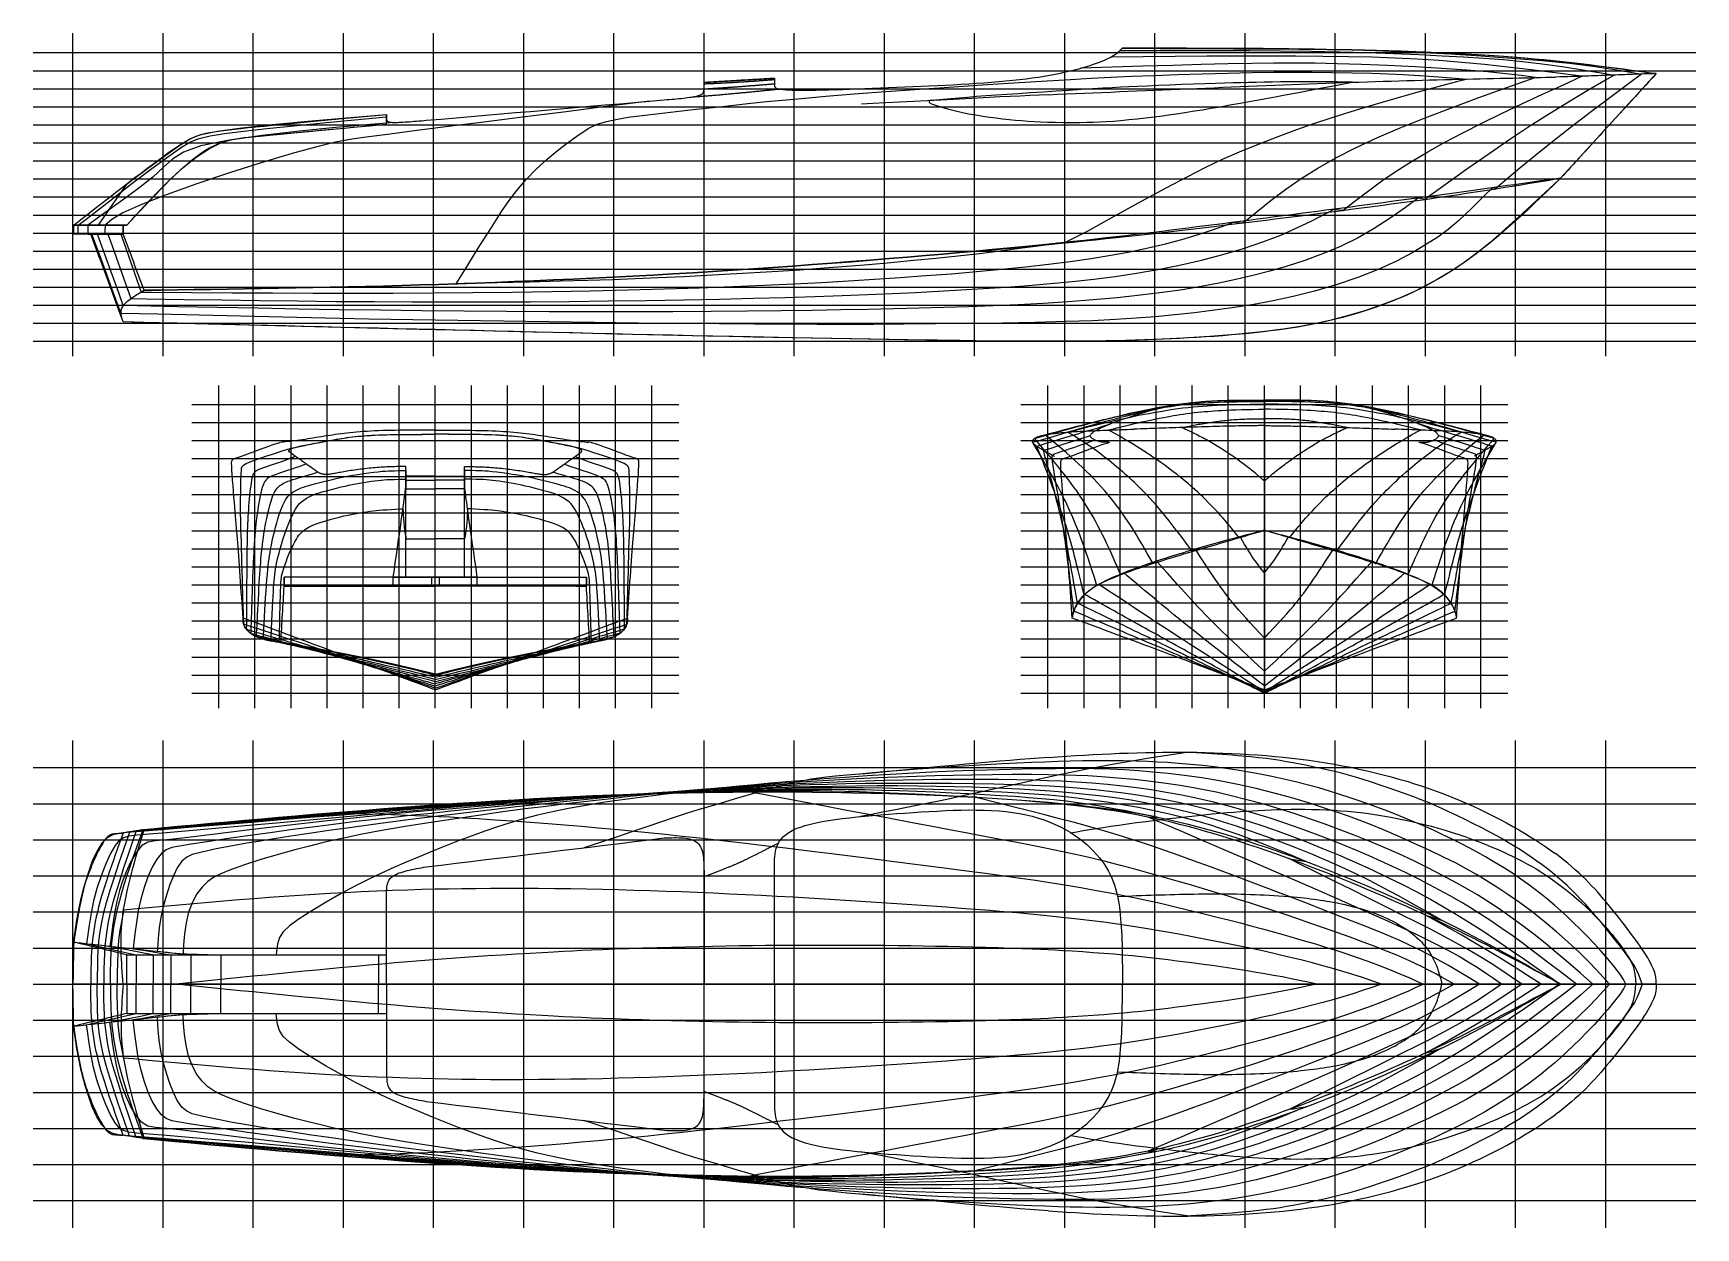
# Model space of a CAD drawing. Extents: x -0.22 to 9, y -4.91 to 1.71.
import ezdxf

# ---------------------------------------------------------------- set-up
doc = ezdxf.new("R2010")
doc.units = 0
doc.header["$MEASUREMENT"] = 0
for name, color, linetype in [('Base', 7, 'Continuous'), ('buttockgrid', 7, 'Continuous'), ('buttocks', 7, 'Continuous'), ('Center', 7, 'Continuous'), ('DWL', 7, 'Continuous'), ('Knuckle_lines', 7, 'Continuous'), ('stationgrid', 7, 'Continuous'), ('stations', 7, 'Continuous'), ('waterlines', 7, 'Continuous'), ('wlgrid', 7, 'Continuous')]:
    doc.layers.add(name, color=color, linetype=linetype)

msp = doc.modelspace()

# ---------------------------------------------------------------- linework, layer by layer
at = {"layer": 'Base', "color": 9}
for p, q in [((-0.219499, 0), (8.999479, 0)), ((3.36005, -1.951617), (0.659581, -1.951617)), ((7.957666, -1.951617), (5.257197, -1.951617))]:
    msp.add_line(p, q, dxfattribs=at)
at = {"layer": 'buttockgrid', "color": 9}
for p, q in [((0.809815, -2.03416), (0.809815, -0.244099)), ((1.009815, -2.03416), (1.009815, -0.244099)), ((1.209816, -2.03416), (1.209816, -0.244099)), ((1.409815, -2.03416), (1.409815, -0.244099)), ((1.609815, -2.03416), (1.609815, -0.244099)), ((1.809815, -2.03416), (1.809815, -0.244099)), ((2.009815, -2.03416), (2.009815, -0.244099)), ((2.009815, -2.03416), (2.009815, -0.244099)), ((2.209816, -2.03416), (2.209816, -0.244099)), ((2.409816, -2.03416), (2.409816, -0.244099)), ((2.609816, -2.03416), (2.609816, -0.244099)), ((2.809815, -2.03416), (2.809815, -0.244099)), ((3.009815, -2.03416), (3.009815, -0.244099)), ((3.209816, -2.03416), (3.209816, -0.244099)), ((5.407432, -2.03416), (5.407432, -0.244099)), ((5.607431, -2.03416), (5.607431, -0.244099)), ((5.807431, -2.03416), (5.807431, -0.244099)), ((6.007432, -2.03416), (6.007432, -0.244099)), ((6.207431, -2.03416), (6.207431, -0.244099)), ((6.407432, -2.03416), (6.407432, -0.244099)), ((6.607431, -2.03416), (6.607431, -0.244099)), ((6.607431, -2.03416), (6.607431, -0.244099)), ((6.807431, -2.03416), (6.807431, -0.244099)), ((7.007432, -2.03416), (7.007432, -0.244099)), ((7.207431, -2.03416), (7.207431, -0.244099)), ((7.407432, -2.03416), (7.407432, -0.244099)), ((7.607431, -2.03416), (7.607431, -0.244099)), ((7.807431, -2.03416), (7.807431, -0.244099)), ((-0.219499, -2.36302), (8.999479, -2.36302)), ((-0.219499, -2.56302), (8.999479, -2.56302)), ((-0.219499, -2.76302), (8.999479, -2.76302)), ((-0.219499, -2.96302), (8.999479, -2.96302)), ((-0.219499, -3.16302), (8.999479, -3.16302)), ((-0.219499, -3.36302), (8.999479, -3.36302)), ((-0.219499, -3.56302), (8.999479, -3.56302)), ((-0.219499, -3.56302), (8.999479, -3.56302)), ((-0.219499, -3.76302), (8.999479, -3.76302)), ((-0.219499, -3.96302), (8.999479, -3.96302)), ((-0.219499, -4.16302), (8.999479, -4.16302)), ((-0.219499, -4.36302), (8.999479, -4.36302)), ((-0.219499, -4.56302), (8.999479, -4.56302)), ((-0.219499, -4.76302), (8.999479, -4.76302))]:
    msp.add_line(p, q, dxfattribs=at)
at = {"layer": 'buttocks', "color": 135}
for points in [[(5.82, 1.6262), (5.9924, 1.626), (6.1647, 1.6258), (6.3369, 1.6253), (6.5089, 1.6244), (6.6808, 1.623), (6.8525, 1.621), (7.0238, 1.6182), (7.1945, 1.6146), (7.3637, 1.6098), (7.5306, 1.6036), (7.6943, 1.5958), (7.8541, 1.5862), (8.0092, 1.5746), (8.159, 1.5608), (8.3044, 1.5452), (8.4465, 1.5282), (8.5861, 1.5103), (8.7243, 1.4917), (8.78, 1.4842), (8.7224, 1.4212), (8.6257, 1.3154), (8.5291, 1.2096), (8.4324, 1.1039), (8.3357, 0.9981), (8.2498, 0.9041), (8.2498, 0.9041), (8.2403, 0.8953), (8.1384, 0.8002), (8.0392, 0.7085), (7.9452, 0.6235), (7.8589, 0.5481), (7.7827, 0.4856), (7.716, 0.4361), (7.6533, 0.3945), (7.5887, 0.3556), (7.5179, 0.3161), (7.4404, 0.2768), (7.356, 0.2388), (7.2649, 0.2035), (7.1696, 0.1712), (7.0731, 0.1424), (6.9785, 0.1175), (6.8865, 0.0966), (6.7925, 0.079), (6.6909, 0.0639), (6.5761, 0.0505), (6.4465, 0.0384), (6.3056, 0.0276), (6.1576, 0.0183), (6.0067, 0.0108), (5.8572, 0.0051), (5.7122, 0.0013), (5.5703, -0.0007), (5.4283, -0.0012), (5.2829, -0.0005), (5.1309, 0.0011), (4.9691, 0.0033), (4.7952, 0.0058), (4.6096, 0.0088), (4.4127, 0.0121), (4.2048, 0.0159), (3.9864, 0.02), (3.7578, 0.0245), (3.5197, 0.0294), (3.2722, 0.0347), (3.0161, 0.0404), (2.7521, 0.0464), (2.4809, 0.0527), (2.2035, 0.0593), (1.9207, 0.0662), (1.6333, 0.0732), (1.342, 0.0805), (1.0479, 0.0878), (0.7516, 0.0953), (0.4539, 0.1028), (0.28, 0.1072), (0.2632, 0.1527), (0.2228, 0.2619), (0.1824, 0.3711), (0.142, 0.4804), (0.1017, 0.5896), (0.1, 0.5942), (0.051, 0.5942), (0, 0.5942), (0, 0.5942), (0, 0.6304), (0, 0.6442), (0.0548, 0.6442), (0.1433, 0.6442), (0.2318, 0.6442), (0.3, 0.6442), (0.3176, 0.6635), (0.3939, 0.747), (0.4697, 0.8274), (0.5445, 0.9022), (0.6178, 0.9687), (0.6891, 1.0248), (0.7574, 1.0692), (0.8215, 1.1005), (0.8826, 1.119), (0.9503, 1.1295), (1.0364, 1.138), (1.1468, 1.1485), (1.2775, 1.1608), (1.4232, 1.1745), (1.5791, 1.1891), (1.74, 1.2042)], [(5.8185, 1.6246), (6.0289, 1.6237), (6.2358, 1.6228), (6.4355, 1.6218), (6.6246, 1.6205), (6.7994, 1.619), (6.9564, 1.6172), (7.0946, 1.6149), (7.222, 1.6118), (7.349, 1.6073), (7.4855, 1.6011), (7.6398, 1.5927), (7.8075, 1.5822), (7.9793, 1.57), (8.146, 1.5563), (8.2985, 1.5414), (8.4288, 1.5256), (8.5393, 1.5091), (8.6373, 1.4923), (8.698, 1.4812), (8.6563, 1.45), (8.5375, 1.3611), (8.4216, 1.2737), (8.3108, 1.189), (8.2072, 1.1082), (8.1125, 1.0321), (8.0249, 0.9597), (7.9417, 0.8897), (7.8897, 0.8456), (7.8815, 0.8483), (7.8725, 0.8512), (7.8269, 0.8057), (7.7539, 0.7339), (7.686, 0.6702), (7.6261, 0.6192), (7.5699, 0.5781), (7.507, 0.5377), (7.4307, 0.4926), (7.3409, 0.4452), (7.2382, 0.3982), (7.1248, 0.354), (7.0052, 0.3136), (6.8845, 0.278), (6.7677, 0.248), (6.6567, 0.2238), (6.549, 0.204), (6.4414, 0.1872), (6.3316, 0.1722), (6.2204, 0.1586), (6.11, 0.1467), (6.0024, 0.1364), (5.8958, 0.1276), (5.7827, 0.1203), (5.6551, 0.1142), (5.5061, 0.109), (5.3373, 0.1046), (5.1557, 0.1011), (4.9686, 0.0982), (4.783, 0.0961), (4.6061, 0.0946), (4.4417, 0.0937), (4.2842, 0.0934), (4.1266, 0.0936), (3.9617, 0.0943), (3.7826, 0.0954), (3.5836, 0.097), (3.3662, 0.0989), (3.1343, 0.1013), (2.8914, 0.1041), (2.6414, 0.1072), (2.3879, 0.1108), (2.1345, 0.1147), (1.8849, 0.1189), (1.6406, 0.1235), (1.4009, 0.1284), (1.1649, 0.1335), (0.9319, 0.1387), (0.7012, 0.1441), (0.472, 0.1496), (0.2675, 0.1546), (0.263, 0.1667), (0.2207, 0.2812), (0.1785, 0.3958), (0.1362, 0.5104), (0.1053, 0.5942), (0.09, 0.5942), (0.0331, 0.5942), (0.0036, 0.5942), (0.0036, 0.6134), (0.0036, 0.6442), (0.0189, 0.6442), (0.0855, 0.6442), (0.1432, 0.6442), (0.1504, 0.6547), (0.2041, 0.7325), (0.2577, 0.8103), (0.3024, 0.875), (0.3197, 0.888), (0.4216, 0.9635), (0.5152, 1.0318), (0.5934, 1.0869), (0.6516, 1.1235), (0.7101, 1.146), (0.8023, 1.1644), (0.9376, 1.1828), (1.1077, 1.2012), (1.304, 1.2198), (1.5176, 1.2384), (1.74, 1.2571)], [(5.8066, 1.6124), (5.9889, 1.6127), (6.1702, 1.6129), (6.3494, 1.6127), (6.5255, 1.612), (6.6975, 1.6105), (6.8643, 1.6081), (7.025, 1.6046), (7.1788, 1.6001), (7.325, 1.5949), (7.4631, 1.589), (7.5924, 1.5829), (7.7124, 1.5766), (7.8247, 1.5699), (7.9325, 1.5619), (8.0389, 1.5517), (8.1473, 1.5387), (8.2586, 1.5229), (8.372, 1.5051), (8.4867, 1.4861), (8.5478, 1.4758), (8.4999, 1.4479), (8.3975, 1.3881), (8.2939, 1.3263), (8.1883, 1.2616), (8.0798, 1.1924), (7.9679, 1.1182), (7.8532, 1.0396), (7.7363, 0.9577), (7.618, 0.8737), (7.4989, 0.7885), (7.4966, 0.7868), (7.4665, 0.7937), (7.4619, 0.7948), (7.39, 0.7423), (7.3043, 0.6819), (7.2163, 0.6246), (7.1247, 0.572), (7.0289, 0.5253), (6.9305, 0.4843), (6.8314, 0.4484), (6.7335, 0.4169), (6.6378, 0.3893), (6.5435, 0.3648), (6.4494, 0.3427), (6.3543, 0.3223), (6.2564, 0.3035), (6.153, 0.286), (6.0416, 0.2699), (5.9207, 0.2551), (5.7917, 0.2415), (5.6571, 0.2295), (5.5191, 0.2189), (5.3801, 0.21), (5.2418, 0.2026), (5.104, 0.1966), (4.9665, 0.1916), (4.829, 0.1874), (4.6913, 0.1836), (4.5523, 0.18), (4.4094, 0.1767), (4.2596, 0.1737), (4.1001, 0.171), (3.9282, 0.1687), (3.7414, 0.1667), (3.5403, 0.1652), (3.3274, 0.1642), (3.1051, 0.1636), (2.8758, 0.1635), (2.6419, 0.164), (2.4057, 0.165), (2.1698, 0.1667), (1.9362, 0.1689), (1.7054, 0.1718), (1.4771, 0.1751), (1.2509, 0.1788), (1.0263, 0.1829), (0.803, 0.1872), (0.5807, 0.1918), (0.3588, 0.1964), (0.2799, 0.1981), (0.2561, 0.2635), (0.2192, 0.3652), (0.1823, 0.467), (0.1454, 0.5687), (0.1361, 0.5942), (0.122, 0.5942), (0.0569, 0.5942), (0.0301, 0.5942), (0.0302, 0.619), (0.0303, 0.6442), (0.0735, 0.6777), (0.2043, 0.7789), (0.3278, 0.874), (0.4388, 0.9583), (0.5319, 1.0272), (0.6017, 1.0761), (0.652, 1.1057), (0.7004, 1.1242), (0.7614, 1.1385), (0.8417, 1.1512), (0.9465, 1.1644), (1.0757, 1.1788), (1.2246, 1.1942), (1.3882, 1.2104), (1.5616, 1.2271), (1.74, 1.2441)], [(1.7768, 1.2135), (1.7418, 1.2096), (1.6276, 1.1999), (1.4578, 1.1849), (1.2569, 1.1653), (1.0491, 1.1414), (0.8585, 1.1138), (0.7094, 1.083), (0.614, 1.049), (0.5534, 1.0101), (0.5036, 0.9646), (0.4427, 0.9107), (0.3652, 0.8493), (0.2754, 0.7822), (0.1775, 0.7114), (0.0832, 0.6442), (0.0832, 0.6416), (0.0828, 0.6073), (0.0826, 0.5942), (0.1143, 0.5942), (0.1656, 0.5942), (0.1948, 0.5942), (0.2085, 0.5557), (0.2401, 0.4667), (0.2717, 0.3778), (0.3034, 0.2888), (0.3219, 0.2367), (0.4085, 0.2354), (0.6173, 0.2322), (0.8264, 0.2292), (1.036, 0.2263), (1.2464, 0.2238), (1.4577, 0.2216), (1.6703, 0.22), (1.8843, 0.2188), (2.1, 0.2184), (2.3175, 0.2186), (2.5363, 0.2196), (2.7544, 0.2213), (2.9703, 0.2237), (3.1819, 0.2267), (3.3875, 0.2301), (3.5854, 0.234), (3.7736, 0.2384), (3.9504, 0.2431), (4.1142, 0.248), (4.2661, 0.2533), (4.4082, 0.2589), (4.5429, 0.2648), (4.6725, 0.271), (4.7992, 0.2777), (4.9251, 0.2848), (5.0506, 0.2924), (5.1753, 0.3007), (5.2991, 0.3099), (5.4215, 0.3201), (5.5423, 0.3315), (5.6616, 0.3444), (5.7801, 0.3593), (5.8984, 0.3769), (6.0173, 0.3976), (6.1374, 0.4219), (6.258, 0.4499), (6.3769, 0.4812), (6.4915, 0.5152), (6.5996, 0.5514), (6.6986, 0.5892), (6.7882, 0.6282), (6.8708, 0.6681), (6.9491, 0.7085), (6.994, 0.7322), (7.008, 0.7304), (7.0418, 0.7261), (7.0428, 0.726), (7.1116, 0.7795), (7.184, 0.8346), (7.2591, 0.8893), (7.3385, 0.9435), (7.4231, 0.9972), (7.513, 1.0504), (7.6081, 1.1034), (7.7082, 1.1563), (7.813, 1.2092), (7.9221, 1.2624), (8.0346, 1.3157), (8.1497, 1.3691), (8.2664, 1.4226), (8.3685, 1.4691), (8.3512, 1.4713), (8.2191, 1.4881), (8.0876, 1.5045), (7.9571, 1.5199), (7.8282, 1.534), (7.7015, 1.5463), (7.5772, 1.5565), (7.4543, 1.5644), (7.3306, 1.5704), (7.2036, 1.5748), (7.0712, 1.5777), (6.9308, 1.5796), (6.7811, 1.5806), (6.6231, 1.5809), (6.458, 1.5806), (6.2874, 1.5799), (6.1127, 1.5787), (5.9351, 1.5773), (5.7561, 1.5758)], [(3.1975, 1.3312), (2.957, 1.3007), (2.721, 1.2708), (2.4937, 1.2419), (2.2795, 1.2148), (2.083, 1.1899), (1.9083, 1.1677), (1.7601, 1.1489), (1.642, 1.1339), (1.5471, 1.1205), (1.4568, 1.1038), (1.3522, 1.0787), (1.2161, 1.0408), (1.0504, 0.991), (0.8693, 0.9334), (0.6871, 0.8724), (0.518, 0.8122), (0.3765, 0.7572), (0.2765, 0.7115), (0.2171, 0.6756), (0.179, 0.6447), (0.1784, 0.6442), (0.1783, 0.6081), (0.1782, 0.5942), (0.2082, 0.5942), (0.2568, 0.5942), (0.266, 0.5942), (0.2915, 0.5211), (0.3231, 0.4309), (0.3546, 0.3407), (0.3783, 0.2731), (0.4345, 0.2727), (0.6589, 0.271), (0.883, 0.2695), (1.107, 0.2682), (1.3305, 0.2673), (1.5536, 0.2669), (1.7761, 0.2671), (1.9978, 0.268), (2.2187, 0.2697), (2.4386, 0.2723), (2.6561, 0.2759), (2.8699, 0.2802), (3.0787, 0.2852), (3.2809, 0.2909), (3.4752, 0.2971), (3.6602, 0.3039), (3.8345, 0.311), (3.9981, 0.3185), (4.153, 0.3265), (4.3015, 0.335), (4.4457, 0.344), (4.5878, 0.3536), (4.7299, 0.364), (4.8716, 0.375), (5.0118, 0.3869), (5.1491, 0.3995), (5.2821, 0.413), (5.4094, 0.4273), (5.5308, 0.4427), (5.6465, 0.4592), (5.7568, 0.4771), (5.8622, 0.4966), (5.9627, 0.5178), (6.0584, 0.5405), (6.1488, 0.5647), (6.2341, 0.5902), (6.315, 0.6169), (6.3931, 0.6442), (6.4366, 0.6596), (6.4533, 0.6588), (6.4908, 0.6568), (6.492, 0.6577), (6.5679, 0.7201), (6.6455, 0.782), (6.7264, 0.8429), (6.8122, 0.9024), (6.9045, 0.9604), (7.0044, 1.0171), (7.113, 1.073), (7.2314, 1.1285), (7.3604, 1.184), (7.4988, 1.2395), (7.6448, 1.2951), (7.7965, 1.3508), (7.9519, 1.4065), (8.1087, 1.462), (8.1085, 1.462), (8.0305, 1.4725), (7.9456, 1.4829), (7.847, 1.493), (7.7282, 1.5029), (7.5912, 1.5122), (7.4433, 1.5207), (7.2922, 1.5282), (7.1453, 1.5342), (7.0103, 1.5386), (6.8888, 1.5413), (6.7746, 1.5423), (6.6603, 1.5419), (6.5388, 1.5403), (6.4041, 1.5376), (6.2566, 1.534), (6.0989, 1.5297), (5.9336, 1.5249), (5.7631, 1.5197), (5.5901, 1.5144)], [(5.6244, 0.6095), (5.5588, 0.576), (5.4994, 0.5456), (5.4956, 0.5455), (5.4574, 0.5436), (5.4524, 0.5429), (5.3522, 0.5282), (5.2494, 0.5136), (5.1415, 0.4994), (5.0274, 0.4856), (4.9083, 0.4723), (4.7856, 0.4595), (4.6609, 0.4472), (4.536, 0.4357), (4.4129, 0.4248), (4.2917, 0.4146), (4.1666, 0.4049), (4.0307, 0.3953), (3.8783, 0.3855), (3.7139, 0.3757), (3.5472, 0.3664), (3.3882, 0.3581), (3.246, 0.3513), (3.118, 0.3458), (2.992, 0.3412), (2.8557, 0.3369), (2.7016, 0.3327), (2.5327, 0.3284), (2.3537, 0.3241), (2.169, 0.3198), (2.1252, 0.3188), (2.1252, 0.3188), (2.1809, 0.4082), (2.2572, 0.5303), (2.3246, 0.6372), (2.3779, 0.7203), (2.419, 0.7806), (2.4615, 0.8362), (2.5131, 0.8964), (2.5711, 0.9557), (2.6309, 1.0094), (2.6854, 1.055), (2.7357, 1.0948), (2.7952, 1.1377), (2.8585, 1.1788), (2.908, 1.2037), (2.9584, 1.2183), (3.021, 1.2316), (3.0801, 1.2416), (3.157, 1.2514), (3.282, 1.266), (3.4401, 1.2841), (3.6033, 1.3024), (3.7435, 1.3179), (3.8461, 1.3286), (3.9353, 1.3372), (4.0415, 1.3467), (4.1758, 1.3581), (4.3331, 1.371), (4.5079, 1.3845), (4.6944, 1.398), (4.8855, 1.4111), (5.0729, 1.4233), (5.2483, 1.4344), (5.4034, 1.4439), (5.5332, 1.4517), (5.6465, 1.4581), (5.7556, 1.4637), (5.8711, 1.4691), (5.9948, 1.4742), (6.1262, 1.4789), (6.2644, 1.483), (6.4043, 1.4866), (6.5387, 1.4894), (6.6603, 1.4913), (6.7675, 1.4923), (6.8701, 1.4923), (6.9789, 1.4909), (7.0937, 1.4886), (7.2028, 1.4856), (7.2953, 1.4824), (7.3775, 1.4786), (7.4675, 1.4732), (7.5727, 1.4659), (7.6873, 1.4574), (7.7339, 1.4539), (7.6727, 1.438), (7.5686, 1.4107), (7.4576, 1.3805), (7.3363, 1.346), (7.2095, 1.3086), (7.0866, 1.2711), (6.9767, 1.2365), (6.8798, 1.2046), (6.7849, 1.1714), (6.6819, 1.1333), (6.5732, 1.0913), (6.4679, 1.0484), (6.373, 1.007), (6.2816, 0.9636), (6.1804, 0.9121), (6.0601, 0.8483), (5.9238, 0.7743), (5.7768, 0.6936), (5.6244, 0.6095)], [(3.9249, 1.3976), (3.9195, 1.3971), (3.9141, 1.3965), (3.9087, 1.396), (3.9033, 1.3955), (3.8979, 1.3949), (3.8925, 1.3944), (3.8871, 1.3938), (3.8817, 1.3933), (3.8762, 1.3927), (3.8708, 1.3922), (3.8653, 1.3917), (3.8599, 1.3911), (3.8544, 1.3906), (3.8489, 1.39), (3.8434, 1.3895), (3.8379, 1.3889), (3.8323, 1.3884), (3.8268, 1.3878), (3.8212, 1.3873), (3.8156, 1.3867), (3.81, 1.3862), (3.8044, 1.3856), (3.7987, 1.385), (3.793, 1.3845), (3.7873, 1.3839), (3.7816, 1.3834), (3.7758, 1.3828), (3.77, 1.3822), (3.7642, 1.3817), (3.7583, 1.3811), (3.7524, 1.3805), (3.7465, 1.38), (3.7405, 1.3794), (3.7345, 1.3788), (3.7285, 1.3782), (3.7224, 1.3777), (3.7163, 1.3771), (3.7102, 1.3765), (3.704, 1.3759), (3.6978, 1.3753), (3.6915, 1.3747), (3.6852, 1.3741), (3.6789, 1.3735), (3.6725, 1.3729), (3.666, 1.3723), (3.6595, 1.3717), (3.653, 1.3711), (3.6464, 1.3705), (3.6398, 1.3699), (3.6332, 1.3693), (3.6266, 1.3687), (3.62, 1.3681), (3.6134, 1.3675), (3.6068, 1.3669), (3.6002, 1.3663), (3.5937, 1.3657), (3.5872, 1.3651), (3.5807, 1.3646), (3.5743, 1.364), (3.5679, 1.3634), (3.5616, 1.3629), (3.5553, 1.3624), (3.5491, 1.3618), (3.5431, 1.3613), (3.5371, 1.3608), (3.5312, 1.3603), (3.5254, 1.3598), (3.5197, 1.3594), (3.5141, 1.3589), (3.5087, 1.3585), (3.5033, 1.358), (3.4982, 1.3576), (3.4931, 1.3572), (3.4883, 1.3569), (3.4836, 1.3565), (3.479, 1.3562), (3.4746, 1.3559), (3.4704, 1.3556), (3.4664, 1.3553), (3.4626, 1.3551), (3.459, 1.3549), (3.4556, 1.3547), (3.4525, 1.3545), (3.4495, 1.3544), (3.4468, 1.3542), (3.4443, 1.3542), (3.442, 1.3541), (3.4401, 1.3541), (3.4383, 1.354), (3.4369, 1.3541), (3.4357, 1.3541), (3.4347, 1.3541), (3.4341, 1.3542), (3.4337, 1.3543), (3.4337, 1.3544), (3.4339, 1.3545), (3.4343, 1.3546), (3.435, 1.3548), (3.4356, 1.3549)], [(3.5, 1.4362), (3.5039, 1.4364), (3.5079, 1.4366), (3.5118, 1.4368), (3.5158, 1.4371), (3.5197, 1.4373), (3.5236, 1.4375), (3.5276, 1.4378), (3.5315, 1.438), (3.5355, 1.4382), (3.5394, 1.4385), (3.5433, 1.4387), (3.5473, 1.4389), (3.5512, 1.4392), (3.5552, 1.4394), (3.5591, 1.4396), (3.563, 1.4399), (3.567, 1.4401), (3.5709, 1.4403), (3.5748, 1.4406), (3.5788, 1.4408), (3.5827, 1.441), (3.5867, 1.4413), (3.5906, 1.4415), (3.5945, 1.4417), (3.5985, 1.442), (3.6024, 1.4422), (3.6064, 1.4424), (3.6103, 1.4427), (3.6142, 1.4429), (3.6182, 1.4431), (3.6221, 1.4434), (3.6261, 1.4436), (3.63, 1.4438), (3.6339, 1.4441), (3.6379, 1.4443), (3.6418, 1.4445), (3.6458, 1.4447), (3.6497, 1.445), (3.6536, 1.4452), (3.6576, 1.4454), (3.6615, 1.4457), (3.6655, 1.4459), (3.6694, 1.4461), (3.6733, 1.4464), (3.6773, 1.4466), (3.6812, 1.4468), (3.6852, 1.4471), (3.6891, 1.4473), (3.693, 1.4475), (3.697, 1.4478), (3.7009, 1.448), (3.7048, 1.4482), (3.7088, 1.4485), (3.7127, 1.4487), (3.7167, 1.4489), (3.7206, 1.4492), (3.7245, 1.4494), (3.7285, 1.4496), (3.7324, 1.4499), (3.7364, 1.4501), (3.7403, 1.4503), (3.7442, 1.4506), (3.7482, 1.4508), (3.7521, 1.451), (3.7561, 1.4513), (3.76, 1.4515), (3.7639, 1.4517), (3.7679, 1.4519), (3.7718, 1.4522), (3.7758, 1.4524), (3.7797, 1.4526), (3.7836, 1.4529), (3.7876, 1.4531), (3.7915, 1.4533), (3.7955, 1.4536), (3.7994, 1.4538), (3.8033, 1.454), (3.8073, 1.4543), (3.8112, 1.4545), (3.8152, 1.4547), (3.8191, 1.455), (3.823, 1.4552), (3.827, 1.4554), (3.8309, 1.4557), (3.8348, 1.4559), (3.8388, 1.4561), (3.8427, 1.4564), (3.8467, 1.4566), (3.8506, 1.4568), (3.8545, 1.4571), (3.8585, 1.4573), (3.8624, 1.4575), (3.8664, 1.4578), (3.8703, 1.458), (3.8742, 1.4582), (3.8782, 1.4585), (3.8821, 1.4587), (3.8861, 1.4589), (3.89, 1.4592)], [(3.5, 1.4353), (3.5039, 1.4355), (3.5079, 1.4358), (3.5118, 1.436), (3.5158, 1.4362), (3.5197, 1.4364), (3.5236, 1.4367), (3.5276, 1.4369), (3.5315, 1.4371), (3.5355, 1.4373), (3.5394, 1.4376), (3.5433, 1.4378), (3.5473, 1.438), (3.5512, 1.4382), (3.5552, 1.4385), (3.5591, 1.4387), (3.563, 1.4389), (3.567, 1.4391), (3.5709, 1.4394), (3.5749, 1.4396), (3.5788, 1.4398), (3.5827, 1.44), (3.5867, 1.4403), (3.5906, 1.4405), (3.5946, 1.4407), (3.5985, 1.441), (3.6024, 1.4412), (3.6064, 1.4414), (3.6103, 1.4416), (3.6142, 1.4419), (3.6182, 1.4421), (3.6221, 1.4423), (3.6261, 1.4425), (3.63, 1.4428), (3.6339, 1.443), (3.6379, 1.4432), (3.6418, 1.4435), (3.6458, 1.4437), (3.6497, 1.4439), (3.6536, 1.4441), (3.6576, 1.4444), (3.6615, 1.4446), (3.6655, 1.4448), (3.6694, 1.4451), (3.6733, 1.4453), (3.6773, 1.4455), (3.6812, 1.4458), (3.6852, 1.446), (3.6891, 1.4462), (3.693, 1.4465), (3.697, 1.4467), (3.7009, 1.4469), (3.7049, 1.4472), (3.7088, 1.4474), (3.7127, 1.4476), (3.7167, 1.4479), (3.7206, 1.4481), (3.7246, 1.4483), (3.7285, 1.4486), (3.7324, 1.4488), (3.7364, 1.449), (3.7403, 1.4493), (3.7442, 1.4495), (3.7482, 1.4497), (3.7521, 1.45), (3.7561, 1.4502), (3.76, 1.4504), (3.7639, 1.4507), (3.7679, 1.4509), (3.7718, 1.4512), (3.7758, 1.4514), (3.7797, 1.4516), (3.7836, 1.4519), (3.7876, 1.4521), (3.7915, 1.4523), (3.7955, 1.4526), (3.7994, 1.4528), (3.8033, 1.4531), (3.8073, 1.4533), (3.8112, 1.4535), (3.8152, 1.4538), (3.8191, 1.454), (3.823, 1.4543), (3.827, 1.4545), (3.8309, 1.4547), (3.8349, 1.455), (3.8388, 1.4552), (3.8427, 1.4555), (3.8467, 1.4557), (3.8506, 1.4559), (3.8545, 1.4562), (3.8585, 1.4564), (3.8624, 1.4567), (3.8664, 1.4569), (3.8703, 1.4571), (3.8742, 1.4574), (3.8782, 1.4576), (3.8821, 1.4579), (3.8861, 1.4581), (3.89, 1.4583)], [(3.5, 1.4276), (3.5035, 1.4277), (3.5071, 1.4279), (3.5106, 1.428), (3.5142, 1.4282), (3.5177, 1.4283), (3.5213, 1.4285), (3.5249, 1.4286), (3.5285, 1.4288), (3.532, 1.4289), (3.5357, 1.4291), (3.5393, 1.4293), (3.5429, 1.4294), (3.5466, 1.4296), (3.5502, 1.4297), (3.5539, 1.4299), (3.5576, 1.4301), (3.5614, 1.4303), (3.5651, 1.4304), (3.5689, 1.4306), (3.5727, 1.4308), (3.5766, 1.431), (3.5805, 1.4311), (3.5844, 1.4313), (3.5883, 1.4315), (3.5923, 1.4317), (3.5963, 1.4319), (3.6004, 1.4321), (3.6044, 1.4323), (3.6086, 1.4325), (3.6127, 1.4328), (3.617, 1.433), (3.6212, 1.4332), (3.6255, 1.4334), (3.6299, 1.4337), (3.6343, 1.4339), (3.6387, 1.4342), (3.6431, 1.4344), (3.6476, 1.4347), (3.6522, 1.4349), (3.6567, 1.4352), (3.6613, 1.4354), (3.6659, 1.4357), (3.6705, 1.436), (3.6752, 1.4362), (3.6798, 1.4365), (3.6845, 1.4368), (3.6891, 1.4371), (3.6938, 1.4374), (3.6984, 1.4377), (3.7031, 1.4379), (3.7078, 1.4382), (3.7124, 1.4385), (3.7171, 1.4388), (3.7217, 1.4391), (3.7263, 1.4394), (3.7309, 1.4397), (3.7355, 1.44), (3.74, 1.4403), (3.7445, 1.4406), (3.749, 1.4409), (3.7535, 1.4411), (3.7579, 1.4414), (3.7623, 1.4417), (3.7666, 1.442), (3.7709, 1.4423), (3.7752, 1.4426), (3.7794, 1.4429), (3.7835, 1.4432), (3.7876, 1.4435), (3.7916, 1.4437), (3.7956, 1.444), (3.7995, 1.4443), (3.8034, 1.4446), (3.8072, 1.4448), (3.8109, 1.4451), (3.8146, 1.4454), (3.8182, 1.4457), (3.8218, 1.4459), (3.8254, 1.4462), (3.8289, 1.4464), (3.8323, 1.4467), (3.8357, 1.447), (3.8391, 1.4472), (3.8425, 1.4475), (3.8458, 1.4477), (3.8491, 1.448), (3.8523, 1.4482), (3.8556, 1.4485), (3.8588, 1.4487), (3.8619, 1.449), (3.8651, 1.4492), (3.8683, 1.4495), (3.8714, 1.4497), (3.8745, 1.45), (3.8776, 1.4502), (3.8807, 1.4505), (3.8838, 1.4507), (3.8869, 1.451), (3.89, 1.4512)], [(3.5, 1.3991), (3.5039, 1.3994), (3.5079, 1.3996), (3.5118, 1.3999), (3.5158, 1.4001), (3.5197, 1.4004), (3.5237, 1.4006), (3.5276, 1.4009), (3.5316, 1.4012), (3.5355, 1.4014), (3.5395, 1.4017), (3.5434, 1.4019), (3.5474, 1.4022), (3.5513, 1.4024), (3.5553, 1.4027), (3.5592, 1.4029), (3.5632, 1.4032), (3.5671, 1.4034), (3.5711, 1.4037), (3.575, 1.404), (3.579, 1.4042), (3.5829, 1.4045), (3.5869, 1.4047), (3.5908, 1.405), (3.5948, 1.4052), (3.5987, 1.4055), (3.6027, 1.4058), (3.6066, 1.406), (3.6106, 1.4063), (3.6145, 1.4066), (3.6185, 1.4068), (3.6224, 1.4071), (3.6263, 1.4073), (3.6303, 1.4076), (3.6342, 1.4079), (3.6382, 1.4082), (3.6421, 1.4084), (3.6461, 1.4087), (3.65, 1.409), (3.654, 1.4092), (3.6579, 1.4095), (3.6618, 1.4098), (3.6658, 1.4101), (3.6697, 1.4103), (3.6737, 1.4106), (3.6776, 1.4109), (3.6816, 1.4112), (3.6855, 1.4115), (3.6894, 1.4117), (3.6934, 1.412), (3.6973, 1.4123), (3.7012, 1.4126), (3.7052, 1.4129), (3.7091, 1.4132), (3.7131, 1.4135), (3.717, 1.4138), (3.7209, 1.4141), (3.7249, 1.4144), (3.7288, 1.4147), (3.7327, 1.415), (3.7367, 1.4153), (3.7406, 1.4156), (3.7446, 1.4159), (3.7485, 1.4162), (3.7524, 1.4165), (3.7564, 1.4168), (3.7603, 1.4171), (3.7642, 1.4174), (3.7682, 1.4177), (3.7721, 1.418), (3.776, 1.4183), (3.78, 1.4186), (3.7839, 1.4189), (3.7878, 1.4192), (3.7918, 1.4196), (3.7957, 1.4199), (3.7996, 1.4202), (3.8035, 1.4205), (3.8075, 1.4208), (3.8114, 1.4211), (3.8153, 1.4215), (3.8193, 1.4218), (3.8232, 1.4221), (3.8271, 1.4224), (3.8311, 1.4227), (3.835, 1.423), (3.8389, 1.4234), (3.8428, 1.4237), (3.8468, 1.424), (3.8507, 1.4243), (3.8546, 1.4246), (3.8586, 1.425), (3.8625, 1.4253), (3.8664, 1.4256), (3.8704, 1.4259), (3.8743, 1.4263), (3.8782, 1.4266), (3.8821, 1.4269), (3.8861, 1.4272), (3.89, 1.4275)], [(4.7617, 1.3167), (4.7894, 1.3069), (4.8186, 1.2973), (4.8507, 1.2878), (4.8868, 1.2786), (4.926, 1.2699), (4.9665, 1.2618), (5.0069, 1.2546), (5.0457, 1.2482), (5.083, 1.2427), (5.1195, 1.2379), (5.1558, 1.2336), (5.1921, 1.2298), (5.2281, 1.2264), (5.2632, 1.2235), (5.297, 1.2209), (5.3305, 1.2188), (5.3657, 1.217), (5.4043, 1.2156), (5.4474, 1.2145), (5.4929, 1.2138), (5.5387, 1.2135), (5.5823, 1.2136), (5.6219, 1.214), (5.6582, 1.215), (5.6936, 1.2164), (5.7303, 1.2185), (5.7699, 1.2212), (5.812, 1.2246), (5.8563, 1.2287), (5.902, 1.2334), (5.9486, 1.2387), (5.9957, 1.2445), (6.0425, 1.2507), (6.0886, 1.2571), (6.1333, 1.2636), (6.1768, 1.2701), (6.22, 1.2768), (6.2645, 1.284), (6.3114, 1.2919), (6.362, 1.3006), (6.4163, 1.3101), (6.4737, 1.3204), (6.5337, 1.3312), (6.5955, 1.3425), (6.6586, 1.3541), (6.7225, 1.366), (6.7868, 1.378), (6.8516, 1.3901), (6.9168, 1.4024), (6.9821, 1.4148), (7.0477, 1.4272), (7.0944, 1.436), (7.0837, 1.4362), (7.0464, 1.4369), (7.0083, 1.4375), (6.9687, 1.438), (6.9271, 1.4384), (6.8835, 1.4386), (6.8382, 1.4386), (6.7919, 1.4384), (6.7452, 1.4381), (6.6984, 1.4376), (6.6521, 1.4369), (6.6066, 1.4362), (6.5623, 1.4354), (6.5196, 1.4345), (6.4777, 1.4336), (6.4346, 1.4325), (6.3882, 1.4312), (6.3365, 1.4295), (6.2782, 1.4275), (6.2147, 1.4252), (6.1485, 1.4227), (6.082, 1.42), (6.0176, 1.4174), (5.9577, 1.4148), (5.9043, 1.4125), (5.8562, 1.4102), (5.8102, 1.4079), (5.7633, 1.4053), (5.7123, 1.4024), (5.6547, 1.399), (5.591, 1.3951), (5.523, 1.3908), (5.4526, 1.3864), (5.3814, 1.3818), (5.3112, 1.3772), (5.2438, 1.3727), (5.1804, 1.3683), (5.1207, 1.3642), (5.0646, 1.3601), (5.0118, 1.3562), (4.9618, 1.3523), (4.9145, 1.3485), (4.8693, 1.3447), (4.8256, 1.341), (4.783, 1.3372), (4.7511, 1.3344), (4.7494, 1.3323), (4.7489, 1.3241), (4.7617, 1.3167)]]:
    msp.add_lwpolyline(points, dxfattribs=at)
at = {"layer": 'Center', "color": 1}
for p, q in [((2.009815, -2.03416), (2.009815, -0.244099)), ((6.607431, -2.03416), (6.607431, -0.244099)), ((-0.219499, -3.56302), (8.999479, -3.56302))]:
    msp.add_line(p, q, dxfattribs=at)
at = {"layer": 'DWL', "color": 1}
for p, q in [((-0.219499, 0.5), (8.999479, 0.5)), ((3.36005, -1.451617), (0.659581, -1.451617)), ((7.957666, -1.451617), (5.257197, -1.451617))]:
    msp.add_line(p, q, dxfattribs=at)
at = {"layer": 'Knuckle_lines', "color": 7}
for p, q in [((6.019633, -0.372726), (6.038933, -0.368157)), ((6.038933, -0.368157), (6.058421, -0.363799)), ((6.058421, -0.363799), (6.078119, -0.35966)), ((6.078119, -0.35966), (6.098049, -0.355747)), ((6.098049, -0.355747), (6.118231, -0.352069)), ((6.118231, -0.352069), (6.138688, -0.348632)), ((6.138688, -0.348632), (6.15944, -0.345446)), ((6.15944, -0.345446), (6.180509, -0.342518)), ((6.180509, -0.342518), (6.201915, -0.339855)), ((6.201915, -0.339855), (6.223681, -0.337466)), ((6.223681, -0.337466), (6.245821, -0.335353)), ((6.245821, -0.335353), (6.268318, -0.333505)), ((6.268318, -0.333505), (6.291148, -0.331902)), ((6.291148, -0.331902), (6.314287, -0.330528)), ((6.314287, -0.330528), (6.337712, -0.329365)), ((6.337712, -0.329365), (6.361399, -0.328395)), ((6.361399, -0.328395), (6.385324, -0.327601)), ((6.385324, -0.327601), (6.409462, -0.326966)), ((6.409462, -0.326966), (6.433792, -0.326471)), ((6.433792, -0.326471), (6.458288, -0.326099)), ((6.458288, -0.326099), (6.482927, -0.325832)), ((6.482927, -0.325832), (6.507685, -0.325653)), ((6.507685, -0.325653), (6.532538, -0.325545)), ((6.532538, -0.325545), (6.557463, -0.325489)), ((6.557463, -0.325489), (6.582436, -0.325469)), ((6.582436, -0.325469), (6.607431, -0.325466)), ((6.632427, -0.325469), (6.607431, -0.325466)), ((6.607431, -0.325466), (6.607431, -0.325467)), ((6.607431, -0.325466), (6.607431, -0.325467)), ((6.607431, -0.325467), (6.607431, -0.325479)), ((6.607431, -0.325467), (6.607431, -0.325479)), ((6.607431, -0.325479), (6.607431, -0.32551)), ((6.607431, -0.325479), (6.607431, -0.32551)), ((6.607431, -0.32551), (6.607431, -0.32557)), ((6.607431, -0.32551), (6.607431, -0.32557)), ((6.607431, -0.32557), (6.607431, -0.325669)), ((6.607431, -0.32557), (6.607431, -0.325669)), ((6.607431, -0.325669), (6.607431, -0.325817)), ((6.607431, -0.325669), (6.607431, -0.325817)), ((6.607431, -0.325817), (6.607431, -0.326024)), ((6.607431, -0.325817), (6.607431, -0.326024)), ((6.607431, -0.326024), (6.607431, -0.326299)), ((6.607431, -0.326024), (6.607431, -0.326299)), ((6.607431, -0.326299), (6.607431, -0.326652)), ((6.607431, -0.326299), (6.607431, -0.326652)), ((6.607431, -0.326652), (6.607431, -0.327093)), ((6.607431, -0.326652), (6.607431, -0.327093)), ((6.607431, -0.327093), (6.607431, -0.327632)), ((6.607431, -0.327093), (6.607431, -0.327632)), ((6.607431, -0.327632), (6.607431, -0.328278)), ((6.607431, -0.327632), (6.607431, -0.328278)), ((6.607431, -0.328278), (6.607431, -0.329041)), ((6.607431, -0.328278), (6.607431, -0.329041)), ((6.607431, -0.329041), (6.607431, -0.329932)), ((6.607431, -0.329041), (6.607431, -0.329932)), ((6.607431, -0.329932), (6.607431, -0.330959)), ((6.607431, -0.329932), (6.607431, -0.330959)), ((6.607431, -0.330959), (6.607431, -0.332132)), ((6.607431, -0.330959), (6.607431, -0.332132)), ((6.607431, -0.332132), (6.607431, -0.333461)), ((6.607431, -0.332132), (6.607431, -0.333461)), ((6.607431, -0.333461), (6.607431, -0.334952)), ((6.607431, -0.333461), (6.607431, -0.334952)), ((6.607431, -0.334952), (6.607431, -0.33661)), ((6.607431, -0.334952), (6.607431, -0.33661)), ((6.607431, -0.33661), (6.607431, -0.33844)), ((6.607431, -0.33661), (6.607431, -0.33844)), ((6.607431, -0.33844), (6.607431, -0.340447)), ((6.607431, -0.33844), (6.607431, -0.340447)), ((6.607431, -0.340447), (6.607431, -0.342638)), ((6.607431, -0.340447), (6.607431, -0.342638)), ((6.607431, -0.342638), (6.607431, -0.345017)), ((6.607431, -0.342638), (6.607431, -0.345017)), ((6.607431, -0.345017), (6.607431, -0.34759)), ((6.607431, -0.345017), (6.607431, -0.34759)), ((6.607431, -0.34759), (6.607431, -0.350362)), ((6.607431, -0.34759), (6.607431, -0.350362)), ((6.607431, -0.350362), (6.607431, -0.353339)), ((6.607431, -0.350362), (6.607431, -0.353339)), ((6.607431, -0.353339), (6.607431, -0.356526)), ((6.607431, -0.353339), (6.607431, -0.356526)), ((6.607431, -0.356526), (6.607431, -0.359928)), ((6.607431, -0.356526), (6.607431, -0.359928)), ((6.607431, -0.359928), (6.607431, -0.36355)), ((6.607431, -0.359928), (6.607431, -0.36355)), ((6.607431, -0.36355), (6.607431, -0.367399)), ((6.607431, -0.36355), (6.607431, -0.367399)), ((6.607431, -0.367399), (6.607431, -0.371479)), ((6.607431, -0.367399), (6.607431, -0.371479)), ((6.6574, -0.325489), (6.632427, -0.325469)), ((6.682324, -0.325545), (6.6574, -0.325489)), ((6.707178, -0.325653), (6.682324, -0.325545)), ((6.731936, -0.325832), (6.707178, -0.325653)), ((6.756575, -0.326099), (6.731936, -0.325832)), ((6.781071, -0.326471), (6.756575, -0.326099)), ((6.8054, -0.326966), (6.781071, -0.326471)), ((6.829539, -0.327601), (6.8054, -0.326966)), ((6.853464, -0.328395), (6.829539, -0.327601)), ((6.877151, -0.329365), (6.853464, -0.328395)), ((6.900576, -0.330528), (6.877151, -0.329365)), ((6.923715, -0.331902), (6.900576, -0.330528)), ((6.946545, -0.333505), (6.923715, -0.331902)), ((6.969042, -0.335353), (6.946545, -0.333505)), ((6.991181, -0.337466), (6.969042, -0.335353)), ((7.012948, -0.339855), (6.991181, -0.337466)), ((7.034354, -0.342518), (7.012948, -0.339855)), ((7.055423, -0.345446), (7.034354, -0.342518)), ((7.076175, -0.348632), (7.055423, -0.345446)), ((7.096632, -0.352069), (7.076175, -0.348632)), ((7.116814, -0.355747), (7.096632, -0.352069)), ((7.136744, -0.35966), (7.116814, -0.355747)), ((7.156442, -0.363799), (7.136744, -0.35966)), ((7.17593, -0.368157), (7.156442, -0.363799)), ((7.19523, -0.372726), (7.17593, -0.368157)), ((5.73594, -0.464613), (5.750551, -0.458688)), ((5.750551, -0.458688), (5.765921, -0.452658)), ((5.765921, -0.452658), (5.78197, -0.446553)), ((5.78197, -0.446553), (5.798617, -0.440401)), ((5.798617, -0.440401), (5.815784, -0.434232)), ((5.815784, -0.434232), (5.833388, -0.428073)), ((5.833388, -0.428073), (5.851353, -0.421955)), ((5.851353, -0.421955), (5.869596, -0.415906)), ((5.869596, -0.415906), (5.888037, -0.409956)), ((5.888037, -0.409956), (5.906598, -0.404132)), ((5.906598, -0.404132), (5.925215, -0.398462)), ((5.925215, -0.398462), (5.943892, -0.392955)), ((5.943892, -0.392955), (5.962651, -0.387621)), ((5.962651, -0.387621), (5.981514, -0.382466)), ((5.981514, -0.382466), (6.0005, -0.377498)), ((6.0005, -0.377498), (6.019633, -0.372726)), ((6.607431, -0.371479), (6.607431, -0.375795)), ((6.607431, -0.371479), (6.607431, -0.375795)), ((6.607431, -0.375795), (6.607431, -0.380351)), ((6.607431, -0.375795), (6.607431, -0.380351)), ((6.607431, -0.380351), (6.607431, -0.385133)), ((6.607431, -0.380351), (6.607431, -0.385133)), ((6.607431, -0.385133), (6.607431, -0.390128)), ((6.607431, -0.385133), (6.607431, -0.390128)), ((6.607431, -0.390128), (6.607431, -0.395319)), ((6.607431, -0.390128), (6.607431, -0.395319)), ((6.607431, -0.395319), (6.607431, -0.400691)), ((6.607431, -0.395319), (6.607431, -0.400691)), ((6.607431, -0.400691), (6.607431, -0.40623)), ((6.607431, -0.400691), (6.607431, -0.40623)), ((6.607431, -0.40623), (6.607431, -0.41192)), ((6.607431, -0.40623), (6.607431, -0.41192)), ((6.607431, -0.41192), (6.607431, -0.417747)), ((6.607431, -0.41192), (6.607431, -0.417747)), ((6.607431, -0.417747), (6.607431, -0.423694)), ((6.607431, -0.417747), (6.607431, -0.423694)), ((6.607431, -0.423694), (6.607431, -0.429748)), ((6.607431, -0.423694), (6.607431, -0.429748)), ((6.607431, -0.429748), (6.607431, -0.435892)), ((6.607431, -0.429748), (6.607431, -0.435892)), ((6.607431, -0.435892), (6.607431, -0.442112)), ((6.607431, -0.435892), (6.607431, -0.442112)), ((6.607431, -0.442112), (6.607431, -0.448393)), ((6.607431, -0.442112), (6.607431, -0.448393)), ((6.607431, -0.448393), (6.607431, -0.454718)), ((6.607431, -0.448393), (6.607431, -0.454718)), ((6.607431, -0.454718), (6.607431, -0.461074)), ((6.607431, -0.454718), (6.607431, -0.461074)), ((7.214363, -0.377498), (7.19523, -0.372726)), ((7.233349, -0.382466), (7.214363, -0.377498)), ((7.252212, -0.387621), (7.233349, -0.382466)), ((7.27097, -0.392955), (7.252212, -0.387621)), ((7.289648, -0.398462), (7.27097, -0.392955)), ((7.308265, -0.404132), (7.289648, -0.398462)), ((7.326826, -0.409956), (7.308265, -0.404132)), ((7.345267, -0.415906), (7.326826, -0.409956)), ((7.36351, -0.421955), (7.345267, -0.415906)), ((7.381474, -0.428073), (7.36351, -0.421955)), ((7.399079, -0.434232), (7.381474, -0.428073)), ((7.416245, -0.440401), (7.399079, -0.434232)), ((7.432893, -0.446553), (7.416245, -0.440401)), ((7.448942, -0.452658), (7.432893, -0.446553)), ((7.464312, -0.458688), (7.448942, -0.452658)), ((7.478923, -0.464613), (7.464312, -0.458688)), ((1.21708, -0.553125), (1.204142, -0.554663)), ((1.230474, -0.551423), (1.21708, -0.553125)), ((1.244274, -0.549575), (1.230474, -0.551423)), ((1.25843, -0.547597), (1.244274, -0.549575)), ((1.272892, -0.545504), (1.25843, -0.547597)), ((1.287611, -0.543314), (1.272892, -0.545504)), ((1.302536, -0.541042), (1.287611, -0.543314)), ((1.317618, -0.538705), (1.302536, -0.541042)), ((1.332806, -0.536319), (1.317618, -0.538705)), ((1.348052, -0.5339), (1.332806, -0.536319)), ((1.363304, -0.531466), (1.348052, -0.5339)), ((1.378529, -0.52903), (1.363304, -0.531466)), ((1.393754, -0.526603), (1.378529, -0.52903)), ((1.409024, -0.524196), (1.393754, -0.526603)), ((1.396764, -0.554966), (1.409706, -0.552498)), ((1.424383, -0.521817), (1.409024, -0.524196)), ((1.409706, -0.552498), (1.422697, -0.550041)), ((1.422697, -0.550041), (1.435785, -0.547603)), ((1.439873, -0.519477), (1.424383, -0.521817)), ((1.435785, -0.547603), (1.449018, -0.545194)), ((1.455539, -0.517183), (1.439873, -0.519477)), ((1.449018, -0.545194), (1.462447, -0.542823)), ((1.471424, -0.514947), (1.455539, -0.517183)), ((1.462447, -0.542823), (1.476118, -0.5405)), ((1.487572, -0.512778), (1.471424, -0.514947)), ((1.476118, -0.5405), (1.490081, -0.538236)), ((1.504027, -0.510685), (1.487572, -0.512778)), ((1.490081, -0.538236), (1.504385, -0.536039)), ((1.520832, -0.508677), (1.504027, -0.510685)), ((1.504385, -0.536039), (1.519077, -0.533919)), ((1.519077, -0.533919), (1.534207, -0.531886)), ((1.538031, -0.506765), (1.520832, -0.508677)), ((1.534207, -0.531886), (1.549823, -0.529949)), ((1.555668, -0.504958), (1.538031, -0.506765)), ((1.549823, -0.529949), (1.565974, -0.528118)), ((1.573787, -0.503265), (1.555668, -0.504958)), ((1.565974, -0.528118), (1.582709, -0.526403)), ((1.592431, -0.501695), (1.573787, -0.503265)), ((1.582709, -0.526403), (1.600076, -0.524813)), ((1.611643, -0.500259), (1.592431, -0.501695)), ((1.600076, -0.524813), (1.618124, -0.523359)), ((1.631469, -0.498966), (1.611643, -0.500259)), ((1.618124, -0.523359), (1.6369, -0.522049)), ((1.651936, -0.497821), (1.631469, -0.498966)), ((1.6369, -0.522049), (1.656439, -0.52089)), ((1.673019, -0.49682), (1.651936, -0.497821)), ((1.656439, -0.52089), (1.676707, -0.519876)), ((1.694676, -0.495952), (1.673019, -0.49682)), ((1.676707, -0.519876), (1.697656, -0.518997)), ((1.716867, -0.495208), (1.694676, -0.495952)), ((1.697656, -0.518997), (1.719237, -0.518243)), ((1.73955, -0.494578), (1.716867, -0.495208)), ((1.719237, -0.518243), (1.741402, -0.517605)), ((1.762684, -0.494053), (1.73955, -0.494578)), ((1.741402, -0.517605), (1.764101, -0.517073)), ((1.786228, -0.493623), (1.762684, -0.494053)), ((1.764101, -0.517073), (1.787287, -0.516637)), ((1.810141, -0.493278), (1.786228, -0.493623)), ((1.787287, -0.516637), (1.81091, -0.516289)), ((1.834382, -0.49301), (1.810141, -0.493278)), ((1.81091, -0.516289), (1.834922, -0.516017)), ((1.858911, -0.492808), (1.834382, -0.49301)), ((1.834922, -0.516017), (1.859275, -0.515813)), ((1.883686, -0.492664), (1.858911, -0.492808)), ((1.859275, -0.515813), (1.883919, -0.515667)), ((1.908666, -0.492567), (1.883686, -0.492664)), ((1.883919, -0.515667), (1.908807, -0.515568)), ((1.933809, -0.492509), (1.908666, -0.492567)), ((1.908807, -0.515568), (1.933889, -0.515509)), ((1.959076, -0.492478), (1.933809, -0.492509)), ((1.933889, -0.515509), (1.959117, -0.515478)), ((1.984425, -0.492467), (1.959076, -0.492478)), ((1.959117, -0.515478), (1.984442, -0.515467)), ((2.009815, -0.492466), (1.984425, -0.492467)), ((1.984442, -0.515467), (2.009815, -0.515466)), ((2.009815, -0.493903), (2.009815, -0.492466)), ((2.009815, -0.493903), (2.009815, -0.492466)), ((2.009815, -0.492466), (2.035206, -0.492467)), ((2.009815, -0.49534), (2.009815, -0.493903)), ((2.009815, -0.49534), (2.009815, -0.493903)), ((2.009815, -0.496778), (2.009815, -0.49534)), ((2.009815, -0.496778), (2.009815, -0.49534)), ((2.009815, -0.498216), (2.009815, -0.496778)), ((2.009815, -0.498216), (2.009815, -0.496778)), ((2.009815, -0.499653), (2.009815, -0.498216)), ((2.009815, -0.499653), (2.009815, -0.498216)), ((2.009815, -0.501091), (2.009815, -0.499653)), ((2.009815, -0.501091), (2.009815, -0.499653)), ((2.009815, -0.502528), (2.009815, -0.501091)), ((2.009815, -0.502528), (2.009815, -0.501091)), ((2.009815, -0.503965), (2.009815, -0.502528)), ((2.009815, -0.503965), (2.009815, -0.502528)), ((2.009815, -0.505403), (2.009815, -0.503965)), ((2.009815, -0.505403), (2.009815, -0.503965)), ((2.009815, -0.506841), (2.009815, -0.505403)), ((2.009815, -0.506841), (2.009815, -0.505403)), ((2.009815, -0.508278), (2.009815, -0.506841)), ((2.009815, -0.508278), (2.009815, -0.506841)), ((2.009815, -0.509716), (2.009815, -0.508278)), ((2.009815, -0.509716), (2.009815, -0.508278)), ((2.009815, -0.511153), (2.009815, -0.509716)), ((2.009815, -0.511153), (2.009815, -0.509716)), ((2.009815, -0.512591), (2.009815, -0.511153)), ((2.009815, -0.512591), (2.009815, -0.511153)), ((2.009815, -0.514028), (2.009815, -0.512591)), ((2.009815, -0.514028), (2.009815, -0.512591)), ((2.009815, -0.515466), (2.009815, -0.514028)), ((2.009815, -0.515466), (2.009815, -0.514028)), ((2.035189, -0.515467), (2.009815, -0.515466)), ((2.060514, -0.515478), (2.035189, -0.515467)), ((2.035206, -0.492467), (2.060555, -0.492478)), ((2.085742, -0.515509), (2.060514, -0.515478)), ((2.060555, -0.492478), (2.085821, -0.492509)), ((2.110824, -0.515568), (2.085742, -0.515509)), ((2.085821, -0.492509), (2.110965, -0.492567)), ((2.135712, -0.515667), (2.110824, -0.515568)), ((2.110965, -0.492567), (2.135945, -0.492664)), ((2.160356, -0.515813), (2.135712, -0.515667)), ((2.135945, -0.492664), (2.16072, -0.492808)), ((2.184709, -0.516017), (2.160356, -0.515813)), ((2.16072, -0.492808), (2.185249, -0.49301)), ((2.208721, -0.516289), (2.184709, -0.516017)), ((2.185249, -0.49301), (2.20949, -0.493278)), ((2.232344, -0.516637), (2.208721, -0.516289)), ((2.20949, -0.493278), (2.233403, -0.493623)), ((2.25553, -0.517073), (2.232344, -0.516637)), ((2.233403, -0.493623), (2.256948, -0.494053)), ((2.278229, -0.517605), (2.25553, -0.517073)), ((2.256948, -0.494053), (2.280081, -0.494578)), ((2.300394, -0.518243), (2.278229, -0.517605)), ((2.280081, -0.494578), (2.302764, -0.495208)), ((2.321975, -0.518997), (2.300394, -0.518243)), ((2.302764, -0.495208), (2.324955, -0.495952)), ((2.342924, -0.519876), (2.321975, -0.518997)), ((2.324955, -0.495952), (2.346612, -0.49682)), ((2.363192, -0.52089), (2.342924, -0.519876)), ((2.346612, -0.49682), (2.367695, -0.497821)), ((2.38273, -0.522049), (2.363192, -0.52089)), ((2.367695, -0.497821), (2.388162, -0.498966)), ((2.401507, -0.523359), (2.38273, -0.522049)), ((2.388162, -0.498966), (2.407988, -0.500259)), ((2.419555, -0.524813), (2.401507, -0.523359)), ((2.407988, -0.500259), (2.4272, -0.501695)), ((2.436922, -0.526403), (2.419555, -0.524813)), ((2.4272, -0.501695), (2.445844, -0.503265)), ((2.453656, -0.528118), (2.436922, -0.526403)), ((2.445844, -0.503265), (2.463963, -0.504958)), ((2.469808, -0.529949), (2.453656, -0.528118)), ((2.463963, -0.504958), (2.4816, -0.506765)), ((2.485424, -0.531886), (2.469808, -0.529949)), ((2.4816, -0.506765), (2.498799, -0.508677)), ((2.500554, -0.533919), (2.485424, -0.531886)), ((2.498799, -0.508677), (2.515604, -0.510685)), ((2.515246, -0.536039), (2.500554, -0.533919)), ((2.52955, -0.538236), (2.515246, -0.536039)), ((2.515604, -0.510685), (2.532059, -0.512778)), ((2.543513, -0.5405), (2.52955, -0.538236)), ((2.532059, -0.512778), (2.548207, -0.514947)), ((2.557184, -0.542823), (2.543513, -0.5405)), ((2.548207, -0.514947), (2.564092, -0.517183)), ((2.570612, -0.545194), (2.557184, -0.542823)), ((2.564092, -0.517183), (2.579758, -0.519477)), ((2.583846, -0.547603), (2.570612, -0.545194)), ((2.579758, -0.519477), (2.595248, -0.521817)), ((2.596934, -0.550041), (2.583846, -0.547603)), ((2.595248, -0.521817), (2.610606, -0.524196)), ((2.609925, -0.552498), (2.596934, -0.550041)), ((2.622867, -0.554966), (2.609925, -0.552498)), ((2.610606, -0.524196), (2.625877, -0.526603)), ((2.625877, -0.526603), (2.641102, -0.52903)), ((2.641102, -0.52903), (2.656327, -0.531466)), ((2.656327, -0.531466), (2.671579, -0.5339)), ((2.671579, -0.5339), (2.686825, -0.536319)), ((2.686825, -0.536319), (2.702013, -0.538705)), ((2.702013, -0.538705), (2.717095, -0.541042)), ((2.717095, -0.541042), (2.73202, -0.543314)), ((2.73202, -0.543314), (2.746739, -0.545504)), ((2.746739, -0.545504), (2.761201, -0.547597)), ((2.761201, -0.547597), (2.775357, -0.549575)), ((2.775357, -0.549575), (2.789157, -0.551423)), ((2.789157, -0.551423), (2.802551, -0.553125)), ((2.802551, -0.553125), (2.815489, -0.554663)), ((5.321494, -0.553792), (5.321765, -0.551799)), ((5.321765, -0.551799), (5.322372, -0.549792)), ((5.322372, -0.549792), (5.323329, -0.547774)), ((5.323329, -0.547774), (5.324648, -0.545748)), ((5.324648, -0.545748), (5.326343, -0.54372)), ((5.326343, -0.54372), (5.328426, -0.541694)), ((5.328426, -0.541694), (5.330911, -0.539673)), ((5.330911, -0.539673), (5.333811, -0.537663)), ((5.333811, -0.537663), (5.33714, -0.535667)), ((5.33714, -0.535667), (5.340909, -0.53369)), ((5.340909, -0.53369), (5.345134, -0.531736)), ((5.345134, -0.531736), (5.349826, -0.52981)), ((5.349826, -0.52981), (5.354999, -0.527916)), ((5.354999, -0.527916), (5.360666, -0.526058)), ((5.360666, -0.526058), (5.366841, -0.52424)), ((5.366841, -0.52424), (5.373536, -0.522466)), ((5.373536, -0.522466), (5.380765, -0.520742)), ((5.380765, -0.520742), (5.388538, -0.519071)), ((5.388538, -0.519071), (5.396858, -0.517452)), ((5.396858, -0.517452), (5.405725, -0.515884)), ((5.405725, -0.515884), (5.41514, -0.514366)), ((5.41514, -0.514366), (5.425101, -0.512898)), ((5.425101, -0.512898), (5.435608, -0.511479)), ((5.435608, -0.511479), (5.446663, -0.510107)), ((5.446663, -0.510107), (5.458265, -0.508782)), ((5.458265, -0.508782), (5.470413, -0.507502)), ((5.470413, -0.507502), (5.483109, -0.506267)), ((5.483109, -0.506267), (5.496351, -0.505076)), ((5.496351, -0.505076), (5.510139, -0.503927)), ((5.510139, -0.503927), (5.524476, -0.50282)), ((5.524476, -0.50282), (5.539359, -0.501753)), ((5.539359, -0.501753), (5.554788, -0.500727)), ((5.554788, -0.500727), (5.570765, -0.499739)), ((5.570765, -0.499739), (5.58728, -0.498789)), ((5.58728, -0.498789), (5.60429, -0.497874)), ((5.60429, -0.497874), (5.621745, -0.496993)), ((5.621745, -0.496993), (5.639593, -0.496143)), ((5.639593, -0.496143), (5.657783, -0.495322)), ((5.642192, -0.524336), (5.642284, -0.5216)), ((5.642781, -0.526907), (5.642192, -0.524336)), ((5.642284, -0.5216), (5.643136, -0.518682)), ((5.64397, -0.529331), (5.642781, -0.526907)), ((5.643136, -0.518682), (5.644828, -0.515563)), ((5.645681, -0.531627), (5.64397, -0.529331)), ((5.644828, -0.515563), (5.647441, -0.512227)), ((5.647834, -0.533811), (5.645681, -0.531627)), ((5.647441, -0.512227), (5.651052, -0.508654)), ((5.650348, -0.535903), (5.647834, -0.533811)), ((5.653144, -0.53792), (5.650348, -0.535903)), ((5.651052, -0.508654), (5.655743, -0.504828)), ((5.656143, -0.539879), (5.653144, -0.53792)), ((5.655743, -0.504828), (5.661593, -0.500729)), ((5.659265, -0.541799), (5.656143, -0.539879)), ((5.657783, -0.495322), (5.676263, -0.494528)), ((5.66245, -0.543692), (5.659265, -0.541799)), ((5.661593, -0.500729), (5.668682, -0.496341)), ((5.665722, -0.545549), (5.66245, -0.543692)), ((5.669127, -0.547354), (5.665722, -0.545549)), ((5.668682, -0.496341), (5.677062, -0.491653)), ((5.672709, -0.549093), (5.669127, -0.547354)), ((5.67651, -0.55075), (5.672709, -0.549093)), ((5.676263, -0.494528), (5.694983, -0.493758)), ((5.680578, -0.552312), (5.67651, -0.55075)), ((5.677062, -0.491653), (5.68668, -0.486686)), ((5.684956, -0.553762), (5.680578, -0.552312)), ((5.68668, -0.486686), (5.697457, -0.48147)), ((5.694983, -0.493758), (5.71389, -0.493011)), ((5.697457, -0.48147), (5.709313, -0.476033)), ((5.709313, -0.476033), (5.722167, -0.470404)), ((5.71389, -0.493011), (5.732934, -0.492284)), ((5.722167, -0.470404), (5.73594, -0.464613)), ((5.732934, -0.492284), (5.752064, -0.491575)), ((5.752064, -0.491575), (5.771227, -0.490881)), ((5.771227, -0.490881), (5.790374, -0.490201)), ((5.790374, -0.490201), (5.809453, -0.489533)), ((5.809453, -0.489533), (5.828411, -0.488874)), ((5.828411, -0.488874), (5.847199, -0.488222)), ((5.847199, -0.488222), (5.865765, -0.487574)), ((5.865765, -0.487574), (5.884073, -0.486929)), ((5.902152, -0.486287), (5.884073, -0.486929)), ((5.920044, -0.485647), (5.902152, -0.486287)), ((5.937796, -0.485009), (5.920044, -0.485647)), ((5.95545, -0.484373), (5.937796, -0.485009)), ((5.97305, -0.483738), (5.95545, -0.484373)), ((5.99064, -0.483106), (5.97305, -0.483738)), ((6.008265, -0.482474), (5.99064, -0.483106)), ((6.025968, -0.481844), (6.008265, -0.482474)), ((6.043792, -0.481215), (6.025968, -0.481844)), ((6.061783, -0.480587), (6.043792, -0.481215)), ((6.079984, -0.47996), (6.061783, -0.480587)), ((6.098438, -0.479333), (6.079984, -0.47996)), ((6.11719, -0.478707), (6.098438, -0.479333)), ((6.136285, -0.478081), (6.11719, -0.478707)), ((6.155765, -0.477455), (6.136285, -0.478081)), ((6.175652, -0.47683), (6.155765, -0.477455)), ((6.195875, -0.476207), (6.175652, -0.47683)), ((6.216343, -0.47559), (6.195875, -0.476207)), ((6.236963, -0.474979), (6.216343, -0.47559)), ((6.25764, -0.474378), (6.236963, -0.474979)), ((6.278284, -0.47379), (6.25764, -0.474378)), ((6.298801, -0.473216), (6.278284, -0.47379)), ((6.319098, -0.472659), (6.298801, -0.473216)), ((6.339083, -0.472122), (6.319098, -0.472659)), ((6.358662, -0.471607), (6.339083, -0.472122)), ((6.377743, -0.471116), (6.358662, -0.471607)), ((6.396234, -0.470652), (6.377743, -0.471116)), ((6.41404, -0.470217), (6.396234, -0.470652)), ((6.431071, -0.469815), (6.41404, -0.470217)), ((6.447232, -0.469446), (6.431071, -0.469815)), ((6.462431, -0.469114), (6.447232, -0.469446)), ((6.476603, -0.46882), (6.462431, -0.469114)), ((6.489785, -0.468563), (6.476603, -0.46882)), ((6.502045, -0.468341), (6.489785, -0.468563)), ((6.513447, -0.46815), (6.502045, -0.468341)), ((6.524059, -0.467988), (6.513447, -0.46815)), ((6.533945, -0.467853), (6.524059, -0.467988)), ((6.543172, -0.467743), (6.533945, -0.467853)), ((6.551806, -0.467654), (6.543172, -0.467743)), ((6.559913, -0.467585), (6.551806, -0.467654)), ((6.567558, -0.467534), (6.559913, -0.467585)), ((6.574808, -0.467497), (6.567558, -0.467534)), ((6.581728, -0.467472), (6.574808, -0.467497)), ((6.588385, -0.467457), (6.581728, -0.467472)), ((6.594843, -0.467449), (6.588385, -0.467457)), ((6.601171, -0.467446), (6.594843, -0.467449)), ((6.607431, -0.467446), (6.601171, -0.467446)), ((6.607431, -0.461074), (6.607431, -0.467446)), ((6.607431, -0.461074), (6.607431, -0.467446)), ((6.607431, -0.467446), (6.607431, -0.488693)), ((6.607431, -0.467446), (6.607431, -0.488693)), ((6.607431, -0.467446), (6.613692, -0.467446)), ((6.607431, -0.488693), (6.607431, -0.509916)), ((6.607431, -0.488693), (6.607431, -0.509916)), ((6.607431, -0.509916), (6.607431, -0.531089)), ((6.607431, -0.509916), (6.607431, -0.531089)), ((6.607431, -0.531089), (6.607431, -0.55219)), ((6.607431, -0.531089), (6.607431, -0.55219)), ((6.607431, -0.55219), (6.607431, -0.573193)), ((6.607431, -0.55219), (6.607431, -0.573193)), ((6.613692, -0.467446), (6.620019, -0.467449)), ((6.620019, -0.467449), (6.626478, -0.467457)), ((6.626478, -0.467457), (6.633134, -0.467472)), ((6.633134, -0.467472), (6.640055, -0.467497)), ((6.640055, -0.467497), (6.647305, -0.467534)), ((6.647305, -0.467534), (6.65495, -0.467585)), ((6.65495, -0.467585), (6.663056, -0.467654)), ((6.663056, -0.467654), (6.67169, -0.467743)), ((6.67169, -0.467743), (6.680918, -0.467853)), ((6.680918, -0.467853), (6.690804, -0.467988)), ((6.690804, -0.467988), (6.701416, -0.46815)), ((6.701416, -0.46815), (6.712818, -0.468341)), ((6.712818, -0.468341), (6.725078, -0.468563)), ((6.725078, -0.468563), (6.73826, -0.46882)), ((6.73826, -0.46882), (6.752431, -0.469114)), ((6.752431, -0.469114), (6.767631, -0.469446)), ((6.767631, -0.469446), (6.783792, -0.469815)), ((6.783792, -0.469815), (6.800823, -0.470217)), ((6.800823, -0.470217), (6.818629, -0.470652)), ((6.818629, -0.470652), (6.83712, -0.471116)), ((6.83712, -0.471116), (6.856201, -0.471607)), ((6.856201, -0.471607), (6.87578, -0.472122)), ((6.87578, -0.472122), (6.895765, -0.472659)), ((6.895765, -0.472659), (6.916062, -0.473216)), ((6.916062, -0.473216), (6.936579, -0.47379)), ((6.936579, -0.47379), (6.957222, -0.474378)), ((6.957222, -0.474378), (6.9779, -0.474979)), ((6.9779, -0.474979), (6.998519, -0.47559)), ((6.998519, -0.47559), (7.018988, -0.476207)), ((7.018988, -0.476207), (7.039211, -0.47683)), ((7.039211, -0.47683), (7.059098, -0.477455)), ((7.059098, -0.477455), (7.078578, -0.478081)), ((7.078578, -0.478081), (7.097672, -0.478707)), ((7.097672, -0.478707), (7.116425, -0.479333)), ((7.116425, -0.479333), (7.134879, -0.47996)), ((7.134879, -0.47996), (7.15308, -0.480587)), ((7.15308, -0.480587), (7.171071, -0.481215)), ((7.171071, -0.481215), (7.188895, -0.481844)), ((7.188895, -0.481844), (7.206598, -0.482474)), ((7.206598, -0.482474), (7.224223, -0.483106)), ((7.224223, -0.483106), (7.241813, -0.483738)), ((7.241813, -0.483738), (7.259413, -0.484373)), ((7.259413, -0.484373), (7.277067, -0.485009)), ((7.277067, -0.485009), (7.294818, -0.485647)), ((7.294818, -0.485647), (7.312711, -0.486287)), ((7.312711, -0.486287), (7.33079, -0.486929)), ((7.349098, -0.487574), (7.33079, -0.486929)), ((7.367664, -0.488222), (7.349098, -0.487574)), ((7.386452, -0.488874), (7.367664, -0.488222)), ((7.40541, -0.489533), (7.386452, -0.488874)), ((7.424489, -0.490201), (7.40541, -0.489533)), ((7.443635, -0.490881), (7.424489, -0.490201)), ((7.462799, -0.491575), (7.443635, -0.490881)), ((7.481929, -0.492284), (7.462799, -0.491575)), ((7.492696, -0.470404), (7.478923, -0.464613)), ((7.500973, -0.493011), (7.481929, -0.492284)), ((7.50555, -0.476033), (7.492696, -0.470404)), ((7.51988, -0.493758), (7.500973, -0.493011)), ((7.517406, -0.48147), (7.50555, -0.476033)), ((7.528183, -0.486686), (7.517406, -0.48147)), ((7.5386, -0.494528), (7.51988, -0.493758)), ((7.537801, -0.491653), (7.528183, -0.486686)), ((7.529907, -0.553762), (7.534285, -0.552312)), ((7.534285, -0.552312), (7.538352, -0.55075)), ((7.546181, -0.496341), (7.537801, -0.491653)), ((7.538352, -0.55075), (7.542154, -0.549093)), ((7.55708, -0.495322), (7.5386, -0.494528)), ((7.542154, -0.549093), (7.545736, -0.547354)), ((7.545736, -0.547354), (7.54914, -0.545549)), ((7.55327, -0.500729), (7.546181, -0.496341)), ((7.54914, -0.545549), (7.552413, -0.543692)), ((7.552413, -0.543692), (7.555598, -0.541799)), ((7.55912, -0.504828), (7.55327, -0.500729)), ((7.555598, -0.541799), (7.55872, -0.539879)), ((7.57527, -0.496143), (7.55708, -0.495322)), ((7.55872, -0.539879), (7.561718, -0.53792)), ((7.56381, -0.508654), (7.55912, -0.504828)), ((7.561718, -0.53792), (7.564515, -0.535903)), ((7.567422, -0.512227), (7.56381, -0.508654)), ((7.564515, -0.535903), (7.567029, -0.533811)), ((7.567029, -0.533811), (7.569181, -0.531627)), ((7.570035, -0.515563), (7.567422, -0.512227)), ((7.569181, -0.531627), (7.570892, -0.529331)), ((7.571727, -0.518682), (7.570035, -0.515563)), ((7.570892, -0.529331), (7.572082, -0.526907)), ((7.572579, -0.5216), (7.571727, -0.518682)), ((7.572082, -0.526907), (7.572671, -0.524336)), ((7.572671, -0.524336), (7.572579, -0.5216)), ((7.593118, -0.496993), (7.57527, -0.496143)), ((7.610573, -0.497874), (7.593118, -0.496993)), ((7.627583, -0.498789), (7.610573, -0.497874)), ((7.644098, -0.499739), (7.627583, -0.498789)), ((7.660075, -0.500727), (7.644098, -0.499739)), ((7.675504, -0.501753), (7.660075, -0.500727)), ((7.690387, -0.50282), (7.675504, -0.501753)), ((7.704723, -0.503927), (7.690387, -0.50282)), ((7.718512, -0.505076), (7.704723, -0.503927)), ((7.731754, -0.506267), (7.718512, -0.505076)), ((7.74445, -0.507502), (7.731754, -0.506267)), ((7.756598, -0.508782), (7.74445, -0.507502)), ((7.7682, -0.510107), (7.756598, -0.508782)), ((7.779254, -0.511479), (7.7682, -0.510107)), ((7.789762, -0.512898), (7.779254, -0.511479)), ((7.799723, -0.514366), (7.789762, -0.512898)), ((7.809137, -0.515884), (7.799723, -0.514366)), ((7.818005, -0.517452), (7.809137, -0.515884)), ((7.826324, -0.519071), (7.818005, -0.517452)), ((7.834098, -0.520742), (7.826324, -0.519071)), ((7.841327, -0.522466), (7.834098, -0.520742)), ((7.848022, -0.52424), (7.841327, -0.522466)), ((7.854197, -0.526058), (7.848022, -0.52424)), ((7.859864, -0.527916), (7.854197, -0.526058)), ((7.865037, -0.52981), (7.859864, -0.527916)), ((7.869729, -0.531736), (7.865037, -0.52981)), ((7.873953, -0.53369), (7.869729, -0.531736)), ((7.877723, -0.535667), (7.873953, -0.53369)), ((7.881052, -0.537663), (7.877723, -0.535667)), ((7.883952, -0.539673), (7.881052, -0.537663)), ((7.886436, -0.541694), (7.883952, -0.539673)), ((7.88852, -0.54372), (7.886436, -0.541694)), ((7.890214, -0.545748), (7.88852, -0.54372)), ((7.891534, -0.547774), (7.890214, -0.545748)), ((7.89249, -0.549792), (7.891534, -0.547774)), ((7.893098, -0.551799), (7.89249, -0.549792)), ((7.893369, -0.553792), (7.893098, -0.551799)), ((1.168562, -0.558138), (1.157946, -0.558861)), ((1.179833, -0.557186), (1.168562, -0.558138)), ((1.19171, -0.556022), (1.179833, -0.557186)), ((1.204142, -0.554663), (1.19171, -0.556022)), ((1.197794, -0.607334), (1.197972, -0.606078)), ((1.19788, -0.608564), (1.197794, -0.607334)), ((1.198179, -0.609775), (1.19788, -0.608564)), ((1.197972, -0.606078), (1.198468, -0.604792)), ((1.198636, -0.61097), (1.198179, -0.609775)), ((1.198468, -0.604792), (1.199335, -0.603471)), ((1.199199, -0.612155), (1.198636, -0.61097)), ((1.199816, -0.613336), (1.199199, -0.612155)), ((1.199335, -0.603471), (1.200626, -0.602109)), ((1.209816, -0.620414), (1.199816, -0.613336)), ((1.200626, -0.602109), (1.202393, -0.600702)), ((1.202393, -0.600702), (1.20469, -0.599245)), ((1.20469, -0.599245), (1.20757, -0.597732)), ((1.20757, -0.597732), (1.211085, -0.596159)), ((1.219815, -0.627492), (1.209816, -0.620414)), ((1.211085, -0.596159), (1.215289, -0.594521)), ((1.215289, -0.594521), (1.220234, -0.592812)), ((1.229815, -0.63457), (1.219815, -0.627492)), ((1.220234, -0.592812), (1.225974, -0.591027)), ((1.225974, -0.591027), (1.232543, -0.589164)), ((1.239815, -0.641648), (1.229815, -0.63457)), ((1.232543, -0.589164), (1.239908, -0.587225)), ((1.249815, -0.648726), (1.239815, -0.641648)), ((1.239908, -0.587225), (1.248013, -0.585215)), ((1.248013, -0.585215), (1.256807, -0.58314)), ((1.256807, -0.58314), (1.266237, -0.581005)), ((1.266237, -0.581005), (1.276249, -0.578814)), ((1.276249, -0.578814), (1.286791, -0.576572)), ((1.286791, -0.576572), (1.29781, -0.574286)), ((1.29781, -0.574286), (1.309253, -0.571959)), ((1.309253, -0.571959), (1.321066, -0.569597)), ((1.321066, -0.569597), (1.333197, -0.567204)), ((1.333197, -0.567204), (1.345592, -0.564787)), ((1.345592, -0.564787), (1.3582, -0.562349)), ((1.3582, -0.562349), (1.370966, -0.559896)), ((1.370966, -0.559896), (1.383839, -0.557433)), ((1.383839, -0.557433), (1.396764, -0.554966)), ((2.635792, -0.557433), (2.622867, -0.554966)), ((2.648665, -0.559896), (2.635792, -0.557433)), ((2.661431, -0.562349), (2.648665, -0.559896)), ((2.674039, -0.564787), (2.661431, -0.562349)), ((2.686434, -0.567204), (2.674039, -0.564787)), ((2.698565, -0.569597), (2.686434, -0.567204)), ((2.710378, -0.571959), (2.698565, -0.569597)), ((2.721821, -0.574286), (2.710378, -0.571959)), ((2.73284, -0.576572), (2.721821, -0.574286)), ((2.743382, -0.578814), (2.73284, -0.576572)), ((2.753394, -0.581005), (2.743382, -0.578814)), ((2.762824, -0.58314), (2.753394, -0.581005)), ((2.771618, -0.585215), (2.762824, -0.58314)), ((2.769815, -0.648726), (2.779815, -0.641648)), ((2.779723, -0.587225), (2.771618, -0.585215)), ((2.787087, -0.589164), (2.779723, -0.587225)), ((2.779815, -0.641648), (2.789815, -0.63457)), ((2.793657, -0.591027), (2.787087, -0.589164)), ((2.789815, -0.63457), (2.799815, -0.627492)), ((2.799397, -0.592812), (2.793657, -0.591027)), ((2.804342, -0.594521), (2.799397, -0.592812)), ((2.799815, -0.627492), (2.809815, -0.620414)), ((2.808546, -0.596159), (2.804342, -0.594521)), ((2.812061, -0.597732), (2.808546, -0.596159)), ((2.809815, -0.620414), (2.819815, -0.613336)), ((2.814941, -0.599245), (2.812061, -0.597732)), ((2.817238, -0.600702), (2.814941, -0.599245)), ((2.815489, -0.554663), (2.827921, -0.556022)), ((2.819005, -0.602109), (2.817238, -0.600702)), ((2.820296, -0.603471), (2.819005, -0.602109)), ((2.819815, -0.613336), (2.820432, -0.612155)), ((2.821163, -0.604792), (2.820296, -0.603471)), ((2.820432, -0.612155), (2.820995, -0.61097)), ((2.820995, -0.61097), (2.821452, -0.609775)), ((2.821659, -0.606078), (2.821163, -0.604792)), ((2.821452, -0.609775), (2.821751, -0.608564)), ((2.821837, -0.607334), (2.821659, -0.606078)), ((2.821751, -0.608564), (2.821837, -0.607334)), ((2.827921, -0.556022), (2.839798, -0.557186)), ((2.839798, -0.557186), (2.851069, -0.558138)), ((2.851069, -0.558138), (2.861685, -0.558861)), ((5.321548, -0.555773), (5.321494, -0.553792)), ((5.321919, -0.557748), (5.321548, -0.555773)), ((5.322596, -0.559719), (5.321919, -0.557748)), ((5.323568, -0.561693), (5.322596, -0.559719)), ((5.324826, -0.563671), (5.323568, -0.561693)), ((5.326361, -0.56566), (5.324826, -0.563671)), ((5.32816, -0.567664), (5.326361, -0.56566)), ((5.330216, -0.569685), (5.32816, -0.567664)), ((5.332518, -0.57173), (5.330216, -0.569685)), ((5.335056, -0.573801), (5.332518, -0.57173)), ((5.337819, -0.575904), (5.335056, -0.573801)), ((5.340798, -0.578043), (5.337819, -0.575904)), ((5.343984, -0.580222), (5.340798, -0.578043)), ((5.347364, -0.582444), (5.343984, -0.580222)), ((5.350931, -0.584716), (5.347364, -0.582444)), ((5.350931, -0.584716), (5.354681, -0.587043)), ((5.354681, -0.587043), (5.35864, -0.589445)), ((5.35864, -0.589445), (5.362842, -0.591946)), ((5.362842, -0.591946), (5.36732, -0.594567)), ((5.36732, -0.594567), (5.372108, -0.597331)), ((5.372108, -0.597331), (5.377239, -0.600262)), ((5.377239, -0.600262), (5.382747, -0.603382)), ((5.382747, -0.603382), (5.388666, -0.606713)), ((5.388666, -0.606713), (5.395011, -0.610268)), ((5.395011, -0.610268), (5.401731, -0.614021)), ((5.401731, -0.614021), (5.408756, -0.617935)), ((5.408756, -0.617935), (5.416018, -0.621975)), ((5.416018, -0.621975), (5.423422, -0.626089)), ((5.423422, -0.626089), (5.430769, -0.630168)), ((5.430769, -0.630168), (5.437777, -0.634055)), ((5.437777, -0.634055), (5.443803, -0.637393)), ((5.689688, -0.555086), (5.684956, -0.553762)), ((5.694819, -0.556268), (5.689688, -0.555086)), ((5.700394, -0.557295), (5.694819, -0.556268)), ((5.706457, -0.558151), (5.700394, -0.557295)), ((5.713053, -0.55882), (5.706457, -0.558151)), ((5.720225, -0.559289), (5.713053, -0.55882)), ((5.72802, -0.559542), (5.720225, -0.559289)), ((5.73648, -0.559564), (5.72802, -0.559542)), ((5.745651, -0.559341), (5.73648, -0.559564)), ((6.607431, -0.573193), (6.607431, -0.594074)), ((6.607431, -0.573193), (6.607431, -0.594074)), ((6.607431, -0.594074), (6.607431, -0.614808)), ((6.607431, -0.594074), (6.607431, -0.614808)), ((6.607431, -0.614808), (6.607431, -0.635372)), ((6.607431, -0.614808), (6.607431, -0.635372)), ((6.607431, -0.635372), (6.607431, -0.65574)), ((6.607431, -0.635372), (6.607431, -0.65574)), ((7.469212, -0.559341), (7.478383, -0.559564)), ((7.478383, -0.559564), (7.486843, -0.559542)), ((7.486843, -0.559542), (7.494637, -0.559289)), ((7.494637, -0.559289), (7.50181, -0.55882)), ((7.50181, -0.55882), (7.508406, -0.558151)), ((7.508406, -0.558151), (7.514469, -0.557295)), ((7.514469, -0.557295), (7.520043, -0.556268)), ((7.520043, -0.556268), (7.525175, -0.555086)), ((7.525175, -0.555086), (7.529907, -0.553762)), ((7.777086, -0.634055), (7.77106, -0.637393)), ((7.784094, -0.630168), (7.777086, -0.634055)), ((7.791441, -0.626089), (7.784094, -0.630168)), ((7.798845, -0.621975), (7.791441, -0.626089)), ((7.806107, -0.617935), (7.798845, -0.621975)), ((7.813132, -0.614021), (7.806107, -0.617935)), ((7.819852, -0.610268), (7.813132, -0.614021)), ((7.826197, -0.606713), (7.819852, -0.610268)), ((7.832116, -0.603382), (7.826197, -0.606713)), ((7.837624, -0.600262), (7.832116, -0.603382)), ((7.842755, -0.597331), (7.837624, -0.600262)), ((7.847543, -0.594567), (7.842755, -0.597331)), ((7.852021, -0.591946), (7.847543, -0.594567)), ((7.856223, -0.589445), (7.852021, -0.591946)), ((7.860182, -0.587043), (7.856223, -0.589445)), ((7.863932, -0.584716), (7.860182, -0.587043)), ((7.863932, -0.584716), (7.867498, -0.582444)), ((7.867498, -0.582444), (7.870879, -0.580222)), ((7.870879, -0.580222), (7.874064, -0.578043)), ((7.874064, -0.578043), (7.877044, -0.575904)), ((7.877044, -0.575904), (7.879807, -0.573801)), ((7.879807, -0.573801), (7.882345, -0.57173)), ((7.882345, -0.57173), (7.884646, -0.569685)), ((7.884646, -0.569685), (7.886703, -0.567664)), ((7.886703, -0.567664), (7.888502, -0.56566)), ((7.888502, -0.56566), (7.890037, -0.563671)), ((7.890037, -0.563671), (7.891295, -0.561693)), ((7.891295, -0.561693), (7.892267, -0.559719)), ((7.892267, -0.559719), (7.892944, -0.557748)), ((7.892944, -0.557748), (7.893314, -0.555773)), ((7.893314, -0.555773), (7.893369, -0.553792)), ((1.259815, -0.655804), (1.249815, -0.648726)), ((1.269815, -0.662882), (1.259815, -0.655804)), ((1.279815, -0.669961), (1.269815, -0.662882)), ((1.289815, -0.677039), (1.279815, -0.669961)), ((1.299815, -0.684117), (1.289815, -0.677039)), ((1.309815, -0.691195), (1.299815, -0.684117)), ((1.319815, -0.698273), (1.309815, -0.691195)), ((1.329816, -0.705351), (1.319815, -0.698273)), ((1.339815, -0.712429), (1.329816, -0.705351)), ((1.349815, -0.719508), (1.339815, -0.712429)), ((1.359815, -0.726586), (1.349815, -0.719508)), ((1.362256, -0.727764), (1.359815, -0.726586)), ((1.364712, -0.728931), (1.362256, -0.727764)), ((1.367201, -0.730077), (1.364712, -0.728931)), ((1.369739, -0.73119), (1.367201, -0.730077)), ((1.372341, -0.73226), (1.369739, -0.73119)), ((1.375025, -0.733276), (1.372341, -0.73226)), ((1.377806, -0.734226), (1.375025, -0.733276)), ((1.380701, -0.735101), (1.377806, -0.734226)), ((1.383726, -0.735889), (1.380701, -0.735101)), ((1.386896, -0.73658), (1.383726, -0.735889)), ((1.390229, -0.737162), (1.386896, -0.73658)), ((1.393741, -0.737625), (1.390229, -0.737162)), ((1.41946, -0.737323), (1.414546, -0.737777)), ((1.424651, -0.736717), (1.41946, -0.737323)), ((1.430127, -0.73597), (1.424651, -0.736717)), ((1.435894, -0.735093), (1.430127, -0.73597)), ((1.441963, -0.734097), (1.435894, -0.735093)), ((1.44834, -0.732993), (1.441963, -0.734097)), ((1.455034, -0.731791), (1.44834, -0.732993)), ((1.462054, -0.730502), (1.455034, -0.731791)), ((1.469406, -0.729138), (1.462054, -0.730502)), ((1.477101, -0.727709), (1.469406, -0.729138)), ((1.485145, -0.726225), (1.477101, -0.727709)), ((1.493547, -0.724698), (1.485145, -0.726225)), ((1.502315, -0.723139), (1.493547, -0.724698)), ((1.511457, -0.721558), (1.502315, -0.723139)), ((1.520982, -0.719966), (1.511457, -0.721558)), ((1.530889, -0.718373), (1.520982, -0.719966)), ((1.541146, -0.716787), (1.530889, -0.718373)), ((1.551712, -0.715212), (1.541146, -0.716787)), ((1.562545, -0.713657), (1.551712, -0.715212)), ((1.573604, -0.712127), (1.562545, -0.713657)), ((1.584849, -0.710627), (1.573604, -0.712127)), ((1.596239, -0.709165), (1.584849, -0.710627)), ((1.607732, -0.707747), (1.596239, -0.709165)), ((1.619288, -0.706378), (1.607732, -0.707747)), ((1.630865, -0.705066), (1.619288, -0.706378)), ((1.642423, -0.703815), (1.630865, -0.705066)), ((1.65392, -0.702634), (1.642423, -0.703815)), ((1.665315, -0.701526), (1.65392, -0.702634)), ((1.676568, -0.7005), (1.665315, -0.701526)), ((1.687637, -0.699561), (1.676568, -0.7005)), ((1.698482, -0.698716), (1.687637, -0.699561)), ((1.709071, -0.697967), (1.698482, -0.698716)), ((1.71941, -0.697313), (1.709071, -0.697967)), ((1.729518, -0.696745), (1.71941, -0.697313)), ((1.739409, -0.696259), (1.729518, -0.696745)), ((1.749101, -0.695847), (1.739409, -0.696259)), ((1.758611, -0.695503), (1.749101, -0.695847)), ((1.767955, -0.695222), (1.758611, -0.695503)), ((1.777149, -0.694997), (1.767955, -0.695222)), ((1.78621, -0.694822), (1.777149, -0.694997)), ((1.795155, -0.69469), (1.78621, -0.694822)), ((1.804001, -0.694595), (1.795155, -0.69469)), ((1.812763, -0.694532), (1.804001, -0.694595)), ((1.82146, -0.694494), (1.812763, -0.694532)), ((1.830106, -0.694474), (1.82146, -0.694494)), ((1.838719, -0.694467), (1.830106, -0.694474)), ((1.847315, -0.694466), (1.838719, -0.694467)), ((1.847283, -0.737528), (1.847286, -0.734216)), ((1.847286, -0.734216), (1.847288, -0.730903)), ((1.847288, -0.730903), (1.847291, -0.727591)), ((1.847291, -0.727591), (1.847293, -0.724278)), ((1.847293, -0.724278), (1.847296, -0.720966)), ((1.847296, -0.720966), (1.847298, -0.717653)), ((1.847298, -0.717653), (1.847301, -0.714341)), ((1.847301, -0.714341), (1.847303, -0.711028)), ((1.847303, -0.711028), (1.847305, -0.707716)), ((1.847305, -0.707716), (1.847308, -0.704403)), ((1.847308, -0.704403), (1.84731, -0.701091)), ((1.84731, -0.701091), (1.847313, -0.697778)), ((1.847313, -0.697778), (1.847315, -0.694466)), ((1.847315, -0.700129), (1.847315, -0.694466)), ((1.847315, -0.705777), (1.847315, -0.700129)), ((1.847315, -0.711396), (1.847315, -0.705777)), ((1.847315, -0.716971), (1.847315, -0.711396)), ((1.847315, -0.722487), (1.847315, -0.716971)), ((1.847315, -0.727929), (1.847315, -0.722487)), ((1.847315, -0.733283), (1.847315, -0.727929)), ((1.847315, -0.738534), (1.847315, -0.733283)), ((2.172315, -0.700129), (2.172315, -0.694466)), ((2.172315, -0.694466), (2.180912, -0.694467)), ((2.172318, -0.697778), (2.172315, -0.694466)), ((2.172315, -0.705777), (2.172315, -0.700129)), ((2.172315, -0.711396), (2.172315, -0.705777)), ((2.172315, -0.716971), (2.172315, -0.711396)), ((2.172315, -0.722487), (2.172315, -0.716971)), ((2.172315, -0.727929), (2.172315, -0.722487)), ((2.172315, -0.733283), (2.172315, -0.727929)), ((2.172315, -0.738534), (2.172315, -0.733283)), ((2.17232, -0.701091), (2.172318, -0.697778)), ((2.172323, -0.704403), (2.17232, -0.701091)), ((2.172325, -0.707716), (2.172323, -0.704403)), ((2.172328, -0.711028), (2.172325, -0.707716)), ((2.17233, -0.714341), (2.172328, -0.711028)), ((2.172333, -0.717653), (2.17233, -0.714341)), ((2.172335, -0.720966), (2.172333, -0.717653)), ((2.172338, -0.724278), (2.172335, -0.720966)), ((2.17234, -0.727591), (2.172338, -0.724278)), ((2.172343, -0.730903), (2.17234, -0.727591)), ((2.172345, -0.734216), (2.172343, -0.730903)), ((2.172348, -0.737528), (2.172345, -0.734216)), ((2.180912, -0.694467), (2.189525, -0.694474)), ((2.189525, -0.694474), (2.198171, -0.694494)), ((2.198171, -0.694494), (2.206867, -0.694532)), ((2.206867, -0.694532), (2.21563, -0.694595)), ((2.21563, -0.694595), (2.224476, -0.69469)), ((2.224476, -0.69469), (2.233421, -0.694822)), ((2.233421, -0.694822), (2.242482, -0.694997)), ((2.242482, -0.694997), (2.251676, -0.695222)), ((2.251676, -0.695222), (2.26102, -0.695503)), ((2.26102, -0.695503), (2.27053, -0.695847)), ((2.27053, -0.695847), (2.280222, -0.696259)), ((2.280222, -0.696259), (2.290113, -0.696745)), ((2.290113, -0.696745), (2.30022, -0.697313)), ((2.30022, -0.697313), (2.31056, -0.697967)), ((2.31056, -0.697967), (2.321149, -0.698716)), ((2.321149, -0.698716), (2.331994, -0.699561)), ((2.331994, -0.699561), (2.343063, -0.7005)), ((2.343063, -0.7005), (2.354316, -0.701526)), ((2.354316, -0.701526), (2.365711, -0.702634)), ((2.365711, -0.702634), (2.377208, -0.703815)), ((2.377208, -0.703815), (2.388766, -0.705066)), ((2.388766, -0.705066), (2.400343, -0.706378)), ((2.400343, -0.706378), (2.411899, -0.707747)), ((2.411899, -0.707747), (2.423392, -0.709165)), ((2.423392, -0.709165), (2.434782, -0.710627)), ((2.434782, -0.710627), (2.446027, -0.712127)), ((2.446027, -0.712127), (2.457086, -0.713657)), ((2.457086, -0.713657), (2.467919, -0.715212)), ((2.467919, -0.715212), (2.478485, -0.716787)), ((2.478485, -0.716787), (2.488742, -0.718373)), ((2.488742, -0.718373), (2.498649, -0.719966)), ((2.498649, -0.719966), (2.508174, -0.721558)), ((2.508174, -0.721558), (2.517316, -0.723139)), ((2.517316, -0.723139), (2.526084, -0.724698)), ((2.526084, -0.724698), (2.534486, -0.726225)), ((2.534486, -0.726225), (2.54253, -0.727709)), ((2.54253, -0.727709), (2.550225, -0.729138)), ((2.550225, -0.729138), (2.557577, -0.730502)), ((2.557577, -0.730502), (2.564597, -0.731791)), ((2.564597, -0.731791), (2.571291, -0.732993)), ((2.571291, -0.732993), (2.577668, -0.734097)), ((2.577668, -0.734097), (2.583736, -0.735093)), ((2.583736, -0.735093), (2.589504, -0.73597)), ((2.589504, -0.73597), (2.59498, -0.736717)), ((2.59498, -0.736717), (2.600171, -0.737323)), ((2.600171, -0.737323), (2.605085, -0.737777)), ((2.62589, -0.737625), (2.629401, -0.737162)), ((2.629401, -0.737162), (2.632735, -0.73658)), ((2.632735, -0.73658), (2.635905, -0.735889)), ((2.635905, -0.735889), (2.63893, -0.735101)), ((2.63893, -0.735101), (2.641825, -0.734226)), ((2.641825, -0.734226), (2.644606, -0.733276)), ((2.644606, -0.733276), (2.64729, -0.73226)), ((2.64729, -0.73226), (2.649892, -0.73119)), ((2.649892, -0.73119), (2.65243, -0.730077)), ((2.65243, -0.730077), (2.654919, -0.728931)), ((2.654919, -0.728931), (2.657375, -0.727764)), ((2.657375, -0.727764), (2.659815, -0.726586)), ((2.659815, -0.726586), (2.669816, -0.719508)), ((2.669816, -0.719508), (2.679815, -0.712429)), ((2.679815, -0.712429), (2.689816, -0.705351)), ((2.689816, -0.705351), (2.699816, -0.698273)), ((2.699816, -0.698273), (2.709816, -0.691195)), ((2.709816, -0.691195), (2.719815, -0.684117)), ((2.719815, -0.684117), (2.729815, -0.677039)), ((2.729815, -0.677039), (2.739815, -0.669961)), ((2.739815, -0.669961), (2.749815, -0.662882)), ((2.749815, -0.662882), (2.759815, -0.655804)), ((2.759815, -0.655804), (2.769815, -0.648726)), ((6.607431, -0.65574), (6.607431, -0.675888)), ((6.607431, -0.65574), (6.607431, -0.675888)), ((6.607431, -0.675888), (6.607431, -0.695792)), ((6.607431, -0.675888), (6.607431, -0.695792)), ((6.607431, -0.695792), (6.607431, -0.715428)), ((6.607431, -0.695792), (6.607431, -0.715428)), ((6.607431, -0.715428), (6.607431, -0.73477)), ((6.607431, -0.715428), (6.607431, -0.73477)), ((6.607431, -0.73477), (6.607431, -0.753796)), ((6.607431, -0.73477), (6.607431, -0.753796)), ((1.397448, -0.737958), (1.393741, -0.737625)), ((1.401366, -0.73815), (1.397448, -0.737958)), ((1.40551, -0.738191), (1.401366, -0.73815)), ((1.409899, -0.738069), (1.40551, -0.738191)), ((1.414546, -0.737777), (1.409899, -0.738069)), ((1.843497, -0.830671), (1.844447, -0.822333)), ((1.844447, -0.822333), (1.845224, -0.815035)), ((1.845224, -0.815035), (1.845847, -0.808647)), ((1.845847, -0.808647), (1.846331, -0.803044)), ((1.846331, -0.803044), (1.846696, -0.798097)), ((1.846696, -0.798097), (1.846957, -0.793679)), ((1.846957, -0.793679), (1.847132, -0.789662)), ((1.847132, -0.789662), (1.847238, -0.78592)), ((1.847238, -0.78592), (1.847293, -0.782325)), ((1.847275, -0.747466), (1.847278, -0.744153)), ((1.847275, -0.751909), (1.847275, -0.747466)), ((1.857434, -0.747466), (1.847275, -0.747466)), ((1.847275, -0.75634), (1.847275, -0.751909)), ((1.847275, -0.760749), (1.847275, -0.75634)), ((1.847275, -0.765122), (1.847275, -0.760749)), ((1.847275, -0.769449), (1.847275, -0.765122)), ((1.847275, -0.773719), (1.847275, -0.769449)), ((1.847275, -0.777919), (1.847275, -0.773719)), ((1.847275, -0.782038), (1.847275, -0.777919)), ((1.847275, -0.786064), (1.847275, -0.782038)), ((1.847275, -0.789986), (1.847275, -0.786064)), ((1.847275, -0.793793), (1.847275, -0.789986)), ((1.847275, -0.797472), (1.847275, -0.793793)), ((1.847275, -0.801012), (1.847275, -0.797472)), ((1.847275, -0.804402), (1.847275, -0.801012)), ((1.847275, -0.80763), (1.847275, -0.804402)), ((1.847275, -0.810684), (1.847275, -0.80763)), ((1.847275, -0.813575), (1.847275, -0.810684)), ((1.847275, -0.8164), (1.847275, -0.813575)), ((1.847275, -0.819278), (1.847275, -0.8164)), ((1.847275, -0.822329), (1.847275, -0.819278)), ((1.847275, -0.825673), (1.847275, -0.822329)), ((1.847275, -0.829428), (1.847275, -0.825673)), ((1.847275, -0.833714), (1.847275, -0.829428)), ((1.847278, -0.744153), (1.847281, -0.740841)), ((1.847281, -0.740841), (1.847283, -0.737528)), ((1.847293, -0.782325), (1.847313, -0.778748)), ((1.847313, -0.778748), (1.847315, -0.775064)), ((1.847315, -0.743667), (1.847315, -0.738534)), ((1.847315, -0.748668), (1.847315, -0.743667)), ((1.847315, -0.753521), (1.847315, -0.748668)), ((1.847315, -0.758213), (1.847315, -0.753521)), ((1.847315, -0.762727), (1.847315, -0.758213)), ((1.847315, -0.767051), (1.847315, -0.762727)), ((1.847315, -0.771168), (1.847315, -0.767051)), ((1.847315, -0.775064), (1.847315, -0.771168)), ((1.867593, -0.747466), (1.857434, -0.747466)), ((1.877752, -0.747466), (1.867593, -0.747466)), ((1.88791, -0.747466), (1.877752, -0.747466)), ((1.898069, -0.747466), (1.88791, -0.747466)), ((1.908228, -0.747466), (1.898069, -0.747466)), ((1.918387, -0.747466), (1.908228, -0.747466)), ((1.928545, -0.747466), (1.918387, -0.747466)), ((1.938704, -0.747466), (1.928545, -0.747466)), ((1.948863, -0.747466), (1.938704, -0.747466)), ((1.959022, -0.747466), (1.948863, -0.747466)), ((1.96918, -0.747466), (1.959022, -0.747466)), ((1.979339, -0.747466), (1.96918, -0.747466)), ((1.989498, -0.747466), (1.979339, -0.747466)), ((1.999657, -0.747466), (1.989498, -0.747466)), ((2.009815, -0.747466), (1.999657, -0.747466)), ((2.009815, -0.751907), (2.009815, -0.747466)), ((2.009815, -0.751907), (2.009815, -0.747466)), ((2.009815, -0.747466), (2.019974, -0.747466)), ((2.009815, -0.756338), (2.009815, -0.751907)), ((2.009815, -0.756338), (2.009815, -0.751907)), ((2.009815, -0.760745), (2.009815, -0.756338)), ((2.009815, -0.760745), (2.009815, -0.756338)), ((2.009815, -0.765117), (2.009815, -0.760745)), ((2.009815, -0.765117), (2.009815, -0.760745)), ((2.009815, -0.769443), (2.009815, -0.765117)), ((2.009815, -0.769443), (2.009815, -0.765117)), ((2.009815, -0.773712), (2.009815, -0.769443)), ((2.009815, -0.773712), (2.009815, -0.769443)), ((2.009815, -0.77791), (2.009815, -0.773712)), ((2.009815, -0.77791), (2.009815, -0.773712)), ((2.009815, -0.782028), (2.009815, -0.77791)), ((2.009815, -0.782028), (2.009815, -0.77791)), ((2.009815, -0.786053), (2.009815, -0.782028)), ((2.009815, -0.786053), (2.009815, -0.782028)), ((2.009815, -0.789974), (2.009815, -0.786053)), ((2.009815, -0.789974), (2.009815, -0.786053)), ((2.009815, -0.79378), (2.009815, -0.789974)), ((2.009815, -0.79378), (2.009815, -0.789974)), ((2.009815, -0.797458), (2.009815, -0.79378)), ((2.009815, -0.797458), (2.009815, -0.79378)), ((2.009815, -0.800997), (2.009815, -0.797458)), ((2.009815, -0.800997), (2.009815, -0.797458)), ((2.009815, -0.804386), (2.009815, -0.800997)), ((2.009815, -0.804386), (2.009815, -0.800997)), ((2.009815, -0.807612), (2.009815, -0.804386)), ((2.009815, -0.807612), (2.009815, -0.804386)), ((2.009815, -0.810666), (2.009815, -0.807612)), ((2.009815, -0.810666), (2.009815, -0.807612)), ((2.009815, -0.813555), (2.009815, -0.810666)), ((2.009815, -0.813555), (2.009815, -0.810666)), ((2.009815, -0.816379), (2.009815, -0.813555)), ((2.009815, -0.816379), (2.009815, -0.813555)), ((2.009815, -0.819257), (2.009815, -0.816379)), ((2.009815, -0.819257), (2.009815, -0.816379)), ((2.009815, -0.822307), (2.009815, -0.819257)), ((2.009815, -0.822307), (2.009815, -0.819257)), ((2.009815, -0.82565), (2.009815, -0.822307)), ((2.009815, -0.82565), (2.009815, -0.822307)), ((2.009815, -0.829405), (2.009815, -0.82565)), ((2.009815, -0.829405), (2.009815, -0.82565)), ((2.009815, -0.83369), (2.009815, -0.829405)), ((2.009815, -0.83369), (2.009815, -0.829405)), ((2.019974, -0.747466), (2.030133, -0.747466)), ((2.030133, -0.747466), (2.040292, -0.747466)), ((2.040292, -0.747466), (2.050451, -0.747466)), ((2.050451, -0.747466), (2.060609, -0.747466)), ((2.060609, -0.747466), (2.070768, -0.747466)), ((2.070768, -0.747466), (2.080927, -0.747466)), ((2.080927, -0.747466), (2.091085, -0.747466)), ((2.091085, -0.747466), (2.101244, -0.747466)), ((2.101244, -0.747466), (2.111403, -0.747466)), ((2.111403, -0.747466), (2.121562, -0.747466)), ((2.121562, -0.747466), (2.131721, -0.747466)), ((2.131721, -0.747466), (2.141879, -0.747466)), ((2.141879, -0.747466), (2.152038, -0.747466)), ((2.152038, -0.747466), (2.162197, -0.747466)), ((2.162197, -0.747466), (2.172355, -0.747466)), ((2.172315, -0.743667), (2.172315, -0.738534)), ((2.172315, -0.748668), (2.172315, -0.743667)), ((2.172315, -0.753521), (2.172315, -0.748668)), ((2.172315, -0.758213), (2.172315, -0.753521)), ((2.172315, -0.762727), (2.172315, -0.758213)), ((2.172315, -0.767051), (2.172315, -0.762727)), ((2.172315, -0.771168), (2.172315, -0.767051)), ((2.172315, -0.775064), (2.172315, -0.771168)), ((2.172318, -0.778748), (2.172315, -0.775064)), ((2.172338, -0.782325), (2.172318, -0.778748)), ((2.172393, -0.78592), (2.172338, -0.782325)), ((2.17235, -0.740841), (2.172348, -0.737528)), ((2.172353, -0.744153), (2.17235, -0.740841)), ((2.172355, -0.747466), (2.172353, -0.744153)), ((2.172355, -0.751909), (2.172355, -0.747466)), ((2.172355, -0.75634), (2.172355, -0.751909)), ((2.172355, -0.760749), (2.172355, -0.75634)), ((2.172355, -0.765122), (2.172355, -0.760749)), ((2.172355, -0.769449), (2.172355, -0.765122)), ((2.172355, -0.773719), (2.172355, -0.769449)), ((2.172355, -0.777919), (2.172355, -0.773719)), ((2.172355, -0.782038), (2.172355, -0.777919)), ((2.172355, -0.786064), (2.172355, -0.782038)), ((2.172355, -0.789986), (2.172355, -0.786064)), ((2.172355, -0.793793), (2.172355, -0.789986)), ((2.172355, -0.797472), (2.172355, -0.793793)), ((2.172355, -0.801012), (2.172355, -0.797472)), ((2.172355, -0.804402), (2.172355, -0.801012)), ((2.172355, -0.80763), (2.172355, -0.804402)), ((2.172355, -0.810684), (2.172355, -0.80763)), ((2.172355, -0.813575), (2.172355, -0.810684)), ((2.172355, -0.8164), (2.172355, -0.813575)), ((2.172355, -0.819278), (2.172355, -0.8164)), ((2.172355, -0.822329), (2.172355, -0.819278)), ((2.172355, -0.825673), (2.172355, -0.822329)), ((2.172355, -0.829428), (2.172355, -0.825673)), ((2.172355, -0.833714), (2.172355, -0.829428)), ((2.172499, -0.789662), (2.172393, -0.78592)), ((2.172674, -0.793679), (2.172499, -0.789662)), ((2.172935, -0.798097), (2.172674, -0.793679)), ((2.173299, -0.803044), (2.172935, -0.798097)), ((2.173784, -0.808647), (2.173299, -0.803044)), ((2.174407, -0.815035), (2.173784, -0.808647)), ((2.175184, -0.822333), (2.174407, -0.815035)), ((2.176134, -0.830671), (2.175184, -0.822333)), ((2.605085, -0.737777), (2.609732, -0.738069)), ((2.609732, -0.738069), (2.61412, -0.738191)), ((2.61412, -0.738191), (2.618265, -0.73815)), ((2.618265, -0.73815), (2.622183, -0.737958)), ((2.622183, -0.737958), (2.62589, -0.737625)), ((6.607431, -0.753796), (6.607431, -0.772479)), ((6.607431, -0.753796), (6.607431, -0.772479)), ((6.607431, -0.772479), (6.607431, -0.790796)), ((6.607431, -0.772479), (6.607431, -0.790796)), ((6.607431, -0.790796), (6.607431, -0.80873)), ((6.607431, -0.790796), (6.607431, -0.80873)), ((6.607431, -0.80873), (6.607431, -0.826298)), ((6.607431, -0.80873), (6.607431, -0.826298)), ((6.607431, -0.826298), (6.607431, -0.843524)), ((6.607431, -0.826298), (6.607431, -0.843524)), ((1.830631, -0.928504), (1.833228, -0.909607)), ((1.833228, -0.909607), (1.835565, -0.892401)), ((1.835565, -0.892401), (1.837634, -0.876958)), ((1.837634, -0.876958), (1.839444, -0.863191)), ((1.839444, -0.863191), (1.841013, -0.850972)), ((1.841013, -0.850972), (1.842358, -0.840175)), ((1.842358, -0.840175), (1.843497, -0.830671)), ((1.847275, -0.83865), (1.847275, -0.833714)), ((1.847275, -0.844356), (1.847275, -0.83865)), ((1.847275, -0.850951), (1.847275, -0.844356)), ((1.847275, -0.858554), (1.847275, -0.850951)), ((1.847275, -0.867285), (1.847275, -0.858554)), ((1.847275, -0.877263), (1.847275, -0.867285)), ((1.847275, -0.888607), (1.847275, -0.877263)), ((1.847275, -0.901437), (1.847275, -0.888607)), ((1.847275, -0.915872), (1.847275, -0.901437)), ((1.847275, -0.931994), (1.847275, -0.915872)), ((2.009815, -0.838626), (2.009815, -0.83369)), ((2.009815, -0.838626), (2.009815, -0.83369)), ((2.009815, -0.844332), (2.009815, -0.838626)), ((2.009815, -0.844332), (2.009815, -0.838626)), ((2.009815, -0.850926), (2.009815, -0.844332)), ((2.009815, -0.850926), (2.009815, -0.844332)), ((2.009815, -0.858529), (2.009815, -0.850926)), ((2.009815, -0.858529), (2.009815, -0.850926)), ((2.009815, -0.86726), (2.009815, -0.858529)), ((2.009815, -0.86726), (2.009815, -0.858529)), ((2.009815, -0.877238), (2.009815, -0.86726)), ((2.009815, -0.877238), (2.009815, -0.86726)), ((2.009815, -0.888583), (2.009815, -0.877238)), ((2.009815, -0.888583), (2.009815, -0.877238)), ((2.009815, -0.901413), (2.009815, -0.888583)), ((2.009815, -0.901413), (2.009815, -0.888583)), ((2.009815, -0.915849), (2.009815, -0.901413)), ((2.009815, -0.915849), (2.009815, -0.901413)), ((2.009815, -0.931971), (2.009815, -0.915849)), ((2.009815, -0.931971), (2.009815, -0.915849)), ((2.172355, -0.83865), (2.172355, -0.833714)), ((2.172355, -0.844356), (2.172355, -0.83865)), ((2.172355, -0.850951), (2.172355, -0.844356)), ((2.172355, -0.858554), (2.172355, -0.850951)), ((2.172355, -0.867285), (2.172355, -0.858554)), ((2.172355, -0.877263), (2.172355, -0.867285)), ((2.172355, -0.888607), (2.172355, -0.877263)), ((2.172355, -0.901437), (2.172355, -0.888607)), ((2.172355, -0.915872), (2.172355, -0.901437)), ((2.172355, -0.931994), (2.172355, -0.915872)), ((2.177273, -0.840175), (2.176134, -0.830671)), ((2.178618, -0.850972), (2.177273, -0.840175)), ((2.180187, -0.863191), (2.178618, -0.850972)), ((2.181997, -0.876958), (2.180187, -0.863191)), ((2.184065, -0.892401), (2.181997, -0.876958)), ((2.186403, -0.909607), (2.184065, -0.892401)), ((2.188999, -0.928504), (2.186403, -0.909607)), ((6.607431, -0.843524), (6.607431, -0.860433)), ((6.607431, -0.843524), (6.607431, -0.860433)), ((6.607431, -0.860433), (6.607431, -0.877049)), ((6.607431, -0.860433), (6.607431, -0.877049)), ((6.607431, -0.877049), (6.607431, -0.893396)), ((6.607431, -0.877049), (6.607431, -0.893396)), ((6.607431, -0.893396), (6.607431, -0.909499)), ((6.607431, -0.893396), (6.607431, -0.909499)), ((6.607431, -0.909499), (6.607431, -0.925382)), ((6.607431, -0.909499), (6.607431, -0.925382)), ((1.818009, -1.018745), (1.821466, -0.994212)), ((1.821466, -0.994212), (1.824733, -0.970919)), ((1.824733, -0.970919), (1.827794, -0.948979)), ((1.827794, -0.948979), (1.830631, -0.928504)), ((1.847275, -0.949733), (1.847275, -0.931994)), ((1.847275, -0.96898), (1.847275, -0.949733)), ((1.847275, -0.989628), (1.847275, -0.96898)), ((1.847275, -1.01157), (1.847275, -0.989628)), ((1.847275, -1.034698), (1.847275, -1.01157)), ((2.009815, -0.949711), (2.009815, -0.931971)), ((2.009815, -0.949711), (2.009815, -0.931971)), ((2.009815, -0.968959), (2.009815, -0.949711)), ((2.009815, -0.968959), (2.009815, -0.949711)), ((2.009815, -0.989609), (2.009815, -0.968959)), ((2.009815, -0.989609), (2.009815, -0.968959)), ((2.009815, -1.011552), (2.009815, -0.989609)), ((2.009815, -1.011552), (2.009815, -0.989609)), ((2.009815, -1.03468), (2.009815, -1.011552)), ((2.009815, -1.03468), (2.009815, -1.011552)), ((2.172355, -0.949733), (2.172355, -0.931994)), ((2.172355, -0.96898), (2.172355, -0.949733)), ((2.172355, -0.989628), (2.172355, -0.96898)), ((2.172355, -1.01157), (2.172355, -0.989628)), ((2.172355, -1.034698), (2.172355, -1.01157)), ((2.191837, -0.948979), (2.188999, -0.928504)), ((2.194897, -0.970919), (2.191837, -0.948979)), ((2.198165, -0.994212), (2.194897, -0.970919)), ((2.201622, -1.018745), (2.198165, -0.994212)), ((6.607431, -0.925382), (6.607431, -0.94107)), ((6.607431, -0.925382), (6.607431, -0.94107)), ((6.607431, -0.94107), (6.607431, -0.956586)), ((6.607431, -0.94107), (6.607431, -0.956586)), ((6.607431, -0.956586), (6.607431, -0.971957)), ((6.607431, -0.956586), (6.607431, -0.971957)), ((6.607431, -0.971957), (6.607431, -0.987205)), ((6.607431, -0.971957), (6.607431, -0.987205)), ((6.607431, -0.987205), (6.607431, -1.002356)), ((6.607431, -0.987205), (6.607431, -1.002356)), ((6.607431, -1.002356), (6.607431, -1.017433)), ((6.607431, -1.002356), (6.607431, -1.017433)), ((1.802633, -1.127019), (1.806675, -1.098655)), ((1.806675, -1.098655), (1.810597, -1.071079)), ((1.810597, -1.071079), (1.81438, -1.044405)), ((1.81438, -1.044405), (1.818009, -1.018745)), ((1.847275, -1.058903), (1.847275, -1.034698)), ((1.847275, -1.084078), (1.847275, -1.058903)), ((1.847275, -1.110115), (1.847275, -1.084078)), ((2.009815, -1.058887), (2.009815, -1.03468)), ((2.009815, -1.058887), (2.009815, -1.03468)), ((2.009815, -1.084064), (2.009815, -1.058887)), ((2.009815, -1.084064), (2.009815, -1.058887)), ((2.009815, -1.110102), (2.009815, -1.084064)), ((2.009815, -1.110102), (2.009815, -1.084064)), ((2.172355, -1.058903), (2.172355, -1.034698)), ((2.172355, -1.084078), (2.172355, -1.058903)), ((2.172355, -1.110115), (2.172355, -1.084078)), ((2.205251, -1.044405), (2.201622, -1.018745)), ((2.209034, -1.071079), (2.205251, -1.044405)), ((2.212956, -1.098655), (2.209034, -1.071079)), ((2.216998, -1.127019), (2.212956, -1.098655)), ((6.392298, -1.104545), (6.372752, -1.10988)), ((6.411847, -1.099245), (6.392298, -1.104545)), ((6.402798, -1.107384), (6.423198, -1.101406)), ((6.431398, -1.093976), (6.411847, -1.099245)), ((6.423198, -1.101406), (6.443619, -1.095424)), ((6.450952, -1.088736), (6.431398, -1.093976)), ((6.443619, -1.095424), (6.464057, -1.089438)), ((6.470508, -1.083522), (6.450952, -1.088736)), ((6.464057, -1.089438), (6.48451, -1.083448)), ((6.490065, -1.07833), (6.470508, -1.083522)), ((6.48451, -1.083448), (6.504977, -1.077455)), ((6.509624, -1.073157), (6.490065, -1.07833)), ((6.504977, -1.077455), (6.525455, -1.07146)), ((6.529184, -1.067999), (6.509624, -1.073157)), ((6.525455, -1.07146), (6.545941, -1.065463)), ((6.548745, -1.062855), (6.529184, -1.067999)), ((6.545941, -1.065463), (6.566434, -1.059465)), ((6.568307, -1.05772), (6.548745, -1.062855)), ((6.566434, -1.059465), (6.586932, -1.053466)), ((6.587869, -1.052591), (6.568307, -1.05772)), ((6.586932, -1.053466), (6.607431, -1.047466)), ((6.607431, -1.047466), (6.587869, -1.052591)), ((6.607431, -1.017433), (6.607431, -1.032462)), ((6.607431, -1.017433), (6.607431, -1.032462)), ((6.607431, -1.032462), (6.607431, -1.047466)), ((6.607431, -1.032462), (6.607431, -1.047466)), ((6.607431, -1.047466), (6.607431, -1.082641)), ((6.607431, -1.047466), (6.607431, -1.082641)), ((6.627931, -1.053466), (6.607431, -1.047466)), ((6.607431, -1.047466), (6.607431, -1.047466)), ((6.607431, -1.047466), (6.607431, -1.047466)), ((6.607431, -1.047466), (6.607431, -1.047466)), ((6.607431, -1.047466), (6.607431, -1.047466)), ((6.607431, -1.047466), (6.607431, -1.047466)), ((6.607431, -1.047466), (6.607431, -1.047466)), ((6.607431, -1.047466), (6.607431, -1.047466)), ((6.607431, -1.047466), (6.607431, -1.047466)), ((6.607431, -1.047466), (6.607431, -1.047466)), ((6.607431, -1.047466), (6.607431, -1.047466)), ((6.607431, -1.047466), (6.607431, -1.047466)), ((6.607431, -1.047466), (6.607431, -1.047466)), ((6.607431, -1.047466), (6.607431, -1.047466)), ((6.607431, -1.047466), (6.607431, -1.047466)), ((6.607431, -1.047466), (6.607431, -1.047466)), ((6.607431, -1.047466), (6.607431, -1.047466)), ((6.607431, -1.047466), (6.607431, -1.047466)), ((6.607431, -1.047466), (6.607431, -1.047466)), ((6.607431, -1.047466), (6.607431, -1.047466)), ((6.607431, -1.047466), (6.607431, -1.047466)), ((6.607431, -1.047466), (6.607431, -1.047466)), ((6.607431, -1.047466), (6.607431, -1.047466)), ((6.607431, -1.047466), (6.607431, -1.047466)), ((6.607431, -1.047466), (6.607431, -1.047466)), ((6.607431, -1.047466), (6.607431, -1.047466)), ((6.607431, -1.047466), (6.607431, -1.047466)), ((6.607431, -1.047466), (6.607431, -1.047466)), ((6.607431, -1.047466), (6.607431, -1.047466)), ((6.607431, -1.047466), (6.607431, -1.047466)), ((6.607431, -1.047466), (6.607431, -1.047466)), ((6.607431, -1.047466), (6.607431, -1.047466)), ((6.607431, -1.047466), (6.607431, -1.047466)), ((6.607431, -1.047466), (6.626994, -1.052591)), ((6.607431, -1.082641), (6.607431, -1.117743)), ((6.607431, -1.082641), (6.607431, -1.117743)), ((6.626994, -1.052591), (6.646556, -1.05772)), ((6.648428, -1.059465), (6.627931, -1.053466)), ((6.646556, -1.05772), (6.666118, -1.062855)), ((6.668921, -1.065463), (6.648428, -1.059465)), ((6.666118, -1.062855), (6.685679, -1.067999)), ((6.689408, -1.07146), (6.668921, -1.065463)), ((6.685679, -1.067999), (6.705239, -1.073157)), ((6.709886, -1.077455), (6.689408, -1.07146)), ((6.705239, -1.073157), (6.724798, -1.07833)), ((6.730352, -1.083448), (6.709886, -1.077455)), ((6.724798, -1.07833), (6.744355, -1.083522)), ((6.750806, -1.089438), (6.730352, -1.083448)), ((6.744355, -1.083522), (6.763911, -1.088736)), ((6.771244, -1.095424), (6.750806, -1.089438)), ((6.763911, -1.088736), (6.783464, -1.093976)), ((6.791665, -1.101406), (6.771244, -1.095424)), ((6.783464, -1.093976), (6.803016, -1.099245)), ((6.812065, -1.107384), (6.791665, -1.101406)), ((6.803016, -1.099245), (6.822565, -1.104545)), ((6.822565, -1.104545), (6.842111, -1.10988)), ((1.789957, -1.215721), (1.794257, -1.185665)), ((1.794257, -1.185665), (1.798488, -1.156061)), ((1.798488, -1.156061), (1.802633, -1.127019)), ((1.847275, -1.136907), (1.847275, -1.110115)), ((1.847275, -1.164345), (1.847275, -1.136907)), ((1.847275, -1.192323), (1.847275, -1.164345)), ((1.847275, -1.220731), (1.847275, -1.192323)), ((2.009815, -1.136896), (2.009815, -1.110102)), ((2.009815, -1.136896), (2.009815, -1.110102)), ((2.009815, -1.164336), (2.009815, -1.136896)), ((2.009815, -1.164336), (2.009815, -1.136896)), ((2.009815, -1.192315), (2.009815, -1.164336)), ((2.009815, -1.192315), (2.009815, -1.164336)), ((2.009815, -1.220726), (2.009815, -1.192315)), ((2.009815, -1.220726), (2.009815, -1.192315)), ((2.172355, -1.136907), (2.172355, -1.110115)), ((2.172355, -1.164345), (2.172355, -1.136907)), ((2.172355, -1.192323), (2.172355, -1.164345)), ((2.172355, -1.220731), (2.172355, -1.192323)), ((2.221143, -1.156061), (2.216998, -1.127019)), ((2.225374, -1.185665), (2.221143, -1.156061)), ((2.229674, -1.215721), (2.225374, -1.185665)), ((6.082157, -1.195169), (6.063317, -1.201171)), ((6.101109, -1.189199), (6.082157, -1.195169)), ((6.082374, -1.202279), (6.101751, -1.196372)), ((6.120162, -1.183263), (6.101109, -1.189199)), ((6.101751, -1.196372), (6.121265, -1.190466)), ((6.139307, -1.177361), (6.120162, -1.183263)), ((6.121265, -1.190466), (6.140903, -1.184559)), ((6.158533, -1.171497), (6.139307, -1.177361)), ((6.140903, -1.184559), (6.160656, -1.178652)), ((6.177833, -1.165672), (6.158533, -1.171497)), ((6.160656, -1.178652), (6.180511, -1.172742)), ((6.197194, -1.159888), (6.177833, -1.165672)), ((6.180511, -1.172742), (6.200458, -1.16683)), ((6.216609, -1.154145), (6.197194, -1.159888)), ((6.200458, -1.16683), (6.220484, -1.160914)), ((6.236066, -1.148447), (6.216609, -1.154145)), ((6.220484, -1.160914), (6.240579, -1.154993)), ((6.255557, -1.142794), (6.236066, -1.148447)), ((6.240579, -1.154993), (6.260732, -1.149066)), ((6.27507, -1.137189), (6.255557, -1.142794)), ((6.260732, -1.149066), (6.280931, -1.143132)), ((6.294598, -1.131632), (6.27507, -1.137189)), ((6.280931, -1.143132), (6.301167, -1.137191)), ((6.314131, -1.126126), (6.294598, -1.131632)), ((6.301167, -1.137191), (6.321436, -1.131242)), ((6.333668, -1.120667), (6.314131, -1.126126)), ((6.321436, -1.131242), (6.341736, -1.125287)), ((6.353209, -1.115253), (6.333668, -1.120667)), ((6.341736, -1.125287), (6.362064, -1.119325)), ((6.372752, -1.10988), (6.353209, -1.115253)), ((6.362064, -1.119325), (6.382419, -1.113357)), ((6.382419, -1.113357), (6.402798, -1.107384)), ((6.607431, -1.117743), (6.607431, -1.152699)), ((6.607431, -1.117743), (6.607431, -1.152699)), ((6.607431, -1.152699), (6.607431, -1.187434)), ((6.607431, -1.152699), (6.607431, -1.187434)), ((6.607431, -1.187434), (6.607431, -1.221877)), ((6.607431, -1.187434), (6.607431, -1.221877)), ((6.832444, -1.113357), (6.812065, -1.107384)), ((6.852798, -1.119325), (6.832444, -1.113357)), ((6.842111, -1.10988), (6.861654, -1.115253)), ((6.873127, -1.125287), (6.852798, -1.119325)), ((6.861654, -1.115253), (6.881195, -1.120667)), ((6.893426, -1.131242), (6.873127, -1.125287)), ((6.881195, -1.120667), (6.900732, -1.126126)), ((6.913695, -1.137191), (6.893426, -1.131242)), ((6.900732, -1.126126), (6.920265, -1.131632)), ((6.933931, -1.143132), (6.913695, -1.137191)), ((6.920265, -1.131632), (6.939793, -1.137189)), ((6.954131, -1.149066), (6.933931, -1.143132)), ((6.939793, -1.137189), (6.959306, -1.142794)), ((6.974284, -1.154993), (6.954131, -1.149066)), ((6.959306, -1.142794), (6.978797, -1.148447)), ((6.994379, -1.160914), (6.974284, -1.154993)), ((6.978797, -1.148447), (6.998254, -1.154145)), ((7.014405, -1.16683), (6.994379, -1.160914)), ((6.998254, -1.154145), (7.017669, -1.159888)), ((7.034352, -1.172742), (7.014405, -1.16683)), ((7.017669, -1.159888), (7.03703, -1.165672)), ((7.054207, -1.178652), (7.034352, -1.172742)), ((7.03703, -1.165672), (7.05633, -1.171497)), ((7.073959, -1.184559), (7.054207, -1.178652)), ((7.05633, -1.171497), (7.075556, -1.177361)), ((7.093598, -1.190466), (7.073959, -1.184559)), ((7.075556, -1.177361), (7.094701, -1.183263)), ((7.113112, -1.196372), (7.093598, -1.190466)), ((7.094701, -1.183263), (7.113754, -1.189199)), ((7.132489, -1.202279), (7.113112, -1.196372)), ((7.113754, -1.189199), (7.132706, -1.195169)), ((7.132706, -1.195169), (7.151546, -1.201171)), ((1.776815, -1.307466), (1.781219, -1.276734)), ((1.781219, -1.276734), (1.785605, -1.246115)), ((1.785605, -1.246115), (1.789957, -1.215721)), ((1.847275, -1.249463), (1.847275, -1.220731)), ((1.847275, -1.27841), (1.847275, -1.249463)), ((1.847275, -1.307466), (1.847275, -1.27841)), ((2.009815, -1.249459), (2.009815, -1.220726)), ((2.009815, -1.249459), (2.009815, -1.220726)), ((2.009815, -1.278409), (2.009815, -1.249459)), ((2.009815, -1.278409), (2.009815, -1.249459)), ((2.009815, -1.307466), (2.009815, -1.278409)), ((2.009815, -1.307466), (2.009815, -1.278409)), ((2.172355, -1.249463), (2.172355, -1.220731)), ((2.172355, -1.27841), (2.172355, -1.249463)), ((2.172355, -1.307466), (2.172355, -1.27841)), ((2.234026, -1.246115), (2.229674, -1.215721)), ((2.238412, -1.276734), (2.234026, -1.246115)), ((2.242815, -1.307466), (2.238412, -1.276734)), ((5.819032, -1.287277), (5.803802, -1.293446)), ((5.81703, -1.291138), (5.832619, -1.285257)), ((5.83466, -1.281095), (5.819032, -1.287277)), ((5.832619, -1.285257), (5.8486, -1.279357)), ((5.85066, -1.274903), (5.83466, -1.281095)), ((5.8486, -1.279357), (5.864953, -1.273442)), ((5.867011, -1.268705), (5.85066, -1.274903)), ((5.864953, -1.273442), (5.881653, -1.267513)), ((5.883687, -1.262506), (5.867011, -1.268705)), ((5.881653, -1.267513), (5.898679, -1.261575)), ((5.900666, -1.256307), (5.883687, -1.262506)), ((5.898679, -1.261575), (5.916008, -1.255631)), ((5.917923, -1.250114), (5.900666, -1.256307)), ((5.916008, -1.255631), (5.93362, -1.249685)), ((5.935436, -1.24393), (5.917923, -1.250114)), ((5.93362, -1.249685), (5.95149, -1.24374)), ((5.953179, -1.237757), (5.935436, -1.24393)), ((5.95149, -1.24374), (5.969598, -1.237799)), ((5.97113, -1.231602), (5.953179, -1.237757)), ((5.969598, -1.237799), (5.987922, -1.231865)), ((5.989264, -1.225466), (5.97113, -1.231602)), ((5.987922, -1.231865), (6.00645, -1.225938)), ((6.007562, -1.219353), (5.989264, -1.225466)), ((6.00645, -1.225938), (6.02517, -1.220017)), ((6.02601, -1.213265), (6.007562, -1.219353)), ((6.02517, -1.220017), (6.044072, -1.214101)), ((6.044598, -1.207204), (6.02601, -1.213265)), ((6.044072, -1.214101), (6.063143, -1.208189)), ((6.063317, -1.201171), (6.044598, -1.207204)), ((6.063143, -1.208189), (6.082374, -1.202279)), ((6.607431, -1.221877), (6.607431, -1.255954)), ((6.607431, -1.221877), (6.607431, -1.255954)), ((6.607431, -1.255954), (6.607431, -1.289591)), ((6.607431, -1.255954), (6.607431, -1.289591)), ((6.607431, -1.289591), (6.607431, -1.322716)), ((6.607431, -1.289591), (6.607431, -1.322716)), ((7.15172, -1.208189), (7.132489, -1.202279)), ((7.151546, -1.201171), (7.170265, -1.207204)), ((7.170791, -1.214101), (7.15172, -1.208189)), ((7.170265, -1.207204), (7.188853, -1.213265)), ((7.189692, -1.220017), (7.170791, -1.214101)), ((7.188853, -1.213265), (7.207301, -1.219353)), ((7.208413, -1.225938), (7.189692, -1.220017)), ((7.207301, -1.219353), (7.225598, -1.225466)), ((7.226941, -1.231865), (7.208413, -1.225938)), ((7.225598, -1.225466), (7.243733, -1.231602)), ((7.245265, -1.237799), (7.226941, -1.231865)), ((7.243733, -1.231602), (7.261683, -1.237757)), ((7.263372, -1.24374), (7.245265, -1.237799)), ((7.261683, -1.237757), (7.279427, -1.24393)), ((7.281243, -1.249685), (7.263372, -1.24374)), ((7.279427, -1.24393), (7.296939, -1.250114)), ((7.298854, -1.255631), (7.281243, -1.249685)), ((7.296939, -1.250114), (7.314197, -1.256307)), ((7.316184, -1.261575), (7.298854, -1.255631)), ((7.314197, -1.256307), (7.331175, -1.262506)), ((7.33321, -1.267513), (7.316184, -1.261575)), ((7.331175, -1.262506), (7.347852, -1.268705)), ((7.34991, -1.273442), (7.33321, -1.267513)), ((7.347852, -1.268705), (7.364202, -1.274903)), ((7.366262, -1.279357), (7.34991, -1.273442)), ((7.364202, -1.274903), (7.380203, -1.281095)), ((7.382244, -1.285257), (7.366262, -1.279357)), ((7.380203, -1.281095), (7.395831, -1.287277)), ((7.397833, -1.291138), (7.382244, -1.285257)), ((7.395831, -1.287277), (7.411061, -1.293446)), ((1.169565, -1.396341), (1.17069, -1.376903)), ((1.17069, -1.376903), (1.171815, -1.357466)), ((1.172065, -1.307466), (1.171815, -1.307466)), ((1.171815, -1.307466), (1.171815, -1.309028)), ((1.171815, -1.310591), (1.171815, -1.307466)), ((1.171815, -1.309028), (1.171815, -1.310591)), ((1.171815, -1.310591), (1.171815, -1.312153)), ((1.171815, -1.313716), (1.171815, -1.310591)), ((1.171815, -1.312153), (1.171815, -1.313716)), ((1.171815, -1.316841), (1.171815, -1.313716)), ((1.171815, -1.313716), (1.171815, -1.315278)), ((1.171815, -1.315278), (1.171815, -1.316841)), ((1.171815, -1.319966), (1.171815, -1.316841)), ((1.171815, -1.316841), (1.171815, -1.318403)), ((1.171815, -1.318403), (1.171815, -1.319966)), ((1.171815, -1.323091), (1.171815, -1.319966)), ((1.171815, -1.319966), (1.171815, -1.321528)), ((1.171815, -1.321528), (1.171815, -1.323091)), ((1.171815, -1.326216), (1.171815, -1.323091)), ((1.171815, -1.323091), (1.171815, -1.324653)), ((1.171815, -1.324653), (1.171815, -1.326216)), ((1.171815, -1.329341), (1.171815, -1.326216)), ((1.171815, -1.326216), (1.171815, -1.327778)), ((1.171815, -1.327778), (1.171815, -1.329341)), ((1.171815, -1.332466), (1.171815, -1.329341)), ((1.171815, -1.329341), (1.171815, -1.330903)), ((1.171815, -1.330903), (1.171815, -1.332466)), ((1.171815, -1.335591), (1.171815, -1.332466)), ((1.171815, -1.332466), (1.171815, -1.334028)), ((1.171815, -1.334028), (1.171815, -1.335591)), ((1.171815, -1.338716), (1.171815, -1.335591)), ((1.171815, -1.335591), (1.171815, -1.337153)), ((1.171815, -1.337153), (1.171815, -1.338716)), ((1.171815, -1.341841), (1.171815, -1.338716)), ((1.171815, -1.338716), (1.171815, -1.340278)), ((1.171815, -1.340278), (1.171815, -1.341841)), ((1.171815, -1.344966), (1.171815, -1.341841)), ((1.171815, -1.341841), (1.171815, -1.343403)), ((1.171815, -1.343403), (1.171815, -1.344966)), ((1.171815, -1.348091), (1.171815, -1.344966)), ((1.171815, -1.344966), (1.171815, -1.346528)), ((1.171815, -1.346528), (1.171815, -1.348091)), ((1.171815, -1.351216), (1.171815, -1.348091)), ((1.171815, -1.348091), (1.171815, -1.349653)), ((1.171815, -1.349653), (1.171815, -1.351216)), ((1.171815, -1.354341), (1.171815, -1.351216)), ((1.171815, -1.351216), (1.171815, -1.352778)), ((1.171815, -1.352778), (1.171815, -1.354341)), ((1.171815, -1.357466), (1.171815, -1.354341)), ((1.171815, -1.354341), (1.171815, -1.355903)), ((1.171815, -1.355903), (1.171815, -1.357466)), ((1.171815, -1.357466), (1.171815, -1.357466)), ((1.171815, -1.357466), (1.171815, -1.357466)), ((1.171815, -1.357466), (1.171815, -1.357466)), ((1.171815, -1.357466), (1.171815, -1.357466)), ((1.172065, -1.357466), (1.171815, -1.357466)), ((1.171815, -1.357466), (1.20231, -1.357466)), ((1.171815, -1.357466), (1.171815, -1.357466)), ((1.171815, -1.357466), (1.171815, -1.357466)), ((1.171815, -1.357466), (1.171815, -1.357466)), ((1.171815, -1.357466), (1.171815, -1.357466)), ((1.171815, -1.357466), (1.171815, -1.357466)), ((1.171815, -1.357466), (1.171815, -1.357466)), ((1.171815, -1.357466), (1.171815, -1.357466)), ((1.171815, -1.357466), (1.171815, -1.357466)), ((1.171815, -1.357466), (1.171815, -1.357466)), ((1.171815, -1.357466), (1.171815, -1.357466)), ((1.171815, -1.357466), (1.171815, -1.357466)), ((1.171815, -1.357466), (1.171815, -1.357466)), ((1.172315, -1.307466), (1.172065, -1.307466)), ((1.172315, -1.357466), (1.172065, -1.357466)), ((1.172565, -1.307466), (1.172315, -1.307466)), ((1.172565, -1.357466), (1.172315, -1.357466)), ((1.172815, -1.307466), (1.172565, -1.307466)), ((1.172815, -1.357466), (1.172565, -1.357466)), ((1.173066, -1.307466), (1.172815, -1.307466)), ((1.173066, -1.357466), (1.172815, -1.357466)), ((1.173316, -1.307466), (1.173066, -1.307466)), ((1.173316, -1.357466), (1.173066, -1.357466)), ((1.173566, -1.307466), (1.173316, -1.307466)), ((1.173566, -1.357466), (1.173316, -1.357466)), ((1.173815, -1.307466), (1.173566, -1.307466)), ((1.173815, -1.357466), (1.173566, -1.357466)), ((1.174065, -1.307466), (1.173815, -1.307466)), ((1.174065, -1.357466), (1.173815, -1.357466)), ((1.174315, -1.307466), (1.174065, -1.307466)), ((1.174315, -1.357466), (1.174065, -1.357466)), ((1.174565, -1.307466), (1.174315, -1.307466)), ((1.174565, -1.357466), (1.174315, -1.357466)), ((1.174815, -1.307466), (1.174565, -1.307466)), ((1.174815, -1.357466), (1.174565, -1.357466)), ((1.175065, -1.307466), (1.174815, -1.307466)), ((1.175065, -1.357466), (1.174815, -1.357466)), ((1.175315, -1.307466), (1.175065, -1.307466)), ((1.175315, -1.357466), (1.175065, -1.357466)), ((1.175565, -1.307466), (1.175315, -1.307466)), ((1.175565, -1.357466), (1.175315, -1.357466)), ((1.175815, -1.307466), (1.175565, -1.307466)), ((1.175815, -1.357466), (1.175565, -1.357466)), ((1.176077, -1.307466), (1.175815, -1.307466)), ((1.176077, -1.357466), (1.175815, -1.357466)), ((1.176411, -1.307466), (1.176077, -1.307466)), ((1.17641, -1.357466), (1.176077, -1.357466)), ((1.176883, -1.357466), (1.17641, -1.357466)), ((1.176887, -1.307466), (1.176411, -1.307466)), ((1.177569, -1.357466), (1.176883, -1.357466)), ((1.177577, -1.307466), (1.176887, -1.307466)), ((1.178538, -1.357466), (1.177569, -1.357466)), ((1.178552, -1.307466), (1.177577, -1.307466)), ((1.17986, -1.357466), (1.178538, -1.357466)), ((1.179884, -1.307466), (1.178552, -1.307466)), ((1.181606, -1.357466), (1.17986, -1.357466)), ((1.181645, -1.307466), (1.179884, -1.307466)), ((1.183847, -1.357466), (1.181606, -1.357466)), ((1.183905, -1.307466), (1.181645, -1.307466)), ((1.186654, -1.357466), (1.183847, -1.357466)), ((1.186735, -1.307466), (1.183905, -1.307466)), ((1.190096, -1.357466), (1.186654, -1.357466)), ((1.190208, -1.307466), (1.186735, -1.307466)), ((1.194246, -1.357466), (1.190096, -1.357466)), ((1.194395, -1.307466), (1.190208, -1.307466)), ((1.199173, -1.357466), (1.194246, -1.357466)), ((1.199366, -1.307466), (1.194395, -1.307466)), ((1.204948, -1.357466), (1.199173, -1.357466)), ((1.205194, -1.307466), (1.199366, -1.307466)), ((1.20231, -1.357466), (1.232771, -1.357466)), ((1.211643, -1.357466), (1.204948, -1.357466)), ((1.21195, -1.307466), (1.205194, -1.307466)), ((1.219326, -1.357466), (1.211643, -1.357466)), ((1.219704, -1.307466), (1.21195, -1.307466)), ((1.22807, -1.357466), (1.219326, -1.357466)), ((1.228529, -1.307466), (1.219704, -1.307466)), ((1.22807, -1.357466), (1.237922, -1.357466)), ((1.238472, -1.307466), (1.228529, -1.307466)), ((1.232771, -1.357466), (1.263164, -1.357466)), ((1.237922, -1.357466), (1.248837, -1.357466)), ((1.249486, -1.307466), (1.238472, -1.307466)), ((1.248837, -1.357466), (1.260746, -1.357466)), ((1.261502, -1.307466), (1.249486, -1.307466)), ((1.260746, -1.357466), (1.273582, -1.357466)), ((1.274448, -1.307466), (1.261502, -1.307466)), ((1.263164, -1.357466), (1.293456, -1.357466)), ((1.273582, -1.357466), (1.287275, -1.357466)), ((1.288255, -1.307466), (1.274448, -1.307466)), ((1.287275, -1.357466), (1.301758, -1.357466)), ((1.302853, -1.307466), (1.288255, -1.307466)), ((1.293456, -1.357466), (1.323614, -1.357466)), ((1.301758, -1.357466), (1.316962, -1.357466)), ((1.31817, -1.307466), (1.302853, -1.307466)), ((1.316962, -1.357466), (1.332819, -1.357466)), ((1.334137, -1.307466), (1.31817, -1.307466)), ((1.323614, -1.357466), (1.353603, -1.357466)), ((1.332819, -1.357466), (1.349262, -1.357466)), ((1.350684, -1.307466), (1.334137, -1.307466)), ((1.349262, -1.357466), (1.366221, -1.357466)), ((1.36774, -1.307466), (1.350684, -1.307466)), ((1.353603, -1.357466), (1.383389, -1.357466)), ((1.366221, -1.357466), (1.383628, -1.357466)), ((1.385235, -1.307466), (1.36774, -1.307466)), ((1.383389, -1.357466), (1.412941, -1.357466)), ((1.383628, -1.357466), (1.401416, -1.357466)), ((1.403099, -1.307466), (1.385235, -1.307466)), ((1.401416, -1.357466), (1.419515, -1.357466)), ((1.421261, -1.307466), (1.403099, -1.307466)), ((1.412941, -1.357466), (1.442222, -1.357466)), ((1.419515, -1.357466), (1.437858, -1.357466)), ((1.439651, -1.307466), (1.421261, -1.307466)), ((1.437858, -1.357466), (1.456377, -1.357466)), ((1.4582, -1.307466), (1.439651, -1.307466)), ((1.442222, -1.357466), (1.4712, -1.357466)), ((1.456377, -1.357466), (1.475002, -1.357466)), ((1.476835, -1.307466), (1.4582, -1.307466)), ((1.4712, -1.357466), (1.499842, -1.357466)), ((1.475002, -1.357466), (1.493677, -1.357466)), ((1.4955, -1.307466), (1.476835, -1.307466)), ((1.493677, -1.357466), (1.512389, -1.357466)), ((1.514181, -1.307466), (1.4955, -1.307466)), ((1.499842, -1.357466), (1.528112, -1.357466)), ((1.512389, -1.357466), (1.531135, -1.357466)), ((1.532877, -1.307466), (1.514181, -1.307466)), ((1.528112, -1.357466), (1.555979, -1.357466)), ((1.531135, -1.357466), (1.549912, -1.357466)), ((1.551588, -1.307466), (1.532877, -1.307466)), ((1.549912, -1.357466), (1.568718, -1.357466)), ((1.570311, -1.307466), (1.551588, -1.307466)), ((1.555979, -1.357466), (1.583407, -1.357466)), ((1.568718, -1.357466), (1.587551, -1.357466)), ((1.589046, -1.307466), (1.570311, -1.307466)), ((1.583407, -1.357466), (1.610364, -1.357466)), ((1.587551, -1.357466), (1.606408, -1.357466)), ((1.607792, -1.307466), (1.589046, -1.307466)), ((1.606408, -1.357466), (1.625288, -1.357466)), ((1.626548, -1.307466), (1.607792, -1.307466)), ((1.610364, -1.357466), (1.636816, -1.357466)), ((1.625288, -1.357466), (1.644186, -1.357466)), ((1.645312, -1.307466), (1.626548, -1.307466)), ((1.636816, -1.357466), (1.662739, -1.357466)), ((1.644186, -1.357466), (1.663102, -1.357466)), ((1.664084, -1.307466), (1.645312, -1.307466)), ((1.662739, -1.357466), (1.688157, -1.357466)), ((1.663102, -1.357466), (1.682032, -1.357466)), ((1.682863, -1.307466), (1.664084, -1.307466)), ((1.682032, -1.357466), (1.700974, -1.357466)), ((1.701647, -1.307466), (1.682863, -1.307466)), ((1.688157, -1.357466), (1.713104, -1.357466)), ((1.700974, -1.357466), (1.719926, -1.357466)), ((1.720435, -1.307466), (1.701647, -1.307466)), ((1.713104, -1.357466), (1.737612, -1.357466)), ((1.719926, -1.357466), (1.738885, -1.357466)), ((1.739227, -1.307466), (1.720435, -1.307466)), ((1.737612, -1.357466), (1.761717, -1.357466)), ((1.738885, -1.357466), (1.757849, -1.357466)), ((1.758021, -1.307466), (1.739227, -1.307466)), ((1.757849, -1.357466), (1.776815, -1.357466)), ((1.776815, -1.307466), (1.758021, -1.307466)), ((1.761717, -1.357466), (1.78545, -1.357466)), ((1.776815, -1.310591), (1.776815, -1.307466)), ((1.781219, -1.307466), (1.776815, -1.307466)), ((1.776815, -1.307466), (1.784097, -1.307466)), ((1.776815, -1.313716), (1.776815, -1.310591)), ((1.776815, -1.316841), (1.776815, -1.313716)), ((1.776815, -1.319966), (1.776815, -1.316841)), ((1.776815, -1.323091), (1.776815, -1.319966)), ((1.776815, -1.326216), (1.776815, -1.323091)), ((1.776815, -1.329341), (1.776815, -1.326216)), ((1.776815, -1.332466), (1.776815, -1.329341)), ((1.776815, -1.335591), (1.776815, -1.332466)), ((1.776815, -1.338716), (1.776815, -1.335591)), ((1.776815, -1.341841), (1.776815, -1.338716)), ((1.776815, -1.344966), (1.776815, -1.341841)), ((1.776815, -1.348091), (1.776815, -1.344966)), ((1.776815, -1.351216), (1.776815, -1.348091)), ((1.776815, -1.354341), (1.776815, -1.351216)), ((1.776815, -1.357466), (1.776815, -1.354341)), ((1.776815, -1.357466), (1.784097, -1.357466)), ((1.785623, -1.307466), (1.781219, -1.307466)), ((1.784097, -1.307466), (1.791378, -1.307466)), ((1.784097, -1.357466), (1.791378, -1.357466)), ((1.78545, -1.357466), (1.808847, -1.357466)), ((1.790027, -1.307466), (1.785623, -1.307466)), ((1.79443, -1.307466), (1.790027, -1.307466)), ((1.791378, -1.307466), (1.798659, -1.307466)), ((1.791378, -1.357466), (1.798659, -1.357466)), ((1.798834, -1.307466), (1.79443, -1.307466)), ((1.798659, -1.307466), (1.80594, -1.307466)), ((1.798659, -1.357466), (1.80594, -1.357466)), ((1.803238, -1.307466), (1.798834, -1.307466)), ((1.807642, -1.307466), (1.803238, -1.307466)), ((1.80594, -1.307466), (1.813222, -1.307466)), ((1.80594, -1.357466), (1.813222, -1.357466)), ((1.812045, -1.307466), (1.807642, -1.307466)), ((1.808847, -1.357466), (1.83194, -1.357466)), ((1.816449, -1.307466), (1.812045, -1.307466)), ((1.813222, -1.307466), (1.820503, -1.307466)), ((1.813222, -1.357466), (1.820503, -1.357466)), ((1.820853, -1.307466), (1.816449, -1.307466)), ((1.820503, -1.307466), (1.827784, -1.307466)), ((1.820503, -1.357466), (1.827784, -1.357466)), ((1.825257, -1.307466), (1.820853, -1.307466)), ((1.82966, -1.307466), (1.825257, -1.307466)), ((1.827784, -1.307466), (1.835065, -1.307466)), ((1.827784, -1.357466), (1.835065, -1.357466)), ((1.834064, -1.307466), (1.82966, -1.307466)), ((1.83194, -1.357466), (1.854764, -1.357466)), ((1.838468, -1.307466), (1.834064, -1.307466)), ((1.835065, -1.307466), (1.842347, -1.307466)), ((1.835065, -1.357466), (1.842347, -1.357466)), ((1.842872, -1.307466), (1.838468, -1.307466)), ((1.842347, -1.307466), (1.849628, -1.307466)), ((1.842347, -1.357466), (1.849628, -1.357466)), ((1.847275, -1.307466), (1.842872, -1.307466)), ((1.857434, -1.307466), (1.847275, -1.307466)), ((1.849628, -1.307466), (1.856909, -1.307466)), ((1.849628, -1.357466), (1.856909, -1.357466)), ((1.854764, -1.357466), (1.877353, -1.357466)), ((1.856909, -1.307466), (1.86419, -1.307466)), ((1.856909, -1.357466), (1.86419, -1.357466)), ((1.867593, -1.307466), (1.857434, -1.307466)), ((1.86419, -1.307466), (1.871472, -1.307466)), ((1.86419, -1.357466), (1.871472, -1.357466)), ((1.877752, -1.307466), (1.867593, -1.307466)), ((1.871472, -1.307466), (1.878753, -1.307466)), ((1.871472, -1.357466), (1.878753, -1.357466)), ((1.877353, -1.357466), (1.899739, -1.357466)), ((1.88791, -1.307466), (1.877752, -1.307466)), ((1.878753, -1.307466), (1.886034, -1.307466)), ((1.878753, -1.357466), (1.886034, -1.357466)), ((1.886034, -1.307466), (1.893315, -1.307466)), ((1.886034, -1.357466), (1.893315, -1.357466)), ((1.898069, -1.307466), (1.88791, -1.307466)), ((1.893315, -1.307466), (1.900597, -1.307466)), ((1.893315, -1.357466), (1.900597, -1.357466)), ((1.908228, -1.307466), (1.898069, -1.307466)), ((1.899739, -1.357466), (1.921956, -1.357466)), ((1.900597, -1.307466), (1.907878, -1.307466)), ((1.900597, -1.357466), (1.907878, -1.357466)), ((1.907878, -1.307466), (1.915159, -1.307466)), ((1.907878, -1.357466), (1.915159, -1.357466)), ((1.918387, -1.307466), (1.908228, -1.307466)), ((1.915159, -1.307466), (1.92244, -1.307466)), ((1.915159, -1.357466), (1.92244, -1.357466)), ((1.928545, -1.307466), (1.918387, -1.307466)), ((1.921956, -1.357466), (1.944039, -1.357466)), ((1.92244, -1.307466), (1.929722, -1.307466)), ((1.92244, -1.357466), (1.929722, -1.357466)), ((1.938704, -1.307466), (1.928545, -1.307466)), ((1.929722, -1.307466), (1.937003, -1.307466)), ((1.929722, -1.357466), (1.937003, -1.357466)), ((1.937003, -1.307466), (1.944284, -1.307466)), ((1.937003, -1.357466), (1.944284, -1.357466)), ((1.948863, -1.307466), (1.938704, -1.307466)), ((1.944039, -1.357466), (1.966021, -1.357466)), ((1.944284, -1.307466), (1.951566, -1.307466)), ((1.944284, -1.357466), (1.951566, -1.357466)), ((1.959022, -1.307466), (1.948863, -1.307466)), ((1.951566, -1.307466), (1.958847, -1.307466)), ((1.951566, -1.357466), (1.958847, -1.357466)), ((1.958847, -1.307466), (1.966128, -1.307466)), ((1.958847, -1.357466), (1.966128, -1.357466)), ((1.96918, -1.307466), (1.959022, -1.307466)), ((1.966021, -1.357466), (1.987935, -1.357466)), ((1.966128, -1.307466), (1.973409, -1.307466)), ((1.966128, -1.357466), (1.973409, -1.357466)), ((1.979339, -1.307466), (1.96918, -1.307466)), ((1.973409, -1.307466), (1.98069, -1.307466)), ((1.973409, -1.357466), (1.98069, -1.357466)), ((1.989498, -1.307466), (1.979339, -1.307466)), ((1.98069, -1.307466), (1.987972, -1.307466)), ((1.98069, -1.357466), (1.987972, -1.357466)), ((1.987935, -1.357466), (2.009815, -1.357466)), ((1.987972, -1.307466), (1.995253, -1.307466)), ((1.987972, -1.357466), (1.995253, -1.357466)), ((1.999657, -1.307466), (1.989498, -1.307466)), ((1.995253, -1.307466), (2.002534, -1.307466)), ((1.995253, -1.357466), (2.002534, -1.357466)), ((2.009815, -1.307466), (1.999657, -1.307466)), ((2.002534, -1.307466), (2.009815, -1.307466)), ((2.002534, -1.357466), (2.009815, -1.357466)), ((2.009815, -1.307466), (2.009815, -1.307466)), ((2.009815, -1.307466), (2.009815, -1.307466)), ((2.009815, -1.307466), (2.009815, -1.307466)), ((2.009815, -1.307466), (2.009815, -1.307466)), ((2.009815, -1.307466), (2.009815, -1.307466)), ((2.009815, -1.307466), (2.009815, -1.307466)), ((2.009815, -1.307466), (2.009815, -1.307466)), ((2.009815, -1.307466), (2.009815, -1.307466)), ((2.009815, -1.307466), (2.009815, -1.307466)), ((2.009815, -1.307466), (2.009815, -1.307466)), ((2.009815, -1.307466), (2.009815, -1.307466)), ((2.009815, -1.307466), (2.009815, -1.307466)), ((2.009815, -1.307466), (2.009815, -1.307466)), ((2.009815, -1.307466), (2.009815, -1.307466)), ((2.009815, -1.307466), (2.009815, -1.307466)), ((2.009815, -1.307466), (2.009815, -1.307466)), ((2.017097, -1.307466), (2.009815, -1.307466)), ((2.009815, -1.307466), (2.009815, -1.307466)), ((2.009815, -1.307466), (2.009815, -1.307466)), ((2.009815, -1.307466), (2.009815, -1.307466)), ((2.009815, -1.307466), (2.009815, -1.307466)), ((2.009815, -1.307466), (2.019974, -1.307466)), ((2.009815, -1.307466), (2.009815, -1.307466)), ((2.009815, -1.307466), (2.009815, -1.307466)), ((2.009815, -1.307466), (2.009815, -1.307466)), ((2.009815, -1.307466), (2.009815, -1.307466)), ((2.009815, -1.307466), (2.009815, -1.307466)), ((2.009815, -1.307466), (2.009815, -1.307466)), ((2.009815, -1.307466), (2.009815, -1.307466)), ((2.009815, -1.307466), (2.009815, -1.307466)), ((2.009815, -1.307466), (2.009815, -1.307466)), ((2.009815, -1.307466), (2.009815, -1.307466)), ((2.009815, -1.307466), (2.009815, -1.307466)), ((2.009815, -1.307466), (2.009815, -1.307466)), ((2.009815, -1.310591), (2.009815, -1.307466)), ((2.009815, -1.310591), (2.009815, -1.307466)), ((2.009815, -1.313716), (2.009815, -1.310591)), ((2.009815, -1.313716), (2.009815, -1.310591)), ((2.009815, -1.316841), (2.009815, -1.313716)), ((2.009815, -1.316841), (2.009815, -1.313716)), ((2.009815, -1.319966), (2.009815, -1.316841)), ((2.009815, -1.319966), (2.009815, -1.316841)), ((2.009815, -1.323091), (2.009815, -1.319966)), ((2.009815, -1.323091), (2.009815, -1.319966)), ((2.009815, -1.326216), (2.009815, -1.323091)), ((2.009815, -1.326216), (2.009815, -1.323091)), ((2.009815, -1.329341), (2.009815, -1.326216)), ((2.009815, -1.329341), (2.009815, -1.326216)), ((2.009815, -1.332466), (2.009815, -1.329341)), ((2.009815, -1.332466), (2.009815, -1.329341)), ((2.009815, -1.335591), (2.009815, -1.332466)), ((2.009815, -1.335591), (2.009815, -1.332466)), ((2.009815, -1.338716), (2.009815, -1.335591)), ((2.009815, -1.338716), (2.009815, -1.335591)), ((2.009815, -1.341841), (2.009815, -1.338716)), ((2.009815, -1.341841), (2.009815, -1.338716)), ((2.009815, -1.344966), (2.009815, -1.341841)), ((2.009815, -1.344966), (2.009815, -1.341841)), ((2.009815, -1.348091), (2.009815, -1.344966)), ((2.009815, -1.348091), (2.009815, -1.344966)), ((2.009815, -1.351216), (2.009815, -1.348091)), ((2.009815, -1.351216), (2.009815, -1.348091)), ((2.009815, -1.354341), (2.009815, -1.351216)), ((2.009815, -1.354341), (2.009815, -1.351216)), ((2.009815, -1.357466), (2.009815, -1.354341)), ((2.009815, -1.357466), (2.009815, -1.354341)), ((2.017097, -1.357466), (2.009815, -1.357466)), ((2.009815, -1.357466), (2.009815, -1.357466)), ((2.009815, -1.357466), (2.009815, -1.357466)), ((2.009815, -1.357466), (2.009815, -1.357466)), ((2.009815, -1.357466), (2.009815, -1.357466)), ((2.009815, -1.357466), (2.009815, -1.357466)), ((2.009815, -1.357466), (2.009815, -1.357466)), ((2.009815, -1.357466), (2.009815, -1.357466)), ((2.009815, -1.357466), (2.009815, -1.357466)), ((2.009815, -1.357466), (2.009815, -1.357466)), ((2.009815, -1.357466), (2.009815, -1.357466)), ((2.009815, -1.357466), (2.009815, -1.357466)), ((2.009815, -1.357466), (2.009815, -1.357466)), ((2.009815, -1.357466), (2.009815, -1.357466)), ((2.009815, -1.357466), (2.009815, -1.357466)), ((2.031696, -1.357466), (2.009815, -1.357466)), ((2.009815, -1.357466), (2.009815, -1.357466)), ((2.009815, -1.357466), (2.009815, -1.357466)), ((2.009815, -1.357466), (2.009815, -1.357466)), ((2.009815, -1.357466), (2.009815, -1.357466)), ((2.009815, -1.357466), (2.009815, -1.357466)), ((2.009815, -1.357466), (2.009815, -1.357466)), ((2.009815, -1.357466), (2.009815, -1.357466)), ((2.009815, -1.357466), (2.009815, -1.357466)), ((2.009815, -1.357466), (2.009815, -1.357466)), ((2.009815, -1.357466), (2.009815, -1.357466)), ((2.009815, -1.357466), (2.009815, -1.357466)), ((2.009815, -1.357466), (2.009815, -1.357466)), ((2.009815, -1.357466), (2.009815, -1.357466)), ((2.009815, -1.357466), (2.009815, -1.357466)), ((2.009815, -1.357466), (2.009815, -1.357466)), ((2.009815, -1.357466), (2.009815, -1.357466)), ((2.009815, -1.357466), (2.009815, -1.357466)), ((2.009815, -1.357466), (2.009815, -1.357466)), ((2.009815, -1.387903), (2.009815, -1.357466)), ((2.009815, -1.387903), (2.009815, -1.357466)), ((2.024378, -1.307466), (2.017097, -1.307466)), ((2.024378, -1.357466), (2.017097, -1.357466)), ((2.019974, -1.307466), (2.030133, -1.307466)), ((2.031659, -1.307466), (2.024378, -1.307466)), ((2.031659, -1.357466), (2.024378, -1.357466)), ((2.030133, -1.307466), (2.040292, -1.307466)), ((2.03894, -1.307466), (2.031659, -1.307466)), ((2.03894, -1.357466), (2.031659, -1.357466)), ((2.05361, -1.357466), (2.031696, -1.357466)), ((2.046222, -1.307466), (2.03894, -1.307466)), ((2.046222, -1.357466), (2.03894, -1.357466)), ((2.040292, -1.307466), (2.050451, -1.307466)), ((2.053503, -1.307466), (2.046222, -1.307466)), ((2.053503, -1.357466), (2.046222, -1.357466)), ((2.050451, -1.307466), (2.060609, -1.307466)), ((2.060784, -1.307466), (2.053503, -1.307466)), ((2.060784, -1.357466), (2.053503, -1.357466)), ((2.075592, -1.357466), (2.05361, -1.357466)), ((2.060609, -1.307466), (2.070768, -1.307466)), ((2.068065, -1.307466), (2.060784, -1.307466)), ((2.068065, -1.357466), (2.060784, -1.357466)), ((2.075347, -1.307466), (2.068065, -1.307466)), ((2.075347, -1.357466), (2.068065, -1.357466)), ((2.070768, -1.307466), (2.080927, -1.307466)), ((2.082628, -1.307466), (2.075347, -1.307466)), ((2.082628, -1.357466), (2.075347, -1.357466)), ((2.097675, -1.357466), (2.075592, -1.357466)), ((2.080927, -1.307466), (2.091085, -1.307466)), ((2.089909, -1.307466), (2.082628, -1.307466)), ((2.089909, -1.357466), (2.082628, -1.357466)), ((2.09719, -1.307466), (2.089909, -1.307466)), ((2.09719, -1.357466), (2.089909, -1.357466)), ((2.091085, -1.307466), (2.101244, -1.307466)), ((2.104472, -1.307466), (2.09719, -1.307466)), ((2.104472, -1.357466), (2.09719, -1.357466)), ((2.119892, -1.357466), (2.097675, -1.357466)), ((2.101244, -1.307466), (2.111403, -1.307466)), ((2.111753, -1.307466), (2.104472, -1.307466)), ((2.111753, -1.357466), (2.104472, -1.357466)), ((2.111403, -1.307466), (2.121562, -1.307466)), ((2.119034, -1.307466), (2.111753, -1.307466)), ((2.119034, -1.357466), (2.111753, -1.357466)), ((2.126315, -1.307466), (2.119034, -1.307466)), ((2.126315, -1.357466), (2.119034, -1.357466)), ((2.142278, -1.357466), (2.119892, -1.357466)), ((2.121562, -1.307466), (2.131721, -1.307466)), ((2.133597, -1.307466), (2.126315, -1.307466)), ((2.133597, -1.357466), (2.126315, -1.357466)), ((2.131721, -1.307466), (2.141879, -1.307466)), ((2.140878, -1.307466), (2.133597, -1.307466)), ((2.140878, -1.357466), (2.133597, -1.357466)), ((2.148159, -1.307466), (2.140878, -1.307466)), ((2.148159, -1.357466), (2.140878, -1.357466)), ((2.141879, -1.307466), (2.152038, -1.307466)), ((2.164866, -1.357466), (2.142278, -1.357466)), ((2.15544, -1.307466), (2.148159, -1.307466)), ((2.15544, -1.357466), (2.148159, -1.357466)), ((2.152038, -1.307466), (2.162197, -1.307466)), ((2.162722, -1.307466), (2.15544, -1.307466)), ((2.162722, -1.357466), (2.15544, -1.357466)), ((2.162197, -1.307466), (2.172355, -1.307466)), ((2.170003, -1.307466), (2.162722, -1.307466)), ((2.170003, -1.357466), (2.162722, -1.357466)), ((2.18769, -1.357466), (2.164866, -1.357466)), ((2.177284, -1.307466), (2.170003, -1.307466)), ((2.177284, -1.357466), (2.170003, -1.357466)), ((2.172355, -1.307466), (2.176759, -1.307466)), ((2.176759, -1.307466), (2.181163, -1.307466)), ((2.184566, -1.307466), (2.177284, -1.307466)), ((2.184566, -1.357466), (2.177284, -1.357466)), ((2.181163, -1.307466), (2.185567, -1.307466)), ((2.191847, -1.307466), (2.184566, -1.307466)), ((2.191847, -1.357466), (2.184566, -1.357466)), ((2.185567, -1.307466), (2.18997, -1.307466)), ((2.210784, -1.357466), (2.18769, -1.357466)), ((2.18997, -1.307466), (2.194374, -1.307466)), ((2.199128, -1.307466), (2.191847, -1.307466)), ((2.199128, -1.357466), (2.191847, -1.357466)), ((2.194374, -1.307466), (2.198778, -1.307466)), ((2.198778, -1.307466), (2.203182, -1.307466)), ((2.206409, -1.307466), (2.199128, -1.307466)), ((2.206409, -1.357466), (2.199128, -1.357466)), ((2.203182, -1.307466), (2.207585, -1.307466)), ((2.213691, -1.307466), (2.206409, -1.307466)), ((2.213691, -1.357466), (2.206409, -1.357466)), ((2.207585, -1.307466), (2.211989, -1.307466)), ((2.234181, -1.357466), (2.210784, -1.357466)), ((2.211989, -1.307466), (2.216393, -1.307466)), ((2.220972, -1.307466), (2.213691, -1.307466)), ((2.220972, -1.357466), (2.213691, -1.357466)), ((2.216393, -1.307466), (2.220797, -1.307466)), ((2.220797, -1.307466), (2.2252, -1.307466)), ((2.228253, -1.307466), (2.220972, -1.307466)), ((2.228253, -1.357466), (2.220972, -1.357466)), ((2.2252, -1.307466), (2.229604, -1.307466)), ((2.235534, -1.307466), (2.228253, -1.307466)), ((2.235534, -1.357466), (2.228253, -1.357466)), ((2.229604, -1.307466), (2.234008, -1.307466)), ((2.234008, -1.307466), (2.238412, -1.307466)), ((2.257914, -1.357466), (2.234181, -1.357466)), ((2.242815, -1.307466), (2.235534, -1.307466)), ((2.242815, -1.357466), (2.235534, -1.357466)), ((2.238412, -1.307466), (2.242815, -1.307466)), ((2.242815, -1.307466), (2.26161, -1.307466)), ((2.242815, -1.310591), (2.242815, -1.307466)), ((2.242815, -1.313716), (2.242815, -1.310591)), ((2.242815, -1.316841), (2.242815, -1.313716)), ((2.242815, -1.319966), (2.242815, -1.316841)), ((2.242815, -1.323091), (2.242815, -1.319966)), ((2.242815, -1.326216), (2.242815, -1.323091)), ((2.242815, -1.329341), (2.242815, -1.326216)), ((2.242815, -1.332466), (2.242815, -1.329341)), ((2.242815, -1.335591), (2.242815, -1.332466)), ((2.242815, -1.338716), (2.242815, -1.335591)), ((2.242815, -1.341841), (2.242815, -1.338716)), ((2.242815, -1.344966), (2.242815, -1.341841)), ((2.242815, -1.348091), (2.242815, -1.344966)), ((2.242815, -1.351216), (2.242815, -1.348091)), ((2.242815, -1.354341), (2.242815, -1.351216)), ((2.242815, -1.357466), (2.242815, -1.354341)), ((2.261782, -1.357466), (2.242815, -1.357466)), ((2.282019, -1.357466), (2.257914, -1.357466)), ((2.26161, -1.307466), (2.280404, -1.307466)), ((2.280746, -1.357466), (2.261782, -1.357466)), ((2.280404, -1.307466), (2.299196, -1.307466)), ((2.299705, -1.357466), (2.280746, -1.357466)), ((2.306527, -1.357466), (2.282019, -1.357466)), ((2.299196, -1.307466), (2.317984, -1.307466)), ((2.318657, -1.357466), (2.299705, -1.357466)), ((2.331474, -1.357466), (2.306527, -1.357466)), ((2.317984, -1.307466), (2.336768, -1.307466)), ((2.337599, -1.357466), (2.318657, -1.357466)), ((2.356892, -1.357466), (2.331474, -1.357466)), ((2.336768, -1.307466), (2.355546, -1.307466)), ((2.356529, -1.357466), (2.337599, -1.357466)), ((2.355546, -1.307466), (2.374319, -1.307466)), ((2.375445, -1.357466), (2.356529, -1.357466)), ((2.382815, -1.357466), (2.356892, -1.357466)), ((2.374319, -1.307466), (2.393083, -1.307466)), ((2.394343, -1.357466), (2.375445, -1.357466)), ((2.409267, -1.357466), (2.382815, -1.357466)), ((2.393083, -1.307466), (2.411839, -1.307466)), ((2.413223, -1.357466), (2.394343, -1.357466)), ((2.436224, -1.357466), (2.409267, -1.357466)), ((2.411839, -1.307466), (2.430585, -1.307466)), ((2.43208, -1.357466), (2.413223, -1.357466)), ((2.430585, -1.307466), (2.44932, -1.307466)), ((2.450913, -1.357466), (2.43208, -1.357466)), ((2.463652, -1.357466), (2.436224, -1.357466)), ((2.44932, -1.307466), (2.468043, -1.307466)), ((2.469719, -1.357466), (2.450913, -1.357466)), ((2.491518, -1.357466), (2.463652, -1.357466)), ((2.468043, -1.307466), (2.486753, -1.307466)), ((2.488496, -1.357466), (2.469719, -1.357466)), ((2.486753, -1.307466), (2.50545, -1.307466)), ((2.507242, -1.357466), (2.488496, -1.357466)), ((2.519789, -1.357466), (2.491518, -1.357466)), ((2.50545, -1.307466), (2.524131, -1.307466)), ((2.525954, -1.357466), (2.507242, -1.357466)), ((2.548431, -1.357466), (2.519789, -1.357466)), ((2.524131, -1.307466), (2.542795, -1.307466)), ((2.544629, -1.357466), (2.525954, -1.357466)), ((2.542795, -1.307466), (2.561431, -1.307466)), ((2.563254, -1.357466), (2.544629, -1.357466)), ((2.577409, -1.357466), (2.548431, -1.357466)), ((2.561431, -1.307466), (2.579979, -1.307466)), ((2.581773, -1.357466), (2.563254, -1.357466)), ((2.60669, -1.357466), (2.577409, -1.357466)), ((2.579979, -1.307466), (2.59837, -1.307466)), ((2.600116, -1.357466), (2.581773, -1.357466)), ((2.59837, -1.307466), (2.616532, -1.307466)), ((2.618215, -1.357466), (2.600116, -1.357466)), ((2.636241, -1.357466), (2.60669, -1.357466)), ((2.616532, -1.307466), (2.634396, -1.307466)), ((2.636003, -1.357466), (2.618215, -1.357466)), ((2.634396, -1.307466), (2.651891, -1.307466)), ((2.65341, -1.357466), (2.636003, -1.357466)), ((2.666028, -1.357466), (2.636241, -1.357466)), ((2.651891, -1.307466), (2.668947, -1.307466)), ((2.670369, -1.357466), (2.65341, -1.357466)), ((2.696017, -1.357466), (2.666028, -1.357466)), ((2.668947, -1.307466), (2.685494, -1.307466)), ((2.686811, -1.357466), (2.670369, -1.357466)), ((2.685494, -1.307466), (2.701461, -1.307466)), ((2.702669, -1.357466), (2.686811, -1.357466)), ((2.726175, -1.357466), (2.696017, -1.357466)), ((2.701461, -1.307466), (2.716778, -1.307466)), ((2.717873, -1.357466), (2.702669, -1.357466)), ((2.716778, -1.307466), (2.731376, -1.307466)), ((2.732356, -1.357466), (2.717873, -1.357466)), ((2.756467, -1.357466), (2.726175, -1.357466)), ((2.731376, -1.307466), (2.745183, -1.307466)), ((2.746049, -1.357466), (2.732356, -1.357466)), ((2.745183, -1.307466), (2.758129, -1.307466)), ((2.758885, -1.357466), (2.746049, -1.357466)), ((2.78686, -1.357466), (2.756467, -1.357466)), ((2.758129, -1.307466), (2.770145, -1.307466)), ((2.770794, -1.357466), (2.758885, -1.357466)), ((2.770145, -1.307466), (2.781159, -1.307466)), ((2.781708, -1.357466), (2.770794, -1.357466)), ((2.781159, -1.307466), (2.791102, -1.307466)), ((2.79156, -1.357466), (2.781708, -1.357466)), ((2.817321, -1.357466), (2.78686, -1.357466)), ((2.791102, -1.307466), (2.799927, -1.307466)), ((2.79156, -1.357466), (2.800305, -1.357466)), ((2.799927, -1.307466), (2.807681, -1.307466)), ((2.800305, -1.357466), (2.807988, -1.357466)), ((2.807681, -1.307466), (2.814437, -1.307466)), ((2.807988, -1.357466), (2.814682, -1.357466)), ((2.814437, -1.307466), (2.820264, -1.307466)), ((2.814682, -1.357466), (2.820458, -1.357466)), ((2.847816, -1.357466), (2.817321, -1.357466)), ((2.820264, -1.307466), (2.825236, -1.307466)), ((2.820458, -1.357466), (2.825385, -1.357466)), ((2.825236, -1.307466), (2.829422, -1.307466)), ((2.825385, -1.357466), (2.829535, -1.357466)), ((2.829422, -1.307466), (2.832896, -1.307466)), ((2.829535, -1.357466), (2.832977, -1.357466)), ((2.832896, -1.307466), (2.835726, -1.307466)), ((2.832977, -1.357466), (2.835783, -1.357466)), ((2.835726, -1.307466), (2.837986, -1.307466)), ((2.835783, -1.357466), (2.838025, -1.357466)), ((2.837986, -1.307466), (2.839747, -1.307466)), ((2.838025, -1.357466), (2.839771, -1.357466)), ((2.839747, -1.307466), (2.841079, -1.307466)), ((2.839771, -1.357466), (2.841093, -1.357466)), ((2.841079, -1.307466), (2.842054, -1.307466)), ((2.841093, -1.357466), (2.842062, -1.357466)), ((2.842054, -1.307466), (2.842744, -1.307466)), ((2.842062, -1.357466), (2.842747, -1.357466)), ((2.842744, -1.307466), (2.84322, -1.307466)), ((2.842747, -1.357466), (2.843221, -1.357466)), ((2.84322, -1.307466), (2.843554, -1.307466)), ((2.843221, -1.357466), (2.843554, -1.357466)), ((2.843554, -1.307466), (2.843815, -1.307466)), ((2.843554, -1.357466), (2.843815, -1.357466)), ((2.843815, -1.307466), (2.844065, -1.307466)), ((2.843815, -1.357466), (2.844065, -1.357466)), ((2.844065, -1.307466), (2.844316, -1.307466)), ((2.844065, -1.357466), (2.844316, -1.357466)), ((2.844316, -1.307466), (2.844565, -1.307466)), ((2.844316, -1.357466), (2.844565, -1.357466)), ((2.844565, -1.307466), (2.844815, -1.307466)), ((2.844565, -1.357466), (2.844815, -1.357466)), ((2.844815, -1.307466), (2.845066, -1.307466)), ((2.844815, -1.357466), (2.845066, -1.357466)), ((2.845066, -1.307466), (2.845315, -1.307466)), ((2.845066, -1.357466), (2.845315, -1.357466)), ((2.845315, -1.307466), (2.845565, -1.307466)), ((2.845315, -1.357466), (2.845565, -1.357466)), ((2.845565, -1.307466), (2.845815, -1.307466)), ((2.845565, -1.357466), (2.845815, -1.357466)), ((2.845815, -1.307466), (2.846066, -1.307466)), ((2.845815, -1.357466), (2.846066, -1.357466)), ((2.846066, -1.307466), (2.846315, -1.307466)), ((2.846066, -1.357466), (2.846315, -1.357466)), ((2.846315, -1.307466), (2.846565, -1.307466)), ((2.846315, -1.357466), (2.846565, -1.357466)), ((2.846565, -1.307466), (2.846816, -1.307466)), ((2.846565, -1.357466), (2.846816, -1.357466)), ((2.846816, -1.307466), (2.847065, -1.307466)), ((2.846816, -1.357466), (2.847065, -1.357466)), ((2.847065, -1.307466), (2.847315, -1.307466)), ((2.847065, -1.357466), (2.847315, -1.357466)), ((2.847315, -1.307466), (2.847565, -1.307466)), ((2.847315, -1.357466), (2.847565, -1.357466)), ((2.847565, -1.307466), (2.847816, -1.307466)), ((2.847565, -1.357466), (2.847816, -1.357466)), ((2.847816, -1.307466), (2.847816, -1.309028)), ((2.847816, -1.310591), (2.847816, -1.307466)), ((2.847816, -1.309028), (2.847816, -1.310591)), ((2.847816, -1.310591), (2.847816, -1.312153)), ((2.847816, -1.313716), (2.847816, -1.310591)), ((2.847816, -1.312153), (2.847816, -1.313716)), ((2.847816, -1.316841), (2.847816, -1.313716)), ((2.847816, -1.313716), (2.847816, -1.315278)), ((2.847816, -1.315278), (2.847816, -1.316841)), ((2.847816, -1.319966), (2.847816, -1.316841)), ((2.847816, -1.316841), (2.847816, -1.318403)), ((2.847816, -1.318403), (2.847816, -1.319966)), ((2.847816, -1.323091), (2.847816, -1.319966)), ((2.847816, -1.319966), (2.847816, -1.321528)), ((2.847816, -1.321528), (2.847816, -1.323091)), ((2.847816, -1.326216), (2.847816, -1.323091)), ((2.847816, -1.323091), (2.847816, -1.324653)), ((2.847816, -1.324653), (2.847816, -1.326216)), ((2.847816, -1.329341), (2.847816, -1.326216)), ((2.847816, -1.326216), (2.847816, -1.327778)), ((2.847816, -1.327778), (2.847816, -1.329341)), ((2.847816, -1.332466), (2.847816, -1.329341)), ((2.847816, -1.329341), (2.847816, -1.330903)), ((2.847816, -1.330903), (2.847816, -1.332466)), ((2.847816, -1.335591), (2.847816, -1.332466)), ((2.847816, -1.332466), (2.847816, -1.334028)), ((2.847816, -1.334028), (2.847816, -1.335591)), ((2.847816, -1.338716), (2.847816, -1.335591)), ((2.847816, -1.335591), (2.847816, -1.337153)), ((2.847816, -1.337153), (2.847816, -1.338716)), ((2.847816, -1.341841), (2.847816, -1.338716)), ((2.847816, -1.338716), (2.847816, -1.340278)), ((2.847816, -1.340278), (2.847816, -1.341841)), ((2.847816, -1.344966), (2.847816, -1.341841)), ((2.847816, -1.341841), (2.847816, -1.343403)), ((2.847816, -1.343403), (2.847816, -1.344966)), ((2.847816, -1.348091), (2.847816, -1.344966)), ((2.847816, -1.344966), (2.847816, -1.346528)), ((2.847816, -1.346528), (2.847816, -1.348091)), ((2.847816, -1.351216), (2.847816, -1.348091)), ((2.847816, -1.348091), (2.847816, -1.349653)), ((2.847816, -1.349653), (2.847816, -1.351216)), ((2.847816, -1.354341), (2.847816, -1.351216)), ((2.847816, -1.351216), (2.847816, -1.352778)), ((2.847816, -1.352778), (2.847816, -1.354341)), ((2.847816, -1.357466), (2.847816, -1.354341)), ((2.847816, -1.354341), (2.847816, -1.355903)), ((2.847816, -1.355903), (2.847816, -1.357466)), ((2.847816, -1.357466), (2.847816, -1.357466)), ((2.847816, -1.357466), (2.847816, -1.357466)), ((2.847816, -1.357466), (2.847816, -1.357466)), ((2.847816, -1.357466), (2.847816, -1.357466)), ((2.84894, -1.376903), (2.847816, -1.357466)), ((2.847816, -1.357466), (2.847816, -1.357466)), ((2.847816, -1.357466), (2.847816, -1.357466)), ((2.847816, -1.357466), (2.847816, -1.357466)), ((2.847816, -1.357466), (2.847816, -1.357466)), ((2.847816, -1.357466), (2.847816, -1.357466)), ((2.847816, -1.357466), (2.847816, -1.357466)), ((2.847816, -1.357466), (2.847816, -1.357466)), ((2.847816, -1.357466), (2.847816, -1.357466)), ((2.847816, -1.357466), (2.847816, -1.357466)), ((2.847816, -1.357466), (2.847816, -1.357466)), ((2.847816, -1.357466), (2.847816, -1.357466)), ((2.847816, -1.357466), (2.847816, -1.357466)), ((2.850065, -1.396341), (2.84894, -1.376903)), ((5.626203, -1.388627), (5.633726, -1.382565)), ((5.640621, -1.37887), (5.632368, -1.385328)), ((5.633726, -1.382565), (5.641619, -1.376632)), ((5.649265, -1.372528), (5.640621, -1.37887)), ((5.641619, -1.376632), (5.649905, -1.370809)), ((5.658314, -1.366286), (5.649265, -1.372528)), ((5.649905, -1.370809), (5.658606, -1.365075)), ((5.667787, -1.360127), (5.658314, -1.366286)), ((5.658606, -1.365075), (5.667743, -1.359411)), ((5.667743, -1.359411), (5.677341, -1.353799)), ((5.677699, -1.354033), (5.667787, -1.360127)), ((5.677341, -1.353799), (5.687419, -1.348217)), ((5.688067, -1.347989), (5.677699, -1.354033)), ((5.687419, -1.348217), (5.698001, -1.342648)), ((5.698907, -1.341977), (5.688067, -1.347989)), ((5.698001, -1.342648), (5.709109, -1.33707)), ((5.710238, -1.33598), (5.698907, -1.341977)), ((5.709109, -1.33707), (5.720765, -1.331466)), ((5.722073, -1.329982), (5.710238, -1.33598)), ((5.720765, -1.331466), (5.732984, -1.325818)), ((5.734431, -1.323966), (5.722073, -1.329982)), ((5.732984, -1.325818), (5.745751, -1.320126)), ((5.747322, -1.317917), (5.734431, -1.323966)), ((5.745751, -1.320126), (5.759044, -1.314395)), ((5.760728, -1.311838), (5.747322, -1.317917)), ((5.759044, -1.314395), (5.77284, -1.308627)), ((5.774626, -1.30573), (5.760728, -1.311838)), ((5.77284, -1.308627), (5.787118, -1.302826)), ((5.788991, -1.299598), (5.774626, -1.30573)), ((5.787118, -1.302826), (5.801856, -1.296995)), ((5.803802, -1.293446), (5.788991, -1.299598)), ((5.801856, -1.296995), (5.81703, -1.291138)), ((6.607431, -1.322716), (6.607431, -1.355254)), ((6.607431, -1.322716), (6.607431, -1.355254)), ((6.607431, -1.355254), (6.607431, -1.387134)), ((6.607431, -1.355254), (6.607431, -1.387134)), ((7.413007, -1.296995), (7.397833, -1.291138)), ((7.411061, -1.293446), (7.425871, -1.299598)), ((7.427744, -1.302826), (7.413007, -1.296995)), ((7.425871, -1.299598), (7.440237, -1.30573)), ((7.442022, -1.308627), (7.427744, -1.302826)), ((7.440237, -1.30573), (7.454135, -1.311838)), ((7.455819, -1.314395), (7.442022, -1.308627)), ((7.454135, -1.311838), (7.467541, -1.317917)), ((7.469112, -1.320126), (7.455819, -1.314395)), ((7.467541, -1.317917), (7.480432, -1.323966)), ((7.481879, -1.325818), (7.469112, -1.320126)), ((7.480432, -1.323966), (7.49279, -1.329982)), ((7.494098, -1.331466), (7.481879, -1.325818)), ((7.49279, -1.329982), (7.504625, -1.33598)), ((7.505754, -1.33707), (7.494098, -1.331466)), ((7.504625, -1.33598), (7.515955, -1.341977)), ((7.516862, -1.342648), (7.505754, -1.33707)), ((7.515955, -1.341977), (7.526796, -1.347989)), ((7.527444, -1.348217), (7.516862, -1.342648)), ((7.526796, -1.347989), (7.537164, -1.354033)), ((7.537522, -1.353799), (7.527444, -1.348217)), ((7.537164, -1.354033), (7.547076, -1.360127)), ((7.54712, -1.359411), (7.537522, -1.353799)), ((7.547076, -1.360127), (7.556549, -1.366286)), ((7.556257, -1.365075), (7.54712, -1.359411)), ((7.564958, -1.370809), (7.556257, -1.365075)), ((7.556549, -1.366286), (7.565598, -1.372528)), ((7.573244, -1.376632), (7.564958, -1.370809)), ((7.565598, -1.372528), (7.574242, -1.37887)), ((7.581137, -1.382565), (7.573244, -1.376632)), ((7.574242, -1.37887), (7.582495, -1.385328)), ((7.58866, -1.388627), (7.581137, -1.382565)), ((1.16394, -1.493528), (1.165065, -1.474091)), ((1.165065, -1.474091), (1.16619, -1.454653)), ((1.16619, -1.454653), (1.167315, -1.435216)), ((1.167315, -1.435216), (1.16844, -1.415778)), ((1.16844, -1.415778), (1.169565, -1.396341)), ((2.009815, -1.418341), (2.009815, -1.387903)), ((2.009815, -1.418341), (2.009815, -1.387903)), ((2.009815, -1.448778), (2.009815, -1.418341)), ((2.009815, -1.448778), (2.009815, -1.418341)), ((2.009815, -1.479216), (2.009815, -1.448778)), ((2.009815, -1.479216), (2.009815, -1.448778)), ((2.851191, -1.415778), (2.850065, -1.396341)), ((2.852315, -1.435216), (2.851191, -1.415778)), ((2.853441, -1.454653), (2.852315, -1.435216)), ((2.854566, -1.474091), (2.853441, -1.454653)), ((2.85569, -1.493528), (2.854566, -1.474091)), ((5.558477, -1.4766), (5.562551, -1.468282)), ((5.563364, -1.467849), (5.559087, -1.476274)), ((5.562551, -1.468282), (5.566973, -1.460059)), ((5.568028, -1.459497), (5.563364, -1.467849)), ((5.566973, -1.460059), (5.571715, -1.451965)), ((5.573056, -1.45125), (5.568028, -1.459497)), ((5.571715, -1.451965), (5.57675, -1.444035)), ((5.578425, -1.443141), (5.573056, -1.45125)), ((5.57675, -1.444035), (5.582054, -1.436301)), ((5.584114, -1.435202), (5.578425, -1.443141)), ((5.582054, -1.436301), (5.587598, -1.428799)), ((5.590098, -1.427465), (5.584114, -1.435202)), ((5.587598, -1.428799), (5.593366, -1.421553)), ((5.596363, -1.419955), (5.590098, -1.427465)), ((5.593366, -1.421553), (5.59937, -1.414554)), ((5.602917, -1.412662), (5.596363, -1.419955)), ((5.59937, -1.414554), (5.605634, -1.407781)), ((5.609778, -1.405569), (5.602917, -1.412662)), ((5.605634, -1.407781), (5.612179, -1.401216)), ((5.616962, -1.398661), (5.609778, -1.405569)), ((5.612179, -1.401216), (5.619028, -1.394837)), ((5.624487, -1.391919), (5.616962, -1.398661)), ((5.619028, -1.394837), (5.626203, -1.388627)), ((5.632368, -1.385328), (5.624487, -1.391919)), ((6.607431, -1.387134), (6.607431, -1.418281)), ((6.607431, -1.387134), (6.607431, -1.418281)), ((6.607431, -1.418281), (6.607431, -1.448622)), ((6.607431, -1.418281), (6.607431, -1.448622)), ((6.607431, -1.448622), (6.607431, -1.478084)), ((6.607431, -1.448622), (6.607431, -1.478084)), ((7.582495, -1.385328), (7.590376, -1.391919)), ((7.595835, -1.394837), (7.58866, -1.388627)), ((7.590376, -1.391919), (7.5979, -1.398661)), ((7.602684, -1.401216), (7.595835, -1.394837)), ((7.5979, -1.398661), (7.605084, -1.405569)), ((7.609229, -1.407781), (7.602684, -1.401216)), ((7.605084, -1.405569), (7.611946, -1.412662)), ((7.615493, -1.414554), (7.609229, -1.407781)), ((7.611946, -1.412662), (7.6185, -1.419955)), ((7.621497, -1.421553), (7.615493, -1.414554)), ((7.6185, -1.419955), (7.624765, -1.427465)), ((7.627265, -1.428799), (7.621497, -1.421553)), ((7.624765, -1.427465), (7.630749, -1.435202)), ((7.632809, -1.436301), (7.627265, -1.428799)), ((7.630749, -1.435202), (7.636437, -1.443141)), ((7.638113, -1.444035), (7.632809, -1.436301)), ((7.636437, -1.443141), (7.641807, -1.45125)), ((7.643148, -1.451965), (7.638113, -1.444035)), ((7.641807, -1.45125), (7.646835, -1.459497)), ((7.64789, -1.460059), (7.643148, -1.451965)), ((7.646835, -1.459497), (7.651499, -1.467849)), ((7.652311, -1.468282), (7.64789, -1.460059)), ((7.651499, -1.467849), (7.655776, -1.476274)), ((7.656386, -1.4766), (7.652311, -1.468282)), ((0.943908, -1.542449), (0.94426, -1.534604)), ((0.94414, -1.550081), (0.943908, -1.542449)), ((0.944276, -1.534595), (0.943913, -1.542446)), ((0.943913, -1.542446), (0.94414, -1.55008)), ((0.94414, -1.55008), (0.944982, -1.557466)), ((0.944982, -1.557466), (0.94414, -1.550081)), ((0.946452, -1.564575), (0.944982, -1.557466)), ((0.944982, -1.557466), (0.946452, -1.564575)), ((0.948527, -1.571407), (0.946452, -1.564575)), ((0.946452, -1.564575), (0.948527, -1.571407)), ((1.15944, -1.571278), (1.160565, -1.551841)), ((1.160565, -1.551841), (1.16169, -1.532403)), ((1.16169, -1.532403), (1.162815, -1.512966)), ((1.162815, -1.512966), (1.16394, -1.493528)), ((2.009815, -1.509653), (2.009815, -1.479216)), ((2.009815, -1.509653), (2.009815, -1.479216)), ((2.009815, -1.540091), (2.009815, -1.509653)), ((2.009815, -1.540091), (2.009815, -1.509653)), ((2.009815, -1.570528), (2.009815, -1.540091)), ((2.009815, -1.570528), (2.009815, -1.540091)), ((2.856815, -1.512966), (2.85569, -1.493528)), ((2.857941, -1.532403), (2.856815, -1.512966)), ((2.859066, -1.551841), (2.857941, -1.532403)), ((2.86019, -1.571278), (2.859066, -1.551841)), ((3.071104, -1.571407), (3.073179, -1.564575)), ((3.073179, -1.564575), (3.071104, -1.571407)), ((3.073179, -1.564575), (3.074649, -1.557466)), ((3.074649, -1.557466), (3.073179, -1.564575)), ((3.07549, -1.55008), (3.074649, -1.557466)), ((3.074649, -1.557466), (3.075491, -1.550081)), ((3.075355, -1.534595), (3.075718, -1.542446)), ((3.075723, -1.542449), (3.075371, -1.534604)), ((3.075718, -1.542446), (3.07549, -1.55008)), ((3.075491, -1.550081), (3.075723, -1.542449)), ((5.542786, -1.52658), (5.544227, -1.518412)), ((5.544303, -1.518371), (5.542825, -1.526559)), ((5.544227, -1.518412), (5.546172, -1.510134)), ((5.546304, -1.510063), (5.544303, -1.518371)), ((5.546172, -1.510134), (5.548596, -1.501779)), ((5.548806, -1.501667), (5.546304, -1.510063)), ((5.548596, -1.501779), (5.551473, -1.493382)), ((5.551785, -1.493216), (5.548806, -1.501667)), ((5.551473, -1.493382), (5.554775, -1.484978)), ((5.55522, -1.48474), (5.551785, -1.493216)), ((5.554775, -1.484978), (5.558477, -1.4766)), ((5.559087, -1.476274), (5.55522, -1.48474)), ((6.607431, -1.478084), (6.607431, -1.506595)), ((6.607431, -1.478084), (6.607431, -1.506595)), ((6.607431, -1.506595), (6.607431, -1.534079)), ((6.607431, -1.506595), (6.607431, -1.534079)), ((6.607431, -1.534079), (6.607431, -1.560466)), ((6.607431, -1.534079), (6.607431, -1.560466)), ((6.607431, -1.560466), (6.607431, -1.585696)), ((6.607431, -1.560466), (6.607431, -1.585696)), ((7.655776, -1.476274), (7.659643, -1.48474)), ((7.660088, -1.484978), (7.656386, -1.4766)), ((7.659643, -1.48474), (7.663077, -1.493216)), ((7.66339, -1.493382), (7.660088, -1.484978)), ((7.663077, -1.493216), (7.666057, -1.501667)), ((7.666266, -1.501779), (7.66339, -1.493382)), ((7.666057, -1.501667), (7.668559, -1.510063)), ((7.668691, -1.510134), (7.666266, -1.501779)), ((7.668559, -1.510063), (7.67056, -1.518371)), ((7.670636, -1.518412), (7.668691, -1.510134)), ((7.67056, -1.518371), (7.672038, -1.526559)), ((7.672077, -1.52658), (7.670636, -1.518412)), ((0.951177, -1.577962), (0.948527, -1.571407)), ((0.948527, -1.571407), (0.951177, -1.577962)), ((0.95437, -1.584244), (0.951177, -1.577962)), ((0.951177, -1.577962), (0.95437, -1.584244)), ((0.958076, -1.590256), (0.95437, -1.584244)), ((0.95437, -1.584244), (0.958076, -1.590256)), ((0.962264, -1.596), (0.958076, -1.590256)), ((0.958076, -1.590256), (0.962264, -1.596)), ((0.966903, -1.601478), (0.962264, -1.596)), ((0.962264, -1.596), (0.966903, -1.601478)), ((0.971961, -1.606695), (0.966903, -1.601478)), ((0.966903, -1.601478), (0.971961, -1.606695)), ((0.971961, -1.606695), (0.977408, -1.611651)), ((0.977408, -1.611651), (0.971961, -1.606695)), ((0.977408, -1.611651), (0.983213, -1.616351)), ((0.983213, -1.616351), (0.977408, -1.611651)), ((0.983213, -1.616351), (0.989344, -1.620796)), ((0.989344, -1.620796), (0.983213, -1.616351)), ((0.989344, -1.620796), (0.995771, -1.624989)), ((0.995771, -1.624989), (0.989344, -1.620796)), ((0.995771, -1.624989), (1.002463, -1.628933)), ((1.002463, -1.628933), (0.995771, -1.624989)), ((1.002463, -1.628933), (1.009388, -1.632631)), ((1.009388, -1.632631), (1.002463, -1.628933)), ((1.009388, -1.632631), (1.016516, -1.636086)), ((1.016516, -1.636086), (1.009388, -1.632631)), ((1.016516, -1.636086), (1.023815, -1.639299)), ((1.023815, -1.639299), (1.016516, -1.636086)), ((1.031259, -1.642276), (1.023815, -1.639299)), ((1.023815, -1.639299), (1.031259, -1.642276)), ((1.038835, -1.64503), (1.031259, -1.642276)), ((1.031259, -1.642276), (1.038835, -1.64503)), ((1.046534, -1.647575), (1.038835, -1.64503)), ((1.038835, -1.64503), (1.046534, -1.647575)), ((1.054347, -1.649927), (1.046534, -1.647575)), ((1.046534, -1.647575), (1.054347, -1.649927)), ((1.062265, -1.652099), (1.054347, -1.649927)), ((1.054347, -1.649927), (1.062265, -1.652099)), ((1.07028, -1.654109), (1.062265, -1.652099)), ((1.062265, -1.652099), (1.07028, -1.654109)), ((1.078383, -1.655969), (1.07028, -1.654109)), ((1.07028, -1.654109), (1.078383, -1.655969)), ((1.086565, -1.657695), (1.078383, -1.655969)), ((1.078383, -1.655969), (1.086565, -1.657695)), ((1.086565, -1.657695), (1.094818, -1.659302)), ((1.094818, -1.659302), (1.086565, -1.657695)), ((1.094818, -1.659302), (1.103132, -1.660805)), ((1.103132, -1.660805), (1.094818, -1.659302)), ((1.153816, -1.668466), (1.15494, -1.649028)), ((1.15494, -1.649028), (1.156065, -1.629591)), ((1.156065, -1.629591), (1.15719, -1.610153)), ((1.15719, -1.610153), (1.158315, -1.590716)), ((1.158315, -1.590716), (1.15944, -1.571278)), ((2.009815, -1.600966), (2.009815, -1.570528)), ((2.009815, -1.600966), (2.009815, -1.570528)), ((2.009815, -1.631403), (2.009815, -1.600966)), ((2.009815, -1.631403), (2.009815, -1.600966)), ((2.009815, -1.661841), (2.009815, -1.631403)), ((2.009815, -1.661841), (2.009815, -1.631403)), ((2.861315, -1.590716), (2.86019, -1.571278)), ((2.862441, -1.610153), (2.861315, -1.590716)), ((2.863565, -1.629591), (2.862441, -1.610153)), ((2.86469, -1.649028), (2.863565, -1.629591)), ((2.865815, -1.668466), (2.86469, -1.649028)), ((2.924813, -1.659302), (2.916499, -1.660805)), ((2.916499, -1.660805), (2.924813, -1.659302)), ((2.933065, -1.657695), (2.924813, -1.659302)), ((2.924813, -1.659302), (2.933065, -1.657695)), ((2.933065, -1.657695), (2.941247, -1.655969)), ((2.941247, -1.655969), (2.933065, -1.657695)), ((2.941247, -1.655969), (2.949351, -1.654109)), ((2.949351, -1.654109), (2.941247, -1.655969)), ((2.949351, -1.654109), (2.957366, -1.652099)), ((2.957366, -1.652099), (2.949351, -1.654109)), ((2.957366, -1.652099), (2.965284, -1.649927)), ((2.965284, -1.649927), (2.957366, -1.652099)), ((2.965284, -1.649927), (2.973097, -1.647575)), ((2.973097, -1.647575), (2.965284, -1.649927)), ((2.973097, -1.647575), (2.980796, -1.64503)), ((2.980796, -1.64503), (2.973097, -1.647575)), ((2.980796, -1.64503), (2.988372, -1.642276)), ((2.988372, -1.642276), (2.980796, -1.64503)), ((2.988372, -1.642276), (2.995816, -1.639299)), ((2.995816, -1.639299), (2.988372, -1.642276)), ((3.003115, -1.636086), (2.995816, -1.639299)), ((2.995816, -1.639299), (3.003115, -1.636086)), ((3.010243, -1.632631), (3.003115, -1.636086)), ((3.003115, -1.636086), (3.010243, -1.632631)), ((3.017168, -1.628933), (3.010243, -1.632631)), ((3.010243, -1.632631), (3.017168, -1.628933)), ((3.02386, -1.624989), (3.017168, -1.628933)), ((3.017168, -1.628933), (3.02386, -1.624989)), ((3.030287, -1.620796), (3.02386, -1.624989)), ((3.02386, -1.624989), (3.030287, -1.620796)), ((3.036418, -1.616351), (3.030287, -1.620796)), ((3.030287, -1.620796), (3.036418, -1.616351)), ((3.042222, -1.611651), (3.036418, -1.616351)), ((3.036418, -1.616351), (3.042222, -1.611651)), ((3.047669, -1.606695), (3.042222, -1.611651)), ((3.042222, -1.611651), (3.047669, -1.606695)), ((3.047669, -1.606695), (3.052728, -1.601478)), ((3.052728, -1.601478), (3.047669, -1.606695)), ((3.052728, -1.601478), (3.057367, -1.596)), ((3.057367, -1.596), (3.052728, -1.601478)), ((3.057367, -1.596), (3.061554, -1.590256)), ((3.061554, -1.590256), (3.057367, -1.596)), ((3.061554, -1.590256), (3.065261, -1.584244)), ((3.065261, -1.584244), (3.061554, -1.590256)), ((3.065261, -1.584244), (3.068454, -1.577962)), ((3.068454, -1.577962), (3.065261, -1.584244)), ((3.068454, -1.577962), (3.071104, -1.571407)), ((3.071104, -1.571407), (3.068454, -1.577962)), ((6.607431, -1.585696), (6.607431, -1.609781)), ((6.607431, -1.585696), (6.607431, -1.609781)), ((6.607431, -1.609781), (6.607431, -1.632745)), ((6.607431, -1.609781), (6.607431, -1.632745)), ((6.607431, -1.632745), (6.607431, -1.654614)), ((6.607431, -1.632745), (6.607431, -1.654614)), ((6.607431, -1.654614), (6.607431, -1.675414)), ((6.607431, -1.654614), (6.607431, -1.675414)), ((1.103132, -1.660805), (1.111499, -1.662218)), ((1.111499, -1.662218), (1.103132, -1.660805)), ((1.111499, -1.662218), (1.119909, -1.663557)), ((1.119909, -1.663557), (1.111499, -1.662218)), ((1.119909, -1.663557), (1.128355, -1.664836)), ((1.128355, -1.664836), (1.119909, -1.663557)), ((1.128355, -1.664836), (1.136827, -1.666071)), ((1.136827, -1.666071), (1.128355, -1.664836)), ((1.136827, -1.666071), (1.145317, -1.667276)), ((1.145317, -1.667276), (1.136827, -1.666071)), ((1.145317, -1.667276), (1.153816, -1.668466)), ((1.153816, -1.668466), (1.145317, -1.667276)), ((1.153816, -1.668466), (1.153816, -1.668466)), ((1.153816, -1.668466), (1.153816, -1.668466)), ((1.153816, -1.668466), (1.153816, -1.668466)), ((1.153816, -1.668466), (1.153816, -1.668466)), ((1.153816, -1.668466), (1.153816, -1.668466)), ((1.153816, -1.668466), (1.153816, -1.668466)), ((1.153816, -1.668466), (1.153816, -1.668466)), ((1.153816, -1.668466), (1.153816, -1.668466)), ((1.153816, -1.668466), (1.153816, -1.668466)), ((1.153816, -1.668466), (1.153816, -1.668466)), ((1.153816, -1.668466), (1.153816, -1.668466)), ((1.153816, -1.668466), (1.153816, -1.668466)), ((1.153816, -1.668466), (1.153816, -1.668466)), ((1.153816, -1.668466), (1.153816, -1.668466)), ((1.153816, -1.668466), (1.153816, -1.668466)), ((1.153816, -1.668466), (1.153816, -1.668466)), ((1.184498, -1.673961), (1.153816, -1.668466)), ((1.215149, -1.679457), (1.184498, -1.673961)), ((1.245739, -1.684953), (1.215149, -1.679457)), ((1.276237, -1.690449), (1.245739, -1.684953)), ((1.306612, -1.695944), (1.276237, -1.690449)), ((1.336833, -1.701441), (1.306612, -1.695944)), ((1.366869, -1.706937), (1.336833, -1.701441)), ((1.39669, -1.712434), (1.366869, -1.706937)), ((1.426265, -1.71793), (1.39669, -1.712434)), ((1.455564, -1.723428), (1.426265, -1.71793)), ((1.484554, -1.728925), (1.455564, -1.723428)), ((1.513206, -1.734423), (1.484554, -1.728925)), ((1.541489, -1.739921), (1.513206, -1.734423)), ((1.569372, -1.74542), (1.541489, -1.739921)), ((1.596824, -1.750919), (1.569372, -1.74542)), ((1.623815, -1.756419), (1.596824, -1.750919)), ((2.009815, -1.692278), (2.009815, -1.661841)), ((2.009815, -1.692278), (2.009815, -1.661841)), ((2.009815, -1.722716), (2.009815, -1.692278)), ((2.009815, -1.722716), (2.009815, -1.692278)), ((2.009815, -1.753153), (2.009815, -1.722716)), ((2.009815, -1.753153), (2.009815, -1.722716)), ((2.395815, -1.756419), (2.422807, -1.750919)), ((2.422807, -1.750919), (2.450259, -1.74542)), ((2.450259, -1.74542), (2.478142, -1.739921)), ((2.478142, -1.739921), (2.506425, -1.734423)), ((2.506425, -1.734423), (2.535077, -1.728925)), ((2.535077, -1.728925), (2.564067, -1.723428)), ((2.564067, -1.723428), (2.593365, -1.71793)), ((2.593365, -1.71793), (2.622941, -1.712434)), ((2.622941, -1.712434), (2.652761, -1.706937)), ((2.652761, -1.706937), (2.682798, -1.701441)), ((2.682798, -1.701441), (2.713019, -1.695944)), ((2.713019, -1.695944), (2.743394, -1.690449)), ((2.743394, -1.690449), (2.773891, -1.684953)), ((2.773891, -1.684953), (2.804482, -1.679457)), ((2.804482, -1.679457), (2.835133, -1.673961)), ((2.835133, -1.673961), (2.865815, -1.668466)), ((2.874314, -1.667276), (2.865815, -1.668466)), ((2.865815, -1.668466), (2.874314, -1.667276)), ((2.865815, -1.668466), (2.865815, -1.668466)), ((2.865815, -1.668466), (2.865815, -1.668466)), ((2.865815, -1.668466), (2.865815, -1.668466)), ((2.865815, -1.668466), (2.865815, -1.668466)), ((2.865815, -1.668466), (2.865815, -1.668466)), ((2.865815, -1.668466), (2.865815, -1.668466)), ((2.865815, -1.668466), (2.865815, -1.668466)), ((2.865815, -1.668466), (2.865815, -1.668466)), ((2.865815, -1.668466), (2.865815, -1.668466)), ((2.865815, -1.668466), (2.865815, -1.668466)), ((2.865815, -1.668466), (2.865815, -1.668466)), ((2.865815, -1.668466), (2.865815, -1.668466)), ((2.865815, -1.668466), (2.865815, -1.668466)), ((2.865815, -1.668466), (2.865815, -1.668466)), ((2.865815, -1.668466), (2.865815, -1.668466)), ((2.865815, -1.668466), (2.865815, -1.668466)), ((2.882804, -1.666071), (2.874314, -1.667276)), ((2.874314, -1.667276), (2.882804, -1.666071)), ((2.891276, -1.664836), (2.882804, -1.666071)), ((2.882804, -1.666071), (2.891276, -1.664836)), ((2.899722, -1.663557), (2.891276, -1.664836)), ((2.891276, -1.664836), (2.899722, -1.663557)), ((2.908132, -1.662218), (2.899722, -1.663557)), ((2.899722, -1.663557), (2.908132, -1.662218)), ((2.916499, -1.660805), (2.908132, -1.662218)), ((2.908132, -1.662218), (2.916499, -1.660805)), ((6.607431, -1.675414), (6.607431, -1.69517)), ((6.607431, -1.675414), (6.607431, -1.69517)), ((6.607431, -1.69517), (6.607431, -1.713908)), ((6.607431, -1.69517), (6.607431, -1.713908)), ((6.607431, -1.713908), (6.607431, -1.731653)), ((6.607431, -1.713908), (6.607431, -1.731653)), ((6.607431, -1.731653), (6.607431, -1.748432)), ((6.607431, -1.731653), (6.607431, -1.748432)), ((6.607431, -1.748432), (6.607431, -1.764269)), ((6.607431, -1.748432), (6.607431, -1.764269)), ((1.650324, -1.761919), (1.623815, -1.756419)), ((1.676372, -1.76742), (1.650324, -1.761919)), ((1.701989, -1.772921), (1.676372, -1.76742)), ((1.727206, -1.778423), (1.701989, -1.772921)), ((1.752054, -1.783925), (1.727206, -1.778423)), ((1.776564, -1.789428), (1.752054, -1.783925)), ((1.800765, -1.79493), (1.776564, -1.789428)), ((1.82469, -1.800434), (1.800765, -1.79493)), ((1.848369, -1.805937), (1.82469, -1.800434)), ((1.871833, -1.811441), (1.848369, -1.805937)), ((1.895112, -1.816944), (1.871833, -1.811441)), ((1.918237, -1.822448), (1.895112, -1.816944)), ((1.941239, -1.827953), (1.918237, -1.822448)), ((1.964149, -1.833457), (1.941239, -1.827953)), ((1.986998, -1.838961), (1.964149, -1.833457)), ((2.009815, -1.844466), (1.986998, -1.838961)), ((2.009815, -1.783591), (2.009815, -1.753153)), ((2.009815, -1.783591), (2.009815, -1.753153)), ((2.009815, -1.814028), (2.009815, -1.783591)), ((2.009815, -1.814028), (2.009815, -1.783591)), ((2.009815, -1.844466), (2.009815, -1.814028)), ((2.009815, -1.844466), (2.009815, -1.814028)), ((2.009815, -1.844466), (2.032633, -1.838961)), ((2.032633, -1.838961), (2.055481, -1.833457)), ((2.055481, -1.833457), (2.078391, -1.827953)), ((2.078391, -1.827953), (2.101394, -1.822448)), ((2.101394, -1.822448), (2.124519, -1.816944)), ((2.124519, -1.816944), (2.147798, -1.811441)), ((2.147798, -1.811441), (2.171262, -1.805937)), ((2.171262, -1.805937), (2.194941, -1.800434)), ((2.194941, -1.800434), (2.218865, -1.79493)), ((2.218865, -1.79493), (2.243068, -1.789428)), ((2.243068, -1.789428), (2.267577, -1.783925)), ((2.267577, -1.783925), (2.292425, -1.778423)), ((2.292425, -1.778423), (2.317642, -1.772921)), ((2.317642, -1.772921), (2.343259, -1.76742)), ((2.343259, -1.76742), (2.369307, -1.761919)), ((2.369307, -1.761919), (2.395815, -1.756419)), ((6.607431, -1.764269), (6.607431, -1.779191)), ((6.607431, -1.764269), (6.607431, -1.779191)), ((6.607431, -1.779191), (6.607431, -1.793223)), ((6.607431, -1.779191), (6.607431, -1.793223)), ((6.607431, -1.793223), (6.607431, -1.806391)), ((6.607431, -1.793223), (6.607431, -1.806391)), ((6.607431, -1.806391), (6.607431, -1.81872)), ((6.607431, -1.806391), (6.607431, -1.81872)), ((6.607431, -1.81872), (6.607431, -1.830237)), ((6.607431, -1.81872), (6.607431, -1.830237)), ((6.607431, -1.830237), (6.607431, -1.840966)), ((6.607431, -1.830237), (6.607431, -1.840966)), ((6.607431, -1.840966), (6.607431, -1.850934)), ((6.607431, -1.840966), (6.607431, -1.850934)), ((2.009815, -1.846903), (2.009815, -1.844466)), ((2.009815, -1.846903), (2.009815, -1.844466)), ((2.009815, -1.849342), (2.009815, -1.846903)), ((2.009815, -1.849342), (2.009815, -1.846903)), ((2.009815, -1.851784), (2.009815, -1.849342)), ((2.009815, -1.851784), (2.009815, -1.849342)), ((2.009815, -1.854229), (2.009815, -1.851784)), ((2.009815, -1.854229), (2.009815, -1.851784)), ((2.009815, -1.856678), (2.009815, -1.854229)), ((2.009815, -1.856678), (2.009815, -1.854229)), ((2.009815, -1.859135), (2.009815, -1.856678)), ((2.009815, -1.859135), (2.009815, -1.856678)), ((2.009815, -1.861598), (2.009815, -1.859135)), ((2.009815, -1.861598), (2.009815, -1.859135)), ((2.009815, -1.86407), (2.009815, -1.861598)), ((2.009815, -1.86407), (2.009815, -1.861598)), ((2.009815, -1.866551), (2.009815, -1.86407)), ((2.009815, -1.866551), (2.009815, -1.86407)), ((2.009815, -1.869044), (2.009815, -1.866551)), ((2.009815, -1.869044), (2.009815, -1.866551)), ((2.009815, -1.871549), (2.009815, -1.869044)), ((2.009815, -1.871549), (2.009815, -1.869044)), ((2.009815, -1.874067), (2.009815, -1.871549)), ((2.009815, -1.874067), (2.009815, -1.871549)), ((2.009815, -1.8766), (2.009815, -1.874067)), ((2.009815, -1.8766), (2.009815, -1.874067)), ((2.009815, -1.879149), (2.009815, -1.8766)), ((2.009815, -1.879149), (2.009815, -1.8766)), ((2.009815, -1.881715), (2.009815, -1.879149)), ((2.009815, -1.881715), (2.009815, -1.879149)), ((2.009815, -1.884299), (2.009815, -1.881715)), ((2.009815, -1.884299), (2.009815, -1.881715)), ((2.009815, -1.886902), (2.009815, -1.884299)), ((2.009815, -1.886902), (2.009815, -1.884299)), ((2.009815, -1.88952), (2.009815, -1.886902)), ((2.009815, -1.88952), (2.009815, -1.886902)), ((2.009815, -1.892149), (2.009815, -1.88952)), ((2.009815, -1.892149), (2.009815, -1.88952)), ((2.009815, -1.894786), (2.009815, -1.892149)), ((2.009815, -1.894786), (2.009815, -1.892149)), ((2.009815, -1.897425), (2.009815, -1.894786)), ((2.009815, -1.897425), (2.009815, -1.894786)), ((2.009815, -1.900064), (2.009815, -1.897425)), ((2.009815, -1.900064), (2.009815, -1.897425)), ((2.009815, -1.902696), (2.009815, -1.900064)), ((2.009815, -1.902696), (2.009815, -1.900064)), ((2.009815, -1.90532), (2.009815, -1.902696)), ((2.009815, -1.90532), (2.009815, -1.902696)), ((2.009815, -1.907929), (2.009815, -1.90532)), ((2.009815, -1.907929), (2.009815, -1.90532)), ((2.009815, -1.910521), (2.009815, -1.907929)), ((2.009815, -1.910521), (2.009815, -1.907929)), ((2.009815, -1.913091), (2.009815, -1.910521)), ((2.009815, -1.913091), (2.009815, -1.910521)), ((2.009815, -1.915635), (2.009815, -1.913091)), ((2.009815, -1.915635), (2.009815, -1.913091)), ((2.009815, -1.918148), (2.009815, -1.915635)), ((2.009815, -1.918148), (2.009815, -1.915635)), ((2.009815, -1.920627), (2.009815, -1.918148)), ((2.009815, -1.920627), (2.009815, -1.918148)), ((2.009815, -1.923068), (2.009815, -1.920627)), ((2.009815, -1.923068), (2.009815, -1.920627)), ((2.009815, -1.925466), (2.009815, -1.923068)), ((2.009815, -1.925466), (2.009815, -1.923068)), ((2.009815, -1.927816), (2.009815, -1.925466)), ((2.009815, -1.927816), (2.009815, -1.925466)), ((2.009815, -1.93011), (2.009815, -1.927816)), ((2.009815, -1.93011), (2.009815, -1.927816)), ((2.009815, -1.932338), (2.009815, -1.93011)), ((2.009815, -1.932338), (2.009815, -1.93011)), ((6.607431, -1.850934), (6.607431, -1.860177)), ((6.607431, -1.850934), (6.607431, -1.860177)), ((6.607431, -1.860177), (6.607431, -1.868728)), ((6.607431, -1.860177), (6.607431, -1.868728)), ((6.607431, -1.868728), (6.607431, -1.876624)), ((6.607431, -1.868728), (6.607431, -1.876624)), ((6.607431, -1.876624), (6.607431, -1.8839)), ((6.607431, -1.876624), (6.607431, -1.8839)), ((6.607431, -1.8839), (6.607431, -1.890592)), ((6.607431, -1.8839), (6.607431, -1.890592)), ((6.607431, -1.890592), (6.607431, -1.896734)), ((6.607431, -1.890592), (6.607431, -1.896734)), ((6.607431, -1.896734), (6.607431, -1.902361)), ((6.607431, -1.896734), (6.607431, -1.902361)), ((6.607431, -1.902361), (6.607431, -1.907511)), ((6.607431, -1.902361), (6.607431, -1.907511)), ((6.607431, -1.907511), (6.607431, -1.912217)), ((6.607431, -1.907511), (6.607431, -1.912217)), ((6.607431, -1.912217), (6.607431, -1.916516)), ((6.607431, -1.912217), (6.607431, -1.916516)), ((6.607431, -1.916516), (6.607431, -1.920442)), ((6.607431, -1.916516), (6.607431, -1.920442)), ((6.607431, -1.920442), (6.607431, -1.924032)), ((6.607431, -1.920442), (6.607431, -1.924032)), ((6.607431, -1.924032), (6.607431, -1.927319)), ((6.607431, -1.924032), (6.607431, -1.927319)), ((6.607431, -1.927319), (6.607431, -1.930341)), ((6.607431, -1.927319), (6.607431, -1.930341)), ((6.607431, -1.930341), (6.607431, -1.933132)), ((6.607431, -1.930341), (6.607431, -1.933132)), ((6.607431, -1.933132), (6.607431, -1.935722)), ((6.607431, -1.933132), (6.607431, -1.935722)), ((6.607431, -1.936561), (6.607431, -1.934492)), ((6.607431, -1.936561), (6.607431, -1.934492)), ((6.607431, -1.935722), (6.607431, -1.938117)), ((6.607431, -1.935722), (6.607431, -1.938117)), ((6.607431, -1.938538), (6.607431, -1.936561)), ((6.607431, -1.938538), (6.607431, -1.936561)), ((6.607431, -1.938117), (6.607431, -1.940316)), ((6.607431, -1.938117), (6.607431, -1.940316)), ((6.607431, -1.940412), (6.607431, -1.938538)), ((6.607431, -1.940412), (6.607431, -1.938538)), ((6.607431, -1.940316), (6.607431, -1.94232)), ((6.607431, -1.940316), (6.607431, -1.94232)), ((6.607431, -1.942174), (6.607431, -1.940412)), ((6.607431, -1.942174), (6.607431, -1.940412)), ((6.607431, -1.943815), (6.607431, -1.942174)), ((6.607431, -1.943815), (6.607431, -1.942174)), ((6.607431, -1.94232), (6.607431, -1.944128)), ((6.607431, -1.94232), (6.607431, -1.944128)), ((6.607431, -1.945326), (6.607431, -1.943815)), ((6.607431, -1.945326), (6.607431, -1.943815)), ((6.607431, -1.944128), (6.607431, -1.945742)), ((6.607431, -1.944128), (6.607431, -1.945742)), ((6.607431, -1.946697), (6.607431, -1.945326)), ((6.607431, -1.946697), (6.607431, -1.945326)), ((6.607431, -1.945742), (6.607431, -1.94716)), ((6.607431, -1.945742), (6.607431, -1.94716)), ((6.607431, -1.947919), (6.607431, -1.946697)), ((6.607431, -1.947919), (6.607431, -1.946697)), ((6.607431, -1.94716), (6.607431, -1.948382)), ((6.607431, -1.94716), (6.607431, -1.948382)), ((6.607431, -1.948983), (6.607431, -1.947919)), ((6.607431, -1.948983), (6.607431, -1.947919)), ((6.607431, -1.948382), (6.607431, -1.94941)), ((6.607431, -1.948382), (6.607431, -1.94941)), ((6.607431, -1.949879), (6.607431, -1.948983)), ((6.607431, -1.949879), (6.607431, -1.948983)), ((6.607431, -1.94941), (6.607431, -1.950242)), ((6.607431, -1.94941), (6.607431, -1.950242)), ((6.607431, -1.950599), (6.607431, -1.949879)), ((6.607431, -1.950599), (6.607431, -1.949879)), ((6.607431, -1.950242), (6.607431, -1.950878)), ((6.607431, -1.950242), (6.607431, -1.950878)), ((6.607431, -1.951132), (6.607431, -1.950599)), ((6.607431, -1.951132), (6.607431, -1.950599)), ((6.607431, -1.950878), (6.607431, -1.95132)), ((6.607431, -1.950878), (6.607431, -1.95132)), ((6.607431, -1.951472), (6.607431, -1.951132)), ((6.607431, -1.951472), (6.607431, -1.951132)), ((6.607431, -1.95132), (6.607431, -1.951566)), ((6.607431, -1.95132), (6.607431, -1.951566)), ((6.607431, -1.951617), (6.607431, -1.951472)), ((6.607431, -1.951617), (6.607431, -1.951472)), ((6.607431, -1.951566), (6.607431, -1.951617)), ((6.607431, -1.951566), (6.607431, -1.951617))]:
    msp.add_line(p, q, dxfattribs=at)
for points in [[(5.6929, 1.5475), (5.7073, 1.5532), (5.7205, 1.5587), (5.7324, 1.564), (5.7432, 1.5692), (5.753, 1.5741), (5.7617, 1.5789), (5.7695, 1.5835), (5.7764, 1.5878), (5.7825, 1.592), (5.7879, 1.5959), (5.7926, 1.5995), (5.7967, 1.603), (5.8002, 1.6062), (5.8033, 1.6091), (5.806, 1.6118), (5.8083, 1.6142), (5.8104, 1.6163), (5.8122, 1.6181), (5.8137, 1.6197), (5.8151, 1.6211), (5.8162, 1.6223), (5.8172, 1.6232), (5.8179, 1.624), (5.8185, 1.6247), (5.819, 1.6251), (5.8194, 1.6255), (5.8196, 1.6258), (5.8198, 1.626), (5.8199, 1.6261), (5.82, 1.6261), (5.82, 1.6261), (5.82, 1.6262)], [(5.82, 1.6262), (5.8912, 1.6261), (5.9625, 1.6261), (6.0337, 1.6261), (6.1049, 1.626), (6.176, 1.6259), (6.2471, 1.6258), (6.3181, 1.6256), (6.3891, 1.6253), (6.4599, 1.625), (6.5307, 1.6245), (6.6014, 1.624), (6.6719, 1.6233), (6.7423, 1.6226), (6.8126, 1.6217), (6.8827, 1.6207), (6.9527, 1.6195), (7.0224, 1.6182), (7.092, 1.6167), (7.1612, 1.615), (7.2299, 1.6132), (7.2982, 1.6112), (7.3659, 1.609), (7.433, 1.6066), (7.4993, 1.604), (7.5648, 1.6013), (7.6295, 1.5983), (7.6931, 1.5951), (7.7557, 1.5917), (7.8172, 1.5881), (7.8774, 1.5842), (7.9364, 1.5801), (7.994, 1.5758), (8.0502, 1.5713), (8.105, 1.5665), (8.1585, 1.5615), (8.2108, 1.5563), (8.2621, 1.5509), (8.3124, 1.5454), (8.3617, 1.5397), (8.4102, 1.5339), (8.458, 1.5279), (8.5052, 1.5219), (8.5518, 1.5157), (8.598, 1.5095), (8.6438, 1.5032), (8.6894, 1.4969), (8.7347, 1.4905), (8.78, 1.4842)], [(4.6137, 1.4098), (4.659, 1.4117), (4.7041, 1.4137), (4.7491, 1.4157), (4.7939, 1.4178), (4.8383, 1.42), (4.8824, 1.4223), (4.926, 1.4247), (4.9691, 1.4273), (5.0116, 1.43), (5.0534, 1.4329), (5.0945, 1.4361), (5.1347, 1.4394), (5.174, 1.443), (5.2123, 1.4468), (5.2495, 1.4509), (5.2856, 1.4553), (5.3205, 1.46), (5.3542, 1.4649), (5.3866, 1.4701), (5.4178, 1.4756), (5.4478, 1.4812), (5.4765, 1.487), (5.504, 1.4929), (5.5301, 1.499), (5.555, 1.5051), (5.5786, 1.5112), (5.601, 1.5174), (5.622, 1.5235), (5.6417, 1.5297), (5.6601, 1.5357), (5.6772, 1.5417), (5.6929, 1.5475)], [(8.78, 1.4842), (8.78, 1.4842), (8.7799, 1.4842), (8.7797, 1.4842), (8.7793, 1.4841), (8.7786, 1.4841), (8.7775, 1.4841), (8.7761, 1.484), (8.7742, 1.484), (8.7717, 1.4839), (8.7686, 1.4838), (8.7648, 1.4836), (8.7603, 1.4835), (8.755, 1.4833), (8.7487, 1.4831), (8.7415, 1.4828), (8.7333, 1.4825), (8.724, 1.4822), (8.7137, 1.4818), (8.7025, 1.4814), (8.6904, 1.481), (8.6775, 1.4805), (8.6639, 1.48), (8.6496, 1.4795), (8.6348, 1.479), (8.6195, 1.4784), (8.6038, 1.4778), (8.5878, 1.4772), (8.5715, 1.4766), (8.555, 1.476), (8.5384, 1.4754), (8.5218, 1.4748), (8.5052, 1.4742)], [(8.78, 1.4842), (8.7606, 1.4629)], [(3.4633, 1.3606), (3.4698, 1.3625), (3.4754, 1.3644), (3.4803, 1.3664), (3.4845, 1.3685), (3.4881, 1.3706), (3.491, 1.3728), (3.4935, 1.375), (3.4954, 1.3773), (3.4969, 1.3797), (3.4981, 1.382), (3.4989, 1.3844), (3.4994, 1.3868), (3.4998, 1.3893), (3.4999, 1.3917), (3.5, 1.3942), (3.5, 1.3967)], [(3.5, 1.4362), (3.5244, 1.4376), (3.5487, 1.439), (3.5731, 1.4405), (3.5975, 1.4419), (3.6219, 1.4433), (3.6462, 1.4448), (3.6706, 1.4462), (3.695, 1.4477), (3.7194, 1.4491), (3.7438, 1.4505), (3.7681, 1.452), (3.7925, 1.4534), (3.8169, 1.4548), (3.8413, 1.4563), (3.8656, 1.4577), (3.89, 1.4592)], [(3.5, 1.3967), (3.5, 1.3991), (3.5, 1.4016), (3.5, 1.404), (3.5, 1.4064), (3.5, 1.4088), (3.5, 1.4111), (3.5, 1.4134), (3.5, 1.4156), (3.5, 1.4177), (3.5, 1.4197), (3.5, 1.4217), (3.5, 1.4235), (3.5, 1.4252), (3.5, 1.4268), (3.5, 1.4283), (3.5, 1.4296), (3.5, 1.4307), (3.5, 1.4317), (3.5, 1.4326), (3.5, 1.4334), (3.5, 1.434), (3.5, 1.4345), (3.5, 1.435), (3.5, 1.4353), (3.5, 1.4356), (3.5, 1.4358), (3.5, 1.436), (3.5, 1.436), (3.5, 1.4361), (3.5, 1.4361), (3.5, 1.4361), (3.5, 1.4362)], [(3.89, 1.4592), (3.89, 1.4591), (3.89, 1.4591), (3.89, 1.4591), (3.89, 1.459), (3.89, 1.459), (3.89, 1.4588), (3.89, 1.4586), (3.89, 1.4583), (3.89, 1.458), (3.89, 1.4576), (3.89, 1.457), (3.89, 1.4564), (3.89, 1.4557), (3.89, 1.4548), (3.89, 1.4538), (3.89, 1.4527), (3.89, 1.4514), (3.89, 1.4499), (3.89, 1.4484), (3.89, 1.4467), (3.89, 1.4449), (3.89, 1.4429), (3.89, 1.4409), (3.89, 1.4388), (3.89, 1.4367), (3.89, 1.4344), (3.89, 1.4321), (3.89, 1.4298), (3.89, 1.4274), (3.89, 1.425), (3.89, 1.4226), (3.89, 1.4202)], [(3.89, 1.4202), (3.89, 1.4177), (3.8902, 1.4153), (3.8908, 1.4129), (3.8919, 1.4106), (3.8937, 1.4083), (3.8964, 1.4061), (3.9001, 1.404), (3.9051, 1.402), (3.9115, 1.4002), (3.9194, 1.3985), (3.9292, 1.397), (3.9409, 1.3956), (3.9547, 1.3944), (3.9708, 1.3935), (3.9894, 1.3928), (4.0106, 1.3923)], [(4.0106, 1.3923), (4.0346, 1.3921), (4.0613, 1.3921), (4.0904, 1.3923), (4.1218, 1.3928), (4.1554, 1.3935), (4.1909, 1.3943), (4.2281, 1.3953), (4.267, 1.3965), (4.3072, 1.3979), (4.3487, 1.3993), (4.3913, 1.4009), (4.4347, 1.4025), (4.4788, 1.4043), (4.5235, 1.4061), (4.5685, 1.4079), (4.6137, 1.4098)], [(5.4094, 1.3669), (5.4601, 1.3692), (5.5104, 1.3714), (5.5602, 1.3736), (5.6096, 1.3757), (5.6586, 1.3778), (5.7073, 1.3799), (5.7557, 1.3819), (5.8038, 1.384), (5.8518, 1.386), (5.8996, 1.3879), (5.9473, 1.3899), (5.9949, 1.3919), (6.0425, 1.3939), (6.09, 1.3958), (6.1376, 1.3978), (6.1853, 1.3998), (6.2331, 1.4018), (6.281, 1.4038), (6.329, 1.4059), (6.3771, 1.4079), (6.4251, 1.4099), (6.4732, 1.4119), (6.5212, 1.414), (6.5692, 1.4159), (6.6171, 1.4179), (6.6649, 1.4199), (6.7125, 1.4218), (6.76, 1.4237), (6.8073, 1.4256), (6.8545, 1.4274), (6.9014, 1.4292), (6.948, 1.4309), (6.9944, 1.4325), (7.0404, 1.4342), (7.0862, 1.4357), (7.1316, 1.4373), (7.1767, 1.4387), (7.2215, 1.4401), (7.2659, 1.4415), (7.3099, 1.4428), (7.3535, 1.4441), (7.3968, 1.4453), (7.4396, 1.4465), (7.4821, 1.4477), (7.524, 1.4488), (7.5656, 1.4499), (7.6066, 1.4509), (7.6472, 1.4519)], [(7.6472, 1.4519), (7.6873, 1.4528), (7.7269, 1.4537), (7.7659, 1.4546), (7.8042, 1.4555), (7.8419, 1.4563), (7.8788, 1.4571), (7.9149, 1.4579), (7.9501, 1.4586), (7.9845, 1.4593), (8.0179, 1.46), (8.0503, 1.4607), (8.0817, 1.4614), (8.1119, 1.4621), (8.141, 1.4627), (8.1689, 1.4634), (8.1956, 1.464), (8.221, 1.4647)], [(8.5052, 1.4742), (8.4888, 1.4735), (8.4723, 1.4729), (8.4558, 1.4723), (8.4392, 1.4717), (8.4223, 1.471), (8.4051, 1.4704), (8.3875, 1.4698), (8.3694, 1.4691), (8.3507, 1.4685), (8.3313, 1.4679), (8.3111, 1.4672), (8.2901, 1.4666), (8.2681, 1.466), (8.2451, 1.4653), (8.221, 1.4647)], [(8.7027, 1.3994), (8.6836, 1.3784)], [(8.722, 1.4205), (8.7027, 1.3994)], [(8.7413, 1.4417), (8.722, 1.4205)], [(8.7606, 1.4629), (8.7413, 1.4417)], [(1.96, 1.225), (2.0425, 1.2321), (2.125, 1.2392), (2.2075, 1.2463), (2.29, 1.2533), (2.3725, 1.2604), (2.455, 1.2675), (2.5375, 1.2746), (2.62, 1.2817), (2.7025, 1.2887), (2.785, 1.2958), (2.8675, 1.3029), (2.95, 1.31), (3.0325, 1.317), (3.115, 1.3241), (3.1975, 1.3312), (3.28, 1.3383)], [(3.28, 1.3383), (3.2937, 1.3395), (3.3074, 1.3406), (3.321, 1.3418), (3.3344, 1.3431), (3.3476, 1.3443), (3.3606, 1.3455), (3.3732, 1.3468), (3.3854, 1.3481), (3.3972, 1.3495), (3.4085, 1.3509), (3.4193, 1.3524), (3.4295, 1.3539), (3.4391, 1.3555), (3.4479, 1.3571), (3.456, 1.3588), (3.4633, 1.3606)], [(5.4094, 1.3669), (5.3581, 1.3646), (5.3059, 1.3622), (5.2524, 1.3597), (5.1972, 1.357), (5.14, 1.3543), (5.0804, 1.3514), (5.0179, 1.3482), (4.9523, 1.3449), (4.8833, 1.3413), (4.8114, 1.3376), (4.7371, 1.3337), (4.661, 1.3296), (4.5841, 1.3255), (4.5081, 1.3214), (4.4359, 1.3176), (4.3738, 1.3142)], [(8.6083, 1.2959), (8.5899, 1.2757)], [(8.6269, 1.3162), (8.6083, 1.2959)], [(8.6456, 1.3368), (8.6269, 1.3162)], [(8.6645, 1.3575), (8.6456, 1.3368)], [(8.6836, 1.3784), (8.6645, 1.3575)], [(0.005, 0.6442), (0.0444, 0.6749), (0.0836, 0.7055), (0.1226, 0.7359), (0.1613, 0.766), (0.1994, 0.7956), (0.2369, 0.8246), (0.2736, 0.853), (0.3095, 0.8805), (0.3444, 0.9072), (0.3781, 0.9329), (0.4106, 0.9574), (0.4417, 0.9807), (0.4713, 1.0026), (0.4993, 1.0231), (0.5255, 1.042), (0.5498, 1.0592), (0.5722, 1.0747), (0.593, 1.0884), (0.6124, 1.1006), (0.6308, 1.1114), (0.6486, 1.1209), (0.6661, 1.1293), (0.6835, 1.1366), (0.7014, 1.143), (0.7199, 1.1486), (0.7395, 1.1535), (0.7604, 1.1579), (0.7831, 1.162), (0.8078, 1.1657), (0.8349, 1.1693), (0.8647, 1.1729), (0.8975, 1.1766), (0.9337, 1.1804), (0.9731, 1.1846), (1.0155, 1.1889), (1.0606, 1.1934), (1.1082, 1.1981), (1.1582, 1.2029), (1.2103, 1.2079), (1.2644, 1.2131), (1.3201, 1.2183), (1.3773, 1.2237), (1.4358, 1.2291), (1.4954, 1.2346), (1.5558, 1.2402), (1.6168, 1.2458), (1.6783, 1.2515), (1.74, 1.2572)], [(0.3, 0.6442), (0.3269, 0.6732), (0.3537, 0.7022), (0.3804, 0.7309), (0.407, 0.7593), (0.4335, 0.7873), (0.4597, 0.8147), (0.4856, 0.8415), (0.5113, 0.8676), (0.5366, 0.8927), (0.5615, 0.9169), (0.586, 0.9401), (0.61, 0.962), (0.6335, 0.9827), (0.6564, 1.0019), (0.6787, 1.0196), (0.7004, 1.0358), (0.7214, 1.0502), (0.7419, 1.063), (0.762, 1.0744), (0.782, 1.0844), (0.8019, 1.0931), (0.8219, 1.1007), (0.8423, 1.1073), (0.8631, 1.113), (0.8845, 1.1179), (0.9068, 1.1222), (0.93, 1.126), (0.9544, 1.1293), (0.9801, 1.1324), (1.0073, 1.1352), (1.0361, 1.1381), (1.0667, 1.141), (1.0992, 1.144), (1.1336, 1.1472), (1.1697, 1.1506), (1.2074, 1.1542), (1.2466, 1.1578), (1.2871, 1.1616), (1.3289, 1.1656), (1.3718, 1.1696), (1.4156, 1.1737), (1.4604, 1.1779), (1.5058, 1.1822), (1.5519, 1.1865), (1.5985, 1.1909), (1.6455, 1.1953), (1.6927, 1.1997), (1.74, 1.2042)], [(1.0667, 1.1409), (1.0992, 1.144), (1.1336, 1.1472), (1.1697, 1.1506), (1.2074, 1.1541), (1.2466, 1.1578), (1.2871, 1.1616), (1.3289, 1.1656), (1.3718, 1.1696), (1.4156, 1.1737), (1.4604, 1.1779), (1.5058, 1.1822), (1.5519, 1.1865), (1.5985, 1.1909), (1.6455, 1.1953), (1.6927, 1.1997), (1.74, 1.2042)], [(1.74, 1.2572), (1.74, 1.2571), (1.74, 1.2571), (1.74, 1.2571), (1.74, 1.2571), (1.74, 1.257), (1.74, 1.2569), (1.74, 1.2568), (1.74, 1.2566), (1.74, 1.2564), (1.74, 1.2561), (1.74, 1.2558), (1.74, 1.2554), (1.74, 1.2549), (1.74, 1.2543), (1.74, 1.2536), (1.74, 1.2529), (1.74, 1.2521), (1.74, 1.2511), (1.74, 1.2501), (1.74, 1.249), (1.74, 1.2478), (1.74, 1.2466), (1.74, 1.2452), (1.74, 1.2439), (1.74, 1.2425), (1.74, 1.241), (1.74, 1.2395), (1.74, 1.238), (1.74, 1.2364), (1.74, 1.2348), (1.74, 1.2332), (1.74, 1.2317)], [(1.74, 1.2042), (1.74, 1.2075), (1.74, 1.2108), (1.74, 1.2141), (1.74, 1.2174), (1.74, 1.2207), (1.74, 1.224), (1.74, 1.2273), (1.74, 1.2307), (1.74, 1.234), (1.74, 1.2373), (1.74, 1.2406), (1.74, 1.2439), (1.74, 1.2472), (1.74, 1.2505), (1.74, 1.2538), (1.74, 1.2572)], [(1.74, 1.2317), (1.74, 1.2301), (1.7401, 1.2285), (1.7402, 1.2269), (1.7406, 1.2254), (1.7411, 1.2239), (1.7419, 1.2225), (1.7431, 1.2211), (1.7446, 1.2198), (1.7465, 1.2186), (1.7489, 1.2175), (1.7519, 1.2165), (1.7555, 1.2156), (1.7597, 1.2149), (1.7646, 1.2143), (1.7702, 1.2138), (1.7767, 1.2135), (1.784, 1.2134), (1.7921, 1.2135), (1.8009, 1.2137), (1.8105, 1.214), (1.8207, 1.2145), (1.8314, 1.215), (1.8428, 1.2157), (1.8546, 1.2165), (1.8668, 1.2174), (1.8794, 1.2183), (1.8924, 1.2194), (1.9056, 1.2204), (1.919, 1.2215), (1.9326, 1.2227), (1.9462, 1.2239), (1.96, 1.225)], [(1.74, 1.2042), (1.74, 1.2042), (1.74, 1.2042), (1.74, 1.2042), (1.74, 1.2042), (1.74, 1.2042), (1.74, 1.2042), (1.74, 1.2042), (1.74, 1.2042), (1.74, 1.2042), (1.74, 1.2042), (1.74, 1.2042), (1.74, 1.2042), (1.74, 1.2042), (1.74, 1.2042), (1.74, 1.2042), (1.74, 1.2042)], [(8.5362, 1.2168), (8.5188, 1.1978)], [(8.5538, 1.2362), (8.5362, 1.2168)], [(8.5717, 1.2558), (8.5538, 1.2362)], [(8.5899, 1.2757), (8.5717, 1.2558)], [(0.7004, 1.0357), (0.7214, 1.0502), (0.7419, 1.063), (0.762, 1.0744), (0.782, 1.0843), (0.8019, 1.0931), (0.8219, 1.1007), (0.8423, 1.1073), (0.8631, 1.113), (0.8845, 1.1179), (0.9068, 1.1222), (0.93, 1.1259), (0.9544, 1.1293), (0.9801, 1.1323), (1.0073, 1.1352), (1.0361, 1.138), (1.0667, 1.1409)], [(8.485, 1.1608), (8.4686, 1.1429), (8.4525, 1.1253), (8.4368, 1.1081), (8.4213, 1.0912), (8.4061, 1.0746), (8.3912, 1.0582), (8.3764, 1.0421), (8.3619, 1.0262), (8.3475, 1.0105), (8.3333, 0.995), (8.3192, 0.9797), (8.3052, 0.9644), (8.2913, 0.9493), (8.2775, 0.9342), (8.2638, 0.9192), (8.25, 0.9042)], [(8.5017, 1.1791), (8.485, 1.1608)], [(8.5188, 1.1978), (8.5017, 1.1791)], [(0.3, 0.6442), (0.3269, 0.6732), (0.3537, 0.7022), (0.3804, 0.7309), (0.407, 0.7593), (0.4335, 0.7873), (0.4597, 0.8147), (0.4856, 0.8415), (0.5113, 0.8675), (0.5366, 0.8927), (0.5615, 0.9169), (0.586, 0.94), (0.61, 0.962), (0.6335, 0.9826), (0.6564, 1.0019), (0.6787, 1.0196), (0.7004, 1.0357)], [(8.25, 0.9042), (8.2136, 0.899), (8.1772, 0.8939), (8.1407, 0.8888), (8.1042, 0.8836), (8.0675, 0.8785), (8.0306, 0.8733), (7.9936, 0.8681), (7.9564, 0.8629), (7.9189, 0.8576), (7.8811, 0.8524), (7.8431, 0.8471), (7.8046, 0.8417), (7.7659, 0.8364), (7.7267, 0.8309), (7.6871, 0.8255), (7.647, 0.82), (7.6064, 0.8144), (7.5654, 0.8088), (7.5239, 0.8032), (7.482, 0.7975), (7.4396, 0.7917), (7.3967, 0.7859), (7.3535, 0.7801), (7.3099, 0.7743), (7.2659, 0.7684), (7.2215, 0.7624), (7.1767, 0.7564), (7.1316, 0.7504), (7.0862, 0.7444), (7.0404, 0.7384), (6.9944, 0.7323), (6.948, 0.7262), (6.9014, 0.72), (6.8545, 0.7139), (6.8073, 0.7077), (6.76, 0.7015), (6.7125, 0.6953), (6.6649, 0.6891), (6.6171, 0.6829), (6.5692, 0.6767), (6.5212, 0.6705), (6.4732, 0.6643), (6.4251, 0.6582), (6.3771, 0.652), (6.329, 0.6459), (6.281, 0.6398), (6.2331, 0.6337), (6.1853, 0.6277), (6.1376, 0.6216), (6.0897, 0.6156), (6.0415, 0.6096), (5.9926, 0.6036), (5.9428, 0.5976), (5.8918, 0.5915), (5.8395, 0.5853), (5.7854, 0.5791), (5.7295, 0.5727), (5.6713, 0.5663), (5.6107, 0.5597), (5.5474, 0.553), (5.4812, 0.546), (5.4117, 0.539), (5.3388, 0.5317), (5.2622, 0.5242), (5.1816, 0.5164), (5.0973, 0.5085), (5.0096, 0.5004), (4.9185, 0.4921), (4.8245, 0.4838), (4.7277, 0.4753), (4.6283, 0.4669), (4.5267, 0.4584), (4.4231, 0.4499), (4.3176, 0.4416), (4.2106, 0.4332), (4.1023, 0.4251), (3.9929, 0.417), (3.8826, 0.4092), (3.7718, 0.4015), (3.6607, 0.3942), (3.5494, 0.387), (3.4381, 0.3802), (3.3268, 0.3737), (3.2157, 0.3674), (3.1049, 0.3614), (2.9943, 0.3556), (2.8842, 0.3501), (2.7745, 0.3449), (2.6654, 0.34), (2.557, 0.3353), (2.4493, 0.3308), (2.3424, 0.3266), (2.2364, 0.3227), (2.1314, 0.319), (2.0275, 0.3155), (1.9247, 0.3123), (1.8231, 0.3093), (1.7227, 0.3066), (1.6233, 0.304), (1.525, 0.3017), (1.4276, 0.2995), (1.331, 0.2975), (1.2352, 0.2956), (1.1401, 0.2939), (1.0456, 0.2923), (0.9517, 0.2908), (0.8582, 0.2894), (0.7651, 0.2881), (0.6723, 0.2868), (0.5797, 0.2855), (0.4873, 0.2843), (0.395, 0.2832)], [(0.395, 0.2832), (0.4873, 0.2843), (0.5797, 0.2855), (0.6723, 0.2868), (0.7651, 0.2881), (0.8582, 0.2894), (0.9517, 0.2908), (1.0456, 0.2923), (1.1401, 0.2939), (1.2352, 0.2956), (1.331, 0.2975), (1.4276, 0.2995), (1.525, 0.3017), (1.6233, 0.304), (1.7227, 0.3066), (1.8231, 0.3093), (1.9247, 0.3123), (2.0275, 0.3155), (2.1314, 0.319), (2.2364, 0.3227), (2.3424, 0.3266), (2.4493, 0.3308), (2.557, 0.3353), (2.6654, 0.34), (2.7745, 0.3449), (2.8842, 0.3501), (2.9943, 0.3556), (3.1049, 0.3614), (3.2157, 0.3674), (3.3268, 0.3737), (3.4381, 0.3802), (3.5494, 0.387), (3.6607, 0.3942), (3.7718, 0.4015), (3.8826, 0.4092), (3.9929, 0.417), (4.1023, 0.425), (4.2106, 0.4332), (4.3176, 0.4415), (4.4231, 0.4498), (4.5267, 0.4582), (4.6283, 0.4666), (4.7277, 0.475), (4.8245, 0.4833), (4.9185, 0.4916), (5.0096, 0.4997), (5.0973, 0.5076), (5.1816, 0.5153), (5.2622, 0.5228), (5.3388, 0.5301), (5.4117, 0.5371), (5.4812, 0.5438), (5.5474, 0.5504), (5.6107, 0.5568), (5.6713, 0.563), (5.7295, 0.5691), (5.7854, 0.575), (5.8395, 0.5808), (5.8918, 0.5865), (5.9428, 0.5922), (5.9926, 0.5978), (6.0415, 0.6034), (6.0897, 0.609), (6.1376, 0.6145), (6.1853, 0.6202), (6.2331, 0.6258), (6.281, 0.6315), (6.329, 0.6372), (6.3771, 0.643), (6.4251, 0.6488), (6.4732, 0.6546), (6.5212, 0.6605), (6.5692, 0.6664), (6.6171, 0.6723), (6.6649, 0.6782), (6.7125, 0.6841), (6.76, 0.69), (6.8073, 0.696), (6.8545, 0.7019), (6.9014, 0.7079), (6.948, 0.7138), (6.9944, 0.7198), (7.0404, 0.7257), (7.0862, 0.7316), (7.1316, 0.7375), (7.1767, 0.7434), (7.2215, 0.7493), (7.2659, 0.7552), (7.3099, 0.7612), (7.3535, 0.7671), (7.3967, 0.773), (7.4396, 0.7789), (7.482, 0.7848), (7.5239, 0.7907), (7.5654, 0.7966), (7.6064, 0.8026), (7.647, 0.8085), (7.6871, 0.8144), (7.7267, 0.8204), (7.7659, 0.8263), (7.8046, 0.8323), (7.8431, 0.8383), (7.8811, 0.8442), (7.9189, 0.8502), (7.9564, 0.8562), (7.9936, 0.8622), (8.0306, 0.8682), (8.0675, 0.8742), (8.1042, 0.8802), (8.1407, 0.8862), (8.1772, 0.8922), (8.2136, 0.8982), (8.25, 0.9042)], [(8.1772, 0.8339), (8.1407, 0.7989)], [(8.2136, 0.869), (8.1772, 0.8339)], [(8.25, 0.9042), (8.2136, 0.869)], [(8.25, 0.9042), (8.25, 0.9042), (8.25, 0.9042), (8.25, 0.9042), (8.25, 0.9042), (8.25, 0.9042), (8.25, 0.9042), (8.25, 0.9042), (8.25, 0.9042), (8.25, 0.9042), (8.25, 0.9042), (8.25, 0.9042), (8.25, 0.9042), (8.25, 0.9042), (8.25, 0.9042), (8.25, 0.9042), (8.25, 0.9042)], [(8.1042, 0.7642), (8.0675, 0.7297)], [(8.1407, 0.7989), (8.1042, 0.7642)], [(7.9936, 0.662), (7.9564, 0.6289)], [(8.0306, 0.6957), (7.9936, 0.662)], [(8.0675, 0.7297), (8.0306, 0.6957)], [(0, 0.5942), (0, 0.5973), (0, 0.6004), (0, 0.6035), (0, 0.6067), (0, 0.6098), (0, 0.6129), (0, 0.616), (0, 0.6192), (0, 0.6223), (0, 0.6254), (0, 0.6285), (0, 0.6317), (0, 0.6348), (0, 0.6379), (0, 0.641), (0, 0.6442)], [(0, 0.6442), (0.0188, 0.6442), (0.0375, 0.6442), (0.0562, 0.6442), (0.075, 0.6442), (0.0938, 0.6442), (0.1125, 0.6442), (0.1312, 0.6442), (0.15, 0.6442), (0.1687, 0.6442), (0.1875, 0.6442), (0.2062, 0.6442), (0.225, 0.6442), (0.2438, 0.6442), (0.2625, 0.6442), (0.2813, 0.6442), (0.3, 0.6442)], [(0.0008, 0.6442), (0.0007, 0.6442), (0.0006, 0.6442), (0.0004, 0.6442), (0.0004, 0.6442), (0.0003, 0.6442), (0.0002, 0.6442), (0.0001, 0.6442), (0.0001, 0.6442), (0.0001, 0.6442), (0, 0.6442), (0, 0.6442), (0, 0.6442), (0, 0.6442), (0, 0.6442), (0, 0.6442), (0, 0.6442)], [(0.1, 0.5942), (0.0938, 0.5942), (0.0875, 0.5942), (0.0812, 0.5942), (0.075, 0.5942), (0.0688, 0.5942), (0.0625, 0.5942), (0.0563, 0.5942), (0.05, 0.5942), (0.0438, 0.5942), (0.0375, 0.5942), (0.0313, 0.5942), (0.025, 0.5942), (0.0188, 0.5942), (0.0125, 0.5942), (0.0063, 0.5942), (0, 0.5942)], [(0.0008, 0.5942), (0.0007, 0.5942), (0.0006, 0.5942), (0.0004, 0.5942), (0.0004, 0.5942), (0.0003, 0.5942), (0.0002, 0.5942), (0.0001, 0.5942), (0.0001, 0.5942), (0.0001, 0.5942), (0, 0.5942), (0, 0.5942), (0, 0.5942), (0, 0.5942), (0, 0.5942), (0, 0.5942), (0, 0.5942)], [(0.005, 0.6442), (0.0047, 0.6442), (0.0044, 0.6442), (0.0041, 0.6442), (0.0038, 0.6442), (0.0035, 0.6442), (0.0032, 0.6442), (0.0029, 0.6442), (0.0026, 0.6442), (0.0023, 0.6442), (0.0021, 0.6442), (0.0018, 0.6442), (0.0016, 0.6442), (0.0014, 0.6442), (0.0012, 0.6442), (0.001, 0.6442), (0.0008, 0.6442)], [(0.005, 0.5942), (0.0047, 0.5942), (0.0044, 0.5942), (0.0041, 0.5942), (0.0038, 0.5942), (0.0035, 0.5942), (0.0032, 0.5942), (0.0029, 0.5942), (0.0026, 0.5942), (0.0023, 0.5942), (0.0021, 0.5942), (0.0018, 0.5942), (0.0016, 0.5942), (0.0014, 0.5942), (0.0012, 0.5942), (0.001, 0.5942), (0.0008, 0.5942)], [(0.005, 0.6442), (0.0075, 0.6442), (0.0101, 0.6442), (0.0127, 0.6442), (0.0154, 0.6442), (0.0182, 0.6442), (0.0211, 0.6442), (0.0241, 0.6442), (0.0273, 0.6442), (0.0307, 0.6442), (0.0342, 0.6442), (0.038, 0.6442), (0.0421, 0.6442), (0.0464, 0.6442), (0.0511, 0.6442), (0.056, 0.6442), (0.0613, 0.6442), (0.0669, 0.6442), (0.0729, 0.6442), (0.0791, 0.6442), (0.0856, 0.6442), (0.0923, 0.6442), (0.0991, 0.6442), (0.106, 0.6442), (0.113, 0.6442), (0.12, 0.6442), (0.127, 0.6442), (0.1339, 0.6442), (0.1407, 0.6442), (0.1474, 0.6442), (0.1538, 0.6442), (0.16, 0.6442), (0.1659, 0.6442), (0.1715, 0.6442), (0.1768, 0.6442), (0.1818, 0.6442), (0.1866, 0.6442), (0.1911, 0.6442), (0.1953, 0.6442), (0.1994, 0.6442), (0.2032, 0.6442), (0.2069, 0.6442), (0.2105, 0.6442), (0.2139, 0.6442), (0.2173, 0.6442), (0.2205, 0.6442), (0.2237, 0.6442), (0.2269, 0.6442), (0.23, 0.6442), (0.2331, 0.6442), (0.2362, 0.6442), (0.2394, 0.6442), (0.2425, 0.6442), (0.2456, 0.6442), (0.2487, 0.6442), (0.2519, 0.6442), (0.255, 0.6442), (0.2581, 0.6442), (0.2612, 0.6442), (0.2644, 0.6442), (0.2675, 0.6442), (0.2706, 0.6442), (0.2737, 0.6442), (0.2769, 0.6442), (0.28, 0.6442)], [(0.005, 0.5942), (0.005, 0.5973), (0.005, 0.6004), (0.005, 0.6035), (0.005, 0.6067), (0.005, 0.6098), (0.005, 0.6129), (0.005, 0.616), (0.005, 0.6192), (0.005, 0.6223), (0.005, 0.6254), (0.005, 0.6285), (0.005, 0.6317), (0.005, 0.6348), (0.005, 0.6379), (0.005, 0.641), (0.005, 0.6442)], [(0.3, 0.6442), (0.2816, 0.6442), (0.2631, 0.6442), (0.2447, 0.6442), (0.2263, 0.6442), (0.2078, 0.6442), (0.1894, 0.6442), (0.1709, 0.6442), (0.1525, 0.6442), (0.1341, 0.6442), (0.1156, 0.6442), (0.0972, 0.6442), (0.0787, 0.6442), (0.0603, 0.6442), (0.0419, 0.6442), (0.0234, 0.6442), (0.005, 0.6442)], [(0.0613, 0.5942), (0.056, 0.5942), (0.0511, 0.5942), (0.0464, 0.5942), (0.0421, 0.5942), (0.038, 0.5942), (0.0342, 0.5942), (0.0307, 0.5942), (0.0273, 0.5942), (0.0241, 0.5942), (0.0211, 0.5942), (0.0182, 0.5942), (0.0154, 0.5942), (0.0127, 0.5942), (0.0101, 0.5942), (0.0075, 0.5942), (0.005, 0.5942)], [(0.166, 0.5942), (0.16, 0.5942), (0.1538, 0.5942), (0.1474, 0.5942), (0.1407, 0.5942), (0.1339, 0.5942), (0.127, 0.5942), (0.12, 0.5942), (0.113, 0.5942), (0.106, 0.5942), (0.0991, 0.5942), (0.0923, 0.5942), (0.0856, 0.5942), (0.0791, 0.5942), (0.0729, 0.5942), (0.0669, 0.5942), (0.0613, 0.5942)], [(0.28, 0.1072), (0.2688, 0.1376), (0.2575, 0.168), (0.2463, 0.1985), (0.235, 0.2289), (0.2237, 0.2593), (0.2125, 0.2898), (0.2013, 0.3202), (0.19, 0.3507), (0.1788, 0.3811), (0.1675, 0.4115), (0.1563, 0.442), (0.145, 0.4724), (0.1337, 0.5028), (0.1225, 0.5333), (0.1112, 0.5637), (0.1, 0.5942)], [(0.13, 0.5942), (0.1247, 0.5942), (0.1201, 0.5942), (0.1161, 0.5942), (0.1127, 0.5942), (0.1097, 0.5942), (0.1073, 0.5942), (0.1053, 0.5942), (0.1037, 0.5942), (0.1025, 0.5942), (0.1016, 0.5942), (0.1009, 0.5942), (0.1005, 0.5942), (0.1002, 0.5942), (0.1001, 0.5942), (0.1, 0.5942), (0.1, 0.5942)], [(0.28, 0.5942), (0.2688, 0.5942), (0.2576, 0.5942), (0.2464, 0.5942), (0.2355, 0.5942), (0.2247, 0.5942), (0.2141, 0.5942), (0.2038, 0.5942), (0.1938, 0.5942), (0.1841, 0.5942), (0.1748, 0.5942), (0.166, 0.5942), (0.1577, 0.5942), (0.1498, 0.5942), (0.1426, 0.5942), (0.136, 0.5942), (0.13, 0.5942)], [(0.166, 0.5942), (0.1716, 0.5942), (0.1768, 0.5942), (0.1819, 0.5942), (0.1866, 0.5942), (0.1911, 0.5942), (0.1953, 0.5942), (0.1994, 0.5942), (0.2033, 0.5942), (0.207, 0.5942), (0.2105, 0.5942), (0.214, 0.5942), (0.2173, 0.5942), (0.2206, 0.5942), (0.2238, 0.5942), (0.2269, 0.5942), (0.23, 0.5942)], [(0.23, 0.5942), (0.2332, 0.5942), (0.2363, 0.5942), (0.2394, 0.5942), (0.2425, 0.5942), (0.2457, 0.5942), (0.2488, 0.5942), (0.2519, 0.5942), (0.255, 0.5942), (0.2581, 0.5942), (0.2613, 0.5942), (0.2644, 0.5942), (0.2675, 0.5942), (0.2706, 0.5942), (0.2738, 0.5942), (0.2769, 0.5942), (0.28, 0.5942)], [(0.28, 0.6442), (0.28, 0.6426), (0.28, 0.641), (0.28, 0.6395), (0.28, 0.6379), (0.28, 0.6363), (0.28, 0.6348), (0.28, 0.6332), (0.28, 0.6317), (0.28, 0.6301), (0.28, 0.6285), (0.28, 0.627), (0.28, 0.6254), (0.28, 0.6238), (0.28, 0.6223), (0.28, 0.6207), (0.28, 0.6192)], [(0.28, 0.5942), (0.28, 0.5973), (0.28, 0.6004), (0.28, 0.6035), (0.28, 0.6067), (0.28, 0.6098), (0.28, 0.6129), (0.28, 0.616), (0.28, 0.6192), (0.28, 0.6223), (0.28, 0.6254), (0.28, 0.6285), (0.28, 0.6317), (0.28, 0.6348), (0.28, 0.6379), (0.28, 0.641), (0.28, 0.6442)], [(0.28, 0.6192), (0.28, 0.6176), (0.28, 0.616), (0.28, 0.6145), (0.28, 0.6129), (0.28, 0.6113), (0.28, 0.6098), (0.28, 0.6082), (0.28, 0.6067), (0.28, 0.6051), (0.28, 0.6035), (0.28, 0.602), (0.28, 0.6004), (0.28, 0.5988), (0.28, 0.5973), (0.28, 0.5957), (0.28, 0.5942)], [(0.28, 0.5942), (0.28, 0.5942), (0.28, 0.5942), (0.28, 0.5942), (0.28, 0.5942), (0.28, 0.5942), (0.28, 0.5942), (0.28, 0.5942), (0.28, 0.5942), (0.28, 0.5942), (0.28, 0.5942), (0.28, 0.5942), (0.28, 0.5942), (0.28, 0.5942), (0.28, 0.5942), (0.28, 0.5942), (0.28, 0.5942)], [(0.395, 0.2832), (0.3878, 0.3026), (0.3806, 0.322), (0.3734, 0.3415), (0.3663, 0.3609), (0.3591, 0.3803), (0.3519, 0.3998), (0.3447, 0.4192), (0.3375, 0.4387), (0.3303, 0.4581), (0.3231, 0.4775), (0.3159, 0.497), (0.3088, 0.5164), (0.3016, 0.5358), (0.2944, 0.5553), (0.2872, 0.5747), (0.28, 0.5942)], [(0.3, 0.6442), (0.3, 0.6442), (0.3, 0.6442), (0.3, 0.6442), (0.3, 0.6442), (0.3, 0.6442), (0.3, 0.6442), (0.3, 0.6442), (0.3, 0.6442), (0.3, 0.6442), (0.3, 0.6442), (0.3, 0.6442), (0.3, 0.6442), (0.3, 0.6442), (0.3, 0.6442), (0.3, 0.6442), (0.3, 0.6442)], [(7.8811, 0.5645), (7.8431, 0.5333)], [(7.9189, 0.5964), (7.8811, 0.5645)], [(7.9564, 0.6289), (7.9189, 0.5964)], [(7.7659, 0.4735), (7.7267, 0.445)], [(7.8046, 0.503), (7.7659, 0.4735)], [(7.8431, 0.5333), (7.8046, 0.503)], [(7.6871, 0.4175), (7.647, 0.3912), (7.6064, 0.3659), (7.5654, 0.3418), (7.5239, 0.3189), (7.482, 0.297), (7.4396, 0.2762), (7.3967, 0.2564), (7.3535, 0.2377), (7.3099, 0.22), (7.2659, 0.2032), (7.2215, 0.1873), (7.1767, 0.1724), (7.1316, 0.1584), (7.0862, 0.1452), (7.0404, 0.1329), (6.9944, 0.1214), (6.948, 0.1107), (6.9014, 0.1007), (6.8545, 0.0914), (6.8073, 0.0829), (6.76, 0.075), (6.7125, 0.0677), (6.6649, 0.061), (6.6171, 0.0549), (6.5692, 0.0493), (6.5212, 0.0441), (6.4732, 0.0394), (6.4251, 0.0351), (6.3771, 0.0312), (6.329, 0.0276), (6.281, 0.0243), (6.2331, 0.0213), (6.1853, 0.0185), (6.1376, 0.0159), (6.0897, 0.0135), (6.0415, 0.0113), (5.9926, 0.0093), (5.9428, 0.0075), (5.8918, 0.0059), (5.8395, 0.0045), (5.7854, 0.0032), (5.7295, 0.0022), (5.6713, 0.0014), (5.6107, 0.0007), (5.5474, 0.0003), (5.4812, 0.0001), (5.4117, 0), (5.3388, 0.0001), (5.2622, 0.0005), (5.1816, 0.001), (5.0973, 0.0017), (5.0096, 0.0026), (4.9185, 0.0037), (4.8245, 0.0049), (4.7277, 0.0063), (4.6283, 0.0078), (4.5267, 0.0094), (4.4231, 0.0112), (4.3176, 0.0131), (4.2106, 0.0151), (4.1023, 0.0171), (3.9929, 0.0193), (3.8826, 0.0215), (3.7718, 0.0238), (3.6607, 0.0262), (3.5494, 0.0285), (3.438, 0.031), (3.3267, 0.0335), (3.2154, 0.036), (3.1043, 0.0385), (2.9933, 0.0411), (2.8826, 0.0437), (2.7721, 0.0463), (2.662, 0.0489), (2.5523, 0.0516), (2.4431, 0.0542), (2.3343, 0.0568), (2.2261, 0.0595), (2.1186, 0.0621), (2.0117, 0.0647), (1.9055, 0.0673), (1.8001, 0.0699), (1.6954, 0.0725), (1.5915, 0.075), (1.4881, 0.0775), (1.3854, 0.0801), (1.2832, 0.0826), (1.1815, 0.0851), (1.0802, 0.0875), (0.9793, 0.09), (0.8788, 0.0925), (0.7785, 0.0949), (0.6785, 0.0974), (0.5787, 0.0998), (0.4791, 0.1023), (0.3795, 0.1047), (0.28, 0.1072)], [(7.7267, 0.445), (7.6871, 0.4175)], [(0.28, 0.1072), (0.278, 0.1127), (0.2761, 0.1182), (0.2742, 0.1237), (0.2725, 0.1292), (0.2709, 0.1347), (0.2696, 0.1402), (0.2685, 0.1457), (0.2677, 0.1512), (0.2673, 0.1567), (0.2673, 0.1622), (0.2677, 0.1677), (0.2686, 0.1732), (0.27, 0.1787), (0.272, 0.1842), (0.2746, 0.1897), (0.2778, 0.1952), (0.2818, 0.2007), (0.2864, 0.2062), (0.2916, 0.2117), (0.2973, 0.2172), (0.3036, 0.2227), (0.3104, 0.2282), (0.3176, 0.2337), (0.3252, 0.2392), (0.3332, 0.2447), (0.3414, 0.2502), (0.35, 0.2557), (0.3587, 0.2612), (0.3676, 0.2667), (0.3767, 0.2722), (0.3858, 0.2777), (0.395, 0.2832)], [(0.395, 0.2832), (0.395, 0.2832), (0.395, 0.2832), (0.395, 0.2832), (0.395, 0.2832), (0.395, 0.2832), (0.395, 0.2832), (0.395, 0.2832), (0.395, 0.2832), (0.395, 0.2832), (0.395, 0.2832), (0.395, 0.2832), (0.395, 0.2832), (0.395, 0.2832), (0.395, 0.2832), (0.395, 0.2832), (0.395, 0.2832)], [(5.4094, -2.3065), (5.4601, -2.303), (5.5104, -2.2996), (5.5602, -2.2964), (5.6096, -2.2934), (5.6586, -2.2906), (5.7073, -2.2881), (5.7557, -2.2858), (5.8038, -2.2837), (5.8518, -2.2819), (5.8996, -2.2804), (5.9473, -2.2792), (5.9949, -2.2782), (6.0425, -2.2775), (6.09, -2.2771), (6.1376, -2.2771), (6.1853, -2.2774), (6.2331, -2.278), (6.281, -2.2789), (6.329, -2.2802), (6.3771, -2.2819), (6.4251, -2.284), (6.4732, -2.2865), (6.5212, -2.2894), (6.5692, -2.2927), (6.6171, -2.2965), (6.6649, -2.3007), (6.7125, -2.3054), (6.76, -2.3106), (6.8073, -2.3163), (6.8545, -2.3224), (6.9014, -2.3291), (6.948, -2.3364), (6.9944, -2.3441), (7.0404, -2.3524), (7.0862, -2.3613), (7.1316, -2.3707), (7.1767, -2.3807), (7.2215, -2.3912), (7.2659, -2.4023), (7.3099, -2.4139), (7.3535, -2.426), (7.3968, -2.4387), (7.4396, -2.4519), (7.4821, -2.4657), (7.524, -2.4801), (7.5656, -2.4949), (7.6066, -2.5104), (7.6472, -2.5264)], [(5.4094, -2.3065), (5.3581, -2.3103), (5.3059, -2.3142), (5.2524, -2.3184), (5.1972, -2.3229), (5.14, -2.3277), (5.0804, -2.3328), (5.0179, -2.3383), (4.9523, -2.3443), (4.8833, -2.3506), (4.8114, -2.3573), (4.7371, -2.3643), (4.661, -2.3716), (4.5841, -2.379), (4.5081, -2.3864), (4.4359, -2.3934), (4.3738, -2.3994)], [(8.25, -3.563), (8.2136, -3.5435), (8.1772, -3.5239), (8.1407, -3.5043), (8.1042, -3.4848), (8.0675, -3.4652), (8.0306, -3.4457), (7.9936, -3.4261), (7.9564, -3.4065), (7.9189, -3.387), (7.8811, -3.3674), (7.8431, -3.3479), (7.8046, -3.3283), (7.7659, -3.3088), (7.7267, -3.2893), (7.6871, -3.2697), (7.647, -3.2502), (7.6064, -3.2307), (7.5654, -3.2111), (7.5239, -3.1917), (7.482, -3.1722), (7.4396, -3.1528), (7.3967, -3.1334), (7.3535, -3.1141), (7.3099, -3.0949), (7.2659, -3.0758), (7.2215, -3.0567), (7.1767, -3.0377), (7.1316, -3.0189), (7.0862, -3.0002), (7.0404, -2.9816), (6.9944, -2.9632), (6.948, -2.9449), (6.9014, -2.9267), (6.8545, -2.9088), (6.8073, -2.891), (6.76, -2.8735), (6.7125, -2.8563), (6.6649, -2.8393), (6.6171, -2.8226), (6.5692, -2.8062), (6.5212, -2.7902), (6.4732, -2.7746), (6.4251, -2.7594), (6.3771, -2.7446), (6.329, -2.7302), (6.281, -2.7163), (6.2331, -2.7029), (6.1853, -2.69), (6.1376, -2.6777), (6.0897, -2.6658), (6.0415, -2.6545), (5.9926, -2.6437), (5.9428, -2.6333), (5.8918, -2.6234), (5.8395, -2.6139), (5.7854, -2.6049), (5.7295, -2.5962), (5.6713, -2.588), (5.6107, -2.5801), (5.5474, -2.5726), (5.4812, -2.5654), (5.4117, -2.5585), (5.3388, -2.552), (5.2622, -2.5457), (5.1816, -2.5397), (5.0973, -2.534), (5.0096, -2.5286), (4.9185, -2.5236), (4.8245, -2.519), (4.7277, -2.5147), (4.6283, -2.5108), (4.5267, -2.5074), (4.4231, -2.5044), (4.3176, -2.5019), (4.2106, -2.4999), (4.1023, -2.4984), (3.9929, -2.4975), (3.8826, -2.4971), (3.7718, -2.4973), (3.6607, -2.4982), (3.5494, -2.4997), (3.4381, -2.5017), (3.3268, -2.5044), (3.2157, -2.5076), (3.1049, -2.5113), (2.9943, -2.5155), (2.8842, -2.5201), (2.7745, -2.5252), (2.6654, -2.5306), (2.557, -2.5364), (2.4493, -2.5425), (2.3424, -2.549), (2.2364, -2.5557), (2.1314, -2.5626), (2.0275, -2.5697), (1.9247, -2.577), (1.8231, -2.5845), (1.7227, -2.592), (1.6233, -2.5997), (1.525, -2.6076), (1.4276, -2.6155), (1.331, -2.6235), (1.2352, -2.6316), (1.1401, -2.6398), (1.0456, -2.648), (0.9517, -2.6563), (0.8582, -2.6647), (0.7651, -2.6731), (0.6723, -2.6816), (0.5797, -2.69), (0.4873, -2.6985), (0.395, -2.707)], [(0.395, -2.707), (0.4873, -2.6985), (0.5797, -2.69), (0.6723, -2.6816), (0.7651, -2.6731), (0.8582, -2.6647), (0.9517, -2.6563), (1.0456, -2.648), (1.1401, -2.6398), (1.2352, -2.6316), (1.331, -2.6235), (1.4276, -2.6155), (1.525, -2.6076), (1.6233, -2.5997), (1.7227, -2.592), (1.8231, -2.5845), (1.9247, -2.577), (2.0275, -2.5697), (2.1314, -2.5626), (2.2364, -2.5557), (2.3424, -2.549), (2.4493, -2.5425), (2.557, -2.5364), (2.6654, -2.5306), (2.7745, -2.5252), (2.8842, -2.5201), (2.9943, -2.5155), (3.1049, -2.5113), (3.2157, -2.5076), (3.3268, -2.5044), (3.4381, -2.5017), (3.5494, -2.4997), (3.6607, -2.4982), (3.7718, -2.4973), (3.8826, -2.4971), (3.9929, -2.4975), (4.1023, -2.4984), (4.2106, -2.4998), (4.3176, -2.5018), (4.4231, -2.5042), (4.5267, -2.5071), (4.6283, -2.5104), (4.7277, -2.5141), (4.8245, -2.5181), (4.9185, -2.5226), (5.0096, -2.5273), (5.0973, -2.5323), (5.1816, -2.5376), (5.2622, -2.5432), (5.3388, -2.549), (5.4117, -2.555), (5.4812, -2.5612), (5.5474, -2.5678), (5.6107, -2.5746), (5.6713, -2.5818), (5.7295, -2.5893), (5.7854, -2.5972), (5.8395, -2.6055), (5.8918, -2.6142), (5.9428, -2.6233), (5.9926, -2.6329), (6.0415, -2.643), (6.0897, -2.6536), (6.1376, -2.6647), (6.1853, -2.6764), (6.2331, -2.6886), (6.281, -2.7013), (6.329, -2.7146), (6.3771, -2.7284), (6.4251, -2.7427), (6.4732, -2.7574), (6.5212, -2.7726), (6.5692, -2.7882), (6.6171, -2.8042), (6.6649, -2.8205), (6.7125, -2.8372), (6.76, -2.8543), (6.8073, -2.8716), (6.8545, -2.8892), (6.9014, -2.9071), (6.948, -2.9252), (6.9944, -2.9435), (7.0404, -2.962), (7.0862, -2.9808), (7.1316, -2.9997), (7.1767, -3.0187), (7.2215, -3.038), (7.2659, -3.0573), (7.3099, -3.0769), (7.3535, -3.0965), (7.3967, -3.1162), (7.4396, -3.1361), (7.482, -3.156), (7.5239, -3.1761), (7.5654, -3.1962), (7.6064, -3.2163), (7.647, -3.2365), (7.6871, -3.2568), (7.7267, -3.277), (7.7659, -3.2973), (7.8046, -3.3177), (7.8431, -3.338), (7.8811, -3.3584), (7.9189, -3.3788), (7.9564, -3.3992), (7.9936, -3.4196), (8.0306, -3.4401), (8.0675, -3.4606), (8.1042, -3.481), (8.1407, -3.5015), (8.1772, -3.522), (8.2136, -3.5425), (8.25, -3.563)], [(7.6472, -2.5264), (7.6873, -2.5429), (7.7269, -2.5599), (7.7659, -2.5773), (7.8042, -2.5952), (7.8419, -2.6134), (7.8788, -2.6319), (7.9149, -2.6506), (7.9501, -2.6695), (7.9845, -2.6885), (8.0179, -2.7077), (8.0503, -2.7268), (8.0817, -2.746), (8.1119, -2.765), (8.141, -2.784), (8.1689, -2.8028), (8.1956, -2.8214), (8.221, -2.8397)], [(4.0106, -2.7012), (4.0346, -2.6921), (4.0613, -2.6836), (4.0904, -2.6758), (4.1218, -2.6686), (4.1554, -2.662), (4.1909, -2.656), (4.2281, -2.6504), (4.267, -2.6453), (4.3072, -2.6405), (4.3487, -2.6362), (4.3913, -2.6321), (4.4347, -2.6283), (4.4788, -2.6247), (4.5235, -2.6213), (4.5685, -2.618), (4.6137, -2.6149)], [(4.6137, -2.6149), (4.659, -2.6117), (4.7041, -2.6087), (4.7491, -2.6059), (4.7939, -2.6034), (4.8383, -2.6013), (4.8824, -2.5996), (4.926, -2.5984), (4.9691, -2.5978), (5.0116, -2.5979), (5.0534, -2.5987), (5.0945, -2.6004), (5.1347, -2.603), (5.174, -2.6066), (5.2123, -2.6113), (5.2495, -2.6172), (5.2856, -2.6243), (5.3205, -2.6327), (5.3542, -2.6423), (5.3866, -2.653), (5.4178, -2.6649), (5.4478, -2.6778), (5.4765, -2.6915), (5.504, -2.7061), (5.5301, -2.7215), (5.555, -2.7376), (5.5786, -2.7542), (5.601, -2.7714), (5.622, -2.789), (5.6417, -2.8069), (5.6601, -2.8252), (5.6772, -2.8436), (5.6929, -2.8622)], [(0.005, -3.33), (0.0075, -3.3112), (0.0101, -3.2924), (0.0127, -3.2736), (0.0154, -3.2549), (0.0182, -3.2361), (0.0211, -3.2173), (0.0241, -3.1985), (0.0273, -3.1798), (0.0307, -3.161), (0.0342, -3.1423), (0.038, -3.1235), (0.0421, -3.1048), (0.0464, -3.0861), (0.0511, -3.0674), (0.056, -3.0487), (0.0613, -3.03), (0.0669, -3.0114), (0.0729, -2.9929), (0.0791, -2.9745), (0.0856, -2.9563), (0.0923, -2.9384), (0.0991, -2.9209), (0.106, -2.9039), (0.113, -2.8873), (0.12, -2.8714), (0.127, -2.8561), (0.1339, -2.8415), (0.1407, -2.8277), (0.1474, -2.8147), (0.1538, -2.8027), (0.16, -2.7917), (0.1659, -2.7817), (0.1715, -2.7729), (0.1768, -2.7652), (0.1818, -2.7584), (0.1866, -2.7526), (0.1911, -2.7476), (0.1953, -2.7434), (0.1994, -2.7399), (0.2032, -2.7371), (0.2069, -2.7348), (0.2105, -2.7331), (0.2139, -2.7318), (0.2173, -2.7308), (0.2205, -2.7301), (0.2237, -2.7296), (0.2269, -2.7293), (0.23, -2.729), (0.2331, -2.7288), (0.2362, -2.7285), (0.2394, -2.7283), (0.2425, -2.728), (0.2456, -2.7278), (0.2487, -2.7275), (0.2519, -2.7273), (0.255, -2.727), (0.2581, -2.7268), (0.2612, -2.7265), (0.2644, -2.7263), (0.2675, -2.726), (0.2706, -2.7258), (0.2737, -2.7255), (0.2769, -2.7253), (0.28, -2.725)], [(0.28, -2.725), (0.2688, -2.7555), (0.2576, -2.786), (0.2464, -2.8164), (0.2355, -2.8467), (0.2247, -2.8768), (0.2141, -2.9068), (0.2038, -2.9366), (0.1938, -2.9661), (0.1841, -2.9954), (0.1748, -3.0244), (0.166, -3.053), (0.1577, -3.0813), (0.1498, -3.1092), (0.1426, -3.1366), (0.136, -3.1636), (0.13, -3.19)], [(0.166, -2.7813), (0.1716, -2.7725), (0.1768, -2.7648), (0.1819, -2.7582), (0.1866, -2.7524), (0.1911, -2.7475), (0.1953, -2.7433), (0.1994, -2.7399), (0.2033, -2.7371), (0.207, -2.7348), (0.2105, -2.7331), (0.214, -2.7317), (0.2173, -2.7308), (0.2206, -2.7301), (0.2238, -2.7296), (0.2269, -2.7293), (0.23, -2.729)], [(0.23, -2.729), (0.2332, -2.7288), (0.2363, -2.7285), (0.2394, -2.7283), (0.2425, -2.728), (0.2457, -2.7278), (0.2488, -2.7275), (0.2519, -2.7273), (0.255, -2.727), (0.2581, -2.7268), (0.2613, -2.7265), (0.2644, -2.7263), (0.2675, -2.726), (0.2706, -2.7258), (0.2738, -2.7255), (0.2769, -2.7253), (0.28, -2.725)], [(0.28, -3.563), (0.278, -3.5402), (0.2761, -3.5174), (0.2742, -3.4944), (0.2725, -3.4714), (0.2709, -3.4483), (0.2696, -3.425), (0.2685, -3.4016), (0.2677, -3.3779), (0.2673, -3.354), (0.2673, -3.3298), (0.2677, -3.3053), (0.2686, -3.2804), (0.27, -3.2552), (0.272, -3.2296), (0.2746, -3.2035), (0.2778, -3.177), (0.2818, -3.15), (0.2864, -3.1226), (0.2916, -3.0947), (0.2973, -3.0664), (0.3036, -3.0378), (0.3104, -3.0088), (0.3176, -2.9795), (0.3252, -2.9499), (0.3332, -2.9201), (0.3414, -2.89), (0.35, -2.8598), (0.3587, -2.8294), (0.3676, -2.7989), (0.3767, -2.7684), (0.3858, -2.7377), (0.395, -2.707)], [(0.395, -2.707), (0.3878, -2.7081), (0.3806, -2.7093), (0.3734, -2.7104), (0.3663, -2.7115), (0.3591, -2.7126), (0.3519, -2.7138), (0.3447, -2.7149), (0.3375, -2.716), (0.3303, -2.7171), (0.3231, -2.7183), (0.3159, -2.7194), (0.3088, -2.7205), (0.3016, -2.7216), (0.2944, -2.7228), (0.2872, -2.7239), (0.28, -2.725)], [(0.28, -2.725), (0.28, -2.725), (0.28, -2.725), (0.28, -2.725), (0.28, -2.725), (0.28, -2.725), (0.28, -2.725), (0.28, -2.725), (0.28, -2.725), (0.28, -2.725), (0.28, -2.725), (0.28, -2.725), (0.28, -2.725), (0.28, -2.725), (0.28, -2.725), (0.28, -2.725), (0.28, -2.725)], [(0.28, -2.725), (0.28, -2.725), (0.28, -2.725), (0.28, -2.725), (0.28, -2.725), (0.28, -2.725), (0.28, -2.725), (0.28, -2.725), (0.28, -2.725), (0.28, -2.725), (0.28, -2.725), (0.28, -2.725), (0.28, -2.725), (0.28, -2.725), (0.28, -2.725), (0.28, -2.725), (0.28, -2.725)], [(0.28, -2.725), (0.28, -2.725), (0.28, -2.725), (0.28, -2.725), (0.28, -2.725), (0.28, -2.725), (0.28, -2.725), (0.28, -2.725), (0.28, -2.725), (0.28, -2.725), (0.28, -2.725), (0.28, -2.725), (0.28, -2.725), (0.28, -2.725), (0.28, -2.725), (0.28, -2.725), (0.28, -2.725)], [(0.28, -2.725), (0.28, -2.725), (0.28, -2.725), (0.28, -2.725), (0.28, -2.725), (0.28, -2.725), (0.28, -2.725), (0.28, -2.725), (0.28, -2.725), (0.28, -2.725), (0.28, -2.725), (0.28, -2.725), (0.28, -2.725), (0.28, -2.725), (0.28, -2.725), (0.28, -2.725), (0.28, -2.725)], [(0.395, -2.707), (0.395, -2.707), (0.395, -2.707), (0.395, -2.707), (0.395, -2.707), (0.395, -2.707), (0.395, -2.707), (0.395, -2.707), (0.395, -2.707), (0.395, -2.707), (0.395, -2.707), (0.395, -2.707), (0.395, -2.707), (0.395, -2.707), (0.395, -2.707), (0.395, -2.707), (0.395, -2.707)], [(1.96, -2.913), (2.0425, -2.903), (2.125, -2.893), (2.2075, -2.883), (2.29, -2.873), (2.3725, -2.863), (2.455, -2.853), (2.5375, -2.843), (2.62, -2.833), (2.7025, -2.823), (2.785, -2.813), (2.8675, -2.803), (2.95, -2.793), (3.0325, -2.783), (3.115, -2.773), (3.1975, -2.763), (3.28, -2.753)], [(3.28, -2.753), (3.2937, -2.7524), (3.3074, -2.7518), (3.321, -2.7514), (3.3344, -2.7511), (3.3476, -2.751), (3.3606, -2.7512), (3.3732, -2.7517), (3.3854, -2.7525), (3.3972, -2.7538), (3.4085, -2.7556), (3.4193, -2.7579), (3.4295, -2.7608), (3.4391, -2.7643), (3.4479, -2.7685), (3.456, -2.7734), (3.4633, -2.7792)], [(3.89, -2.9165), (3.89, -2.9013), (3.8902, -2.886), (3.8908, -2.8708), (3.8919, -2.8557), (3.8937, -2.8408), (3.8964, -2.8261), (3.9001, -2.8116), (3.9051, -2.7975), (3.9115, -2.7837), (3.9194, -2.7703), (3.9292, -2.7573), (3.9409, -2.7449), (3.9547, -2.733), (3.9708, -2.7218), (3.9894, -2.7112), (4.0106, -2.7012)], [(0.166, -2.7813), (0.16, -2.7911), (0.1538, -2.802), (0.1474, -2.814), (0.1407, -2.8268), (0.1339, -2.8405), (0.127, -2.855), (0.12, -2.8702), (0.113, -2.886), (0.106, -2.9025), (0.0991, -2.9194), (0.0923, -2.9368), (0.0856, -2.9546), (0.0791, -2.9727), (0.0729, -2.9911), (0.0669, -3.0096), (0.0613, -3.0282)], [(3.4633, -2.7792), (3.4698, -2.7857), (3.4754, -2.7931), (3.4803, -2.8012), (3.4845, -2.81), (3.4881, -2.8194), (3.491, -2.8295), (3.4935, -2.84), (3.4954, -2.851), (3.4969, -2.8625), (3.4981, -2.8743), (3.4989, -2.8864), (3.4994, -2.8988), (3.4998, -2.9114), (3.4999, -2.9242), (3.5, -2.937), (3.5, -2.95)], [(8.5052, -3.1114), (8.4888, -3.0919), (8.4723, -3.0728), (8.4558, -3.054), (8.4392, -3.0356), (8.4223, -3.0174), (8.4051, -2.9994), (8.3875, -2.9816), (8.3694, -2.9639), (8.3507, -2.9462), (8.3313, -2.9286), (8.3111, -2.911), (8.2901, -2.8934), (8.2681, -2.8756), (8.2451, -2.8577), (8.221, -2.8397)], [(1.74, -3.0742), (1.74, -3.0647), (1.7401, -3.0555), (1.7402, -3.0468), (1.7406, -3.0383), (1.7411, -3.0303), (1.7419, -3.0226), (1.7431, -3.0153), (1.7446, -3.0082), (1.7465, -3.0015), (1.7489, -2.9952), (1.7519, -2.9891), (1.7555, -2.9833), (1.7597, -2.9779), (1.7646, -2.9727), (1.7702, -2.9678), (1.7767, -2.9631), (1.784, -2.9587), (1.7921, -2.9546), (1.8009, -2.9507), (1.8105, -2.9469), (1.8207, -2.9434), (1.8314, -2.9401), (1.8428, -2.9369), (1.8546, -2.9339), (1.8668, -2.931), (1.8794, -2.9282), (1.8924, -2.9255), (1.9056, -2.9229), (1.919, -2.9204), (1.9326, -2.9179), (1.9462, -2.9155), (1.96, -2.913)], [(3.5, -2.95), (3.5, -2.9629), (3.5, -2.9759), (3.5, -2.989), (3.5, -3.0022), (3.5, -3.0157), (3.5, -3.0293), (3.5, -3.0433), (3.5, -3.0576), (3.5, -3.0723), (3.5, -3.0874), (3.5, -3.103), (3.5, -3.1192), (3.5, -3.1359), (3.5, -3.1533), (3.5, -3.1713), (3.5, -3.1901), (3.5, -3.2096), (3.5, -3.2299), (3.5, -3.2509), (3.5, -3.2724), (3.5, -3.2946), (3.5, -3.3173), (3.5, -3.3405), (3.5, -3.3641), (3.5, -3.3881), (3.5, -3.4125), (3.5, -3.4371), (3.5, -3.462), (3.5, -3.4871), (3.5, -3.5123), (3.5, -3.5376), (3.5, -3.563)], [(3.89, -3.563), (3.89, -3.5376), (3.89, -3.5123), (3.89, -3.487), (3.89, -3.4619), (3.89, -3.4369), (3.89, -3.4121), (3.89, -3.3876), (3.89, -3.3633), (3.89, -3.3394), (3.89, -3.3159), (3.89, -3.2928), (3.89, -3.2701), (3.89, -3.2479), (3.89, -3.2262), (3.89, -3.2051), (3.89, -3.1847), (3.89, -3.1648), (3.89, -3.1456), (3.89, -3.127), (3.89, -3.1089), (3.89, -3.0912), (3.89, -3.074), (3.89, -3.0572), (3.89, -3.0408), (3.89, -3.0246), (3.89, -3.0087), (3.89, -2.9931), (3.89, -2.9776), (3.89, -2.9622), (3.89, -2.947), (3.89, -2.9317), (3.89, -2.9165)], [(5.6929, -2.8622), (5.7073, -2.8808), (5.7205, -2.8995), (5.7324, -2.9182), (5.7432, -2.9371), (5.753, -2.9561), (5.7617, -2.9752), (5.7695, -2.9945), (5.7764, -3.014), (5.7825, -3.0337), (5.7879, -3.0536), (5.7926, -3.0738), (5.7967, -3.0943), (5.8002, -3.115), (5.8033, -3.1361), (5.806, -3.1575), (5.8083, -3.1793), (5.8104, -3.2014), (5.8122, -3.2239), (5.8137, -3.2467), (5.8151, -3.2699), (5.8162, -3.2933), (5.8172, -3.317), (5.8179, -3.3409), (5.8185, -3.3651), (5.819, -3.3894), (5.8194, -3.4139), (5.8196, -3.4385), (5.8198, -3.4633), (5.8199, -3.4881), (5.82, -3.5131), (5.82, -3.538), (5.82, -3.563)], [(0.0613, -3.0282), (0.056, -3.0469), (0.0511, -3.0656), (0.0464, -3.0843), (0.0421, -3.1031), (0.038, -3.1219), (0.0342, -3.1408), (0.0307, -3.1596), (0.0273, -3.1785), (0.0241, -3.1974), (0.0211, -3.2163), (0.0182, -3.2352), (0.0154, -3.2542), (0.0127, -3.2731), (0.0101, -3.2921), (0.0075, -3.3111), (0.005, -3.33)], [(1.74, -3.4005), (1.74, -3.3919), (1.74, -3.3833), (1.74, -3.3747), (1.74, -3.366), (1.74, -3.3572), (1.74, -3.3484), (1.74, -3.3394), (1.74, -3.3304), (1.74, -3.3212), (1.74, -3.3118), (1.74, -3.3023), (1.74, -3.2926), (1.74, -3.2827), (1.74, -3.2726), (1.74, -3.2623), (1.74, -3.2517), (1.74, -3.2408), (1.74, -3.2298), (1.74, -3.2185), (1.74, -3.2071), (1.74, -3.1956), (1.74, -3.1841), (1.74, -3.1725), (1.74, -3.1609), (1.74, -3.1494), (1.74, -3.1381), (1.74, -3.1268), (1.74, -3.1157), (1.74, -3.1049), (1.74, -3.0944), (1.74, -3.0841), (1.74, -3.0742)], [(8.78, -3.563), (8.78, -3.5568), (8.7799, -3.5504), (8.7797, -3.544), (8.7793, -3.5373), (8.7786, -3.5304), (8.7775, -3.5231), (8.7761, -3.5155), (8.7742, -3.5074), (8.7717, -3.4988), (8.7686, -3.4895), (8.7648, -3.4796), (8.7603, -3.469), (8.755, -3.4576), (8.7487, -3.4454), (8.7415, -3.4322), (8.7333, -3.418), (8.724, -3.4028), (8.7137, -3.3867), (8.7025, -3.3696), (8.6904, -3.3518), (8.6775, -3.3333), (8.6639, -3.3143), (8.6496, -3.2947), (8.6348, -3.2747), (8.6195, -3.2544), (8.6038, -3.2339), (8.5878, -3.2132), (8.5715, -3.1926), (8.555, -3.1719), (8.5384, -3.1515), (8.5218, -3.1312), (8.5052, -3.1114)], [(0.13, -3.19), (0.1247, -3.2159), (0.1201, -3.2414), (0.1161, -3.2663), (0.1127, -3.2908), (0.1097, -3.3149), (0.1073, -3.3387), (0.1053, -3.3621), (0.1037, -3.3851), (0.1025, -3.408), (0.1016, -3.4306), (0.1009, -3.4529), (0.1005, -3.4752), (0.1002, -3.4972), (0.1001, -3.5192), (0.1, -3.5411), (0.1, -3.563)], [(0.005, -3.33), (0.0047, -3.3373), (0.0044, -3.3446), (0.0041, -3.3519), (0.0038, -3.3591), (0.0035, -3.3664), (0.0032, -3.3737), (0.0029, -3.381), (0.0026, -3.3883), (0.0023, -3.3956), (0.0021, -3.4028), (0.0018, -3.4101), (0.0016, -3.4174), (0.0014, -3.4247), (0.0012, -3.432), (0.001, -3.4392), (0.0008, -3.4465)], [(0.005, -3.33), (0.0047, -3.3373), (0.0044, -3.3446), (0.0041, -3.3519), (0.0038, -3.3591), (0.0035, -3.3664), (0.0032, -3.3737), (0.0029, -3.381), (0.0026, -3.3883), (0.0023, -3.3956), (0.0021, -3.4028), (0.0018, -3.4101), (0.0016, -3.4174), (0.0014, -3.4247), (0.0012, -3.432), (0.001, -3.4392), (0.0008, -3.4465)], [(0.005, -3.33), (0.0444, -3.3344), (0.0836, -3.3388), (0.1226, -3.3432), (0.1613, -3.3475), (0.1994, -3.3517), (0.2369, -3.3558), (0.2736, -3.3599), (0.3095, -3.3638), (0.3444, -3.3676), (0.3781, -3.3712), (0.4106, -3.3747), (0.4417, -3.3779), (0.4713, -3.381), (0.4993, -3.3838), (0.5255, -3.3864), (0.5498, -3.3888), (0.5722, -3.3908), (0.593, -3.3926), (0.6124, -3.3942), (0.6308, -3.3956), (0.6486, -3.3967), (0.6661, -3.3977), (0.6835, -3.3984), (0.7014, -3.3991), (0.7199, -3.3995), (0.7395, -3.3999), (0.7604, -3.4002), (0.7831, -3.4003), (0.8078, -3.4004), (0.8349, -3.4005), (0.8647, -3.4005), (0.8975, -3.4005), (0.9337, -3.4005), (0.9731, -3.4005), (1.0155, -3.4005), (1.0606, -3.4005), (1.1082, -3.4005), (1.1582, -3.4005), (1.2103, -3.4005), (1.2644, -3.4005), (1.3201, -3.4005), (1.3773, -3.4005), (1.4358, -3.4005), (1.4954, -3.4005), (1.5558, -3.4005), (1.6168, -3.4005), (1.6783, -3.4005), (1.74, -3.4005)], [(0.005, -3.33), (0.005, -3.33), (0.005, -3.33), (0.005, -3.33), (0.005, -3.33), (0.005, -3.33), (0.005, -3.33), (0.005, -3.33), (0.005, -3.33), (0.005, -3.33), (0.005, -3.33), (0.005, -3.33), (0.005, -3.33), (0.005, -3.33), (0.005, -3.33), (0.005, -3.33), (0.005, -3.33)], [(0.3, -3.4005), (0.2816, -3.3961), (0.2631, -3.3917), (0.2447, -3.3873), (0.2263, -3.3829), (0.2078, -3.3785), (0.1894, -3.3741), (0.1709, -3.3697), (0.1525, -3.3653), (0.1341, -3.3608), (0.1156, -3.3564), (0.0972, -3.352), (0.0787, -3.3476), (0.0603, -3.3432), (0.0419, -3.3388), (0.0234, -3.3344), (0.005, -3.33)], [(0.3, -3.4005), (0.3269, -3.4005), (0.3537, -3.4005), (0.3804, -3.4005), (0.407, -3.4005), (0.4335, -3.4005), (0.4597, -3.4005), (0.4856, -3.4005), (0.5113, -3.4005), (0.5366, -3.4005), (0.5615, -3.4005), (0.586, -3.4005), (0.61, -3.4005), (0.6335, -3.4005), (0.6564, -3.4005), (0.6787, -3.4005), (0.7004, -3.4005)], [(0.3, -3.563), (0.3, -3.5529), (0.3, -3.5427), (0.3, -3.5325), (0.3, -3.5224), (0.3, -3.5122), (0.3, -3.5021), (0.3, -3.4919), (0.3, -3.4818), (0.3, -3.4716), (0.3, -3.4614), (0.3, -3.4513), (0.3, -3.4411), (0.3, -3.431), (0.3, -3.4208), (0.3, -3.4106), (0.3, -3.4005)], [(0.7004, -3.4005), (0.7214, -3.4005), (0.7419, -3.4005), (0.762, -3.4005), (0.782, -3.4005), (0.8019, -3.4005), (0.8219, -3.4005), (0.8423, -3.4005), (0.8631, -3.4005), (0.8845, -3.4005), (0.9068, -3.4005), (0.93, -3.4005), (0.9544, -3.4005), (0.9801, -3.4005), (1.0073, -3.4005), (1.0361, -3.4005), (1.0667, -3.4005)], [(1.0667, -3.4005), (1.0992, -3.4005), (1.1336, -3.4005), (1.1697, -3.4005), (1.2074, -3.4005), (1.2466, -3.4005), (1.2871, -3.4005), (1.3289, -3.4005), (1.3718, -3.4005), (1.4156, -3.4005), (1.4604, -3.4005), (1.5058, -3.4005), (1.5519, -3.4005), (1.5985, -3.4005), (1.6455, -3.4005), (1.6927, -3.4005), (1.74, -3.4005)], [(1.74, -3.563), (1.74, -3.5529), (1.74, -3.5427), (1.74, -3.5325), (1.74, -3.5224), (1.74, -3.5122), (1.74, -3.5021), (1.74, -3.4919), (1.74, -3.4818), (1.74, -3.4716), (1.74, -3.4614), (1.74, -3.4513), (1.74, -3.4411), (1.74, -3.431), (1.74, -3.4208), (1.74, -3.4106), (1.74, -3.4005)], [(1.74, -3.4005), (1.74, -3.4005), (1.74, -3.4005), (1.74, -3.4005), (1.74, -3.4005), (1.74, -3.4005), (1.74, -3.4005), (1.74, -3.4005), (1.74, -3.4005), (1.74, -3.4005), (1.74, -3.4005), (1.74, -3.4005), (1.74, -3.4005), (1.74, -3.4005), (1.74, -3.4005), (1.74, -3.4005), (1.74, -3.4005)], [(0.0008, -3.4465), (0.0007, -3.4538), (0.0006, -3.4611), (0.0004, -3.4684), (0.0004, -3.4756), (0.0003, -3.4829), (0.0002, -3.4902), (0.0001, -3.4975), (0.0001, -3.5048), (0.0001, -3.5121), (0, -3.5193), (0, -3.5266), (0, -3.5339), (0, -3.5412), (0, -3.5485), (0, -3.5557), (0, -3.563)], [(0.0008, -3.4465), (0.0007, -3.4538), (0.0006, -3.4611), (0.0004, -3.4684), (0.0004, -3.4756), (0.0003, -3.4829), (0.0002, -3.4902), (0.0001, -3.4975), (0.0001, -3.5048), (0.0001, -3.5121), (0, -3.5193), (0, -3.5266), (0, -3.5339), (0, -3.5412), (0, -3.5485), (0, -3.5557), (0, -3.563)], [(0.1, -3.563), (0.0938, -3.563), (0.0875, -3.563), (0.0812, -3.563), (0.075, -3.563), (0.0688, -3.563), (0.0625, -3.563), (0.0563, -3.563), (0.05, -3.563), (0.0438, -3.563), (0.0375, -3.563), (0.0313, -3.563), (0.025, -3.563), (0.0188, -3.563), (0.0125, -3.563), (0.0063, -3.563), (0, -3.563)], [(0.1, -3.563), (0.0938, -3.563), (0.0875, -3.563), (0.0812, -3.563), (0.075, -3.563), (0.0688, -3.563), (0.0625, -3.563), (0.0563, -3.563), (0.05, -3.563), (0.0438, -3.563), (0.0375, -3.563), (0.0313, -3.563), (0.025, -3.563), (0.0188, -3.563), (0.0125, -3.563), (0.0063, -3.563), (0, -3.563)], [(0, -3.563), (0, -3.563), (0, -3.563), (0, -3.563), (0, -3.563), (0, -3.563), (0, -3.563), (0, -3.563), (0, -3.563), (0, -3.563), (0, -3.563), (0, -3.563), (0, -3.563), (0, -3.563), (0, -3.563), (0, -3.563), (0, -3.563)], [(0, -3.563), (0, -3.563), (0, -3.563), (0, -3.563), (0, -3.563), (0, -3.563), (0, -3.563), (0, -3.563), (0, -3.563), (0, -3.563), (0, -3.563), (0, -3.563), (0, -3.563), (0, -3.563), (0, -3.563), (0, -3.563), (0, -3.563)], [(0.0008, -3.6795), (0.0007, -3.6722), (0.0006, -3.665), (0.0004, -3.6577), (0.0004, -3.6504), (0.0003, -3.6431), (0.0002, -3.6358), (0.0001, -3.6286), (0.0001, -3.6213), (0.0001, -3.614), (0, -3.6067), (0, -3.5994), (0, -3.5921), (0, -3.5849), (0, -3.5776), (0, -3.5703), (0, -3.563)], [(0, -3.563), (0.0188, -3.563), (0.0375, -3.563), (0.0562, -3.563), (0.075, -3.563), (0.0938, -3.563), (0.1125, -3.563), (0.1312, -3.563), (0.15, -3.563), (0.1687, -3.563), (0.1875, -3.563), (0.2062, -3.563), (0.225, -3.563), (0.2438, -3.563), (0.2625, -3.563), (0.2813, -3.563), (0.3, -3.563)], [(0, -3.563), (0.0188, -3.563), (0.0375, -3.563), (0.0562, -3.563), (0.075, -3.563), (0.0938, -3.563), (0.1125, -3.563), (0.1312, -3.563), (0.15, -3.563), (0.1687, -3.563), (0.1875, -3.563), (0.2062, -3.563), (0.225, -3.563), (0.2438, -3.563), (0.2625, -3.563), (0.2813, -3.563), (0.3, -3.563)], [(0.0008, -3.6795), (0.0007, -3.6722), (0.0006, -3.665), (0.0004, -3.6577), (0.0004, -3.6504), (0.0003, -3.6431), (0.0002, -3.6358), (0.0001, -3.6286), (0.0001, -3.6213), (0.0001, -3.614), (0, -3.6067), (0, -3.5994), (0, -3.5921), (0, -3.5849), (0, -3.5776), (0, -3.5703), (0, -3.563)], [(0.28, -3.563), (0.2688, -3.563), (0.2575, -3.563), (0.2463, -3.563), (0.235, -3.563), (0.2237, -3.563), (0.2125, -3.563), (0.2013, -3.563), (0.19, -3.563), (0.1788, -3.563), (0.1675, -3.563), (0.1563, -3.563), (0.145, -3.563), (0.1337, -3.563), (0.1225, -3.563), (0.1112, -3.563), (0.1, -3.563)], [(0.28, -3.563), (0.2688, -3.563), (0.2575, -3.563), (0.2463, -3.563), (0.235, -3.563), (0.2237, -3.563), (0.2125, -3.563), (0.2013, -3.563), (0.19, -3.563), (0.1788, -3.563), (0.1675, -3.563), (0.1563, -3.563), (0.145, -3.563), (0.1337, -3.563), (0.1225, -3.563), (0.1112, -3.563), (0.1, -3.563)], [(0.13, -3.936), (0.1247, -3.9101), (0.1201, -3.8847), (0.1161, -3.8597), (0.1127, -3.8352), (0.1097, -3.8111), (0.1073, -3.7874), (0.1053, -3.764), (0.1037, -3.7409), (0.1025, -3.7181), (0.1016, -3.6955), (0.1009, -3.6731), (0.1005, -3.6509), (0.1002, -3.6288), (0.1001, -3.6068), (0.1, -3.5849), (0.1, -3.563)], [(0.28, -3.563), (0.278, -3.5858), (0.2761, -3.6087), (0.2742, -3.6316), (0.2725, -3.6546), (0.2709, -3.6777), (0.2696, -3.701), (0.2685, -3.7245), (0.2677, -3.7481), (0.2673, -3.7721), (0.2673, -3.7963), (0.2677, -3.8208), (0.2686, -3.8456), (0.27, -3.8708), (0.272, -3.8965), (0.2746, -3.9225), (0.2778, -3.949), (0.2818, -3.976), (0.2864, -4.0035), (0.2916, -4.0313), (0.2973, -4.0596), (0.3036, -4.0883), (0.3104, -4.1173), (0.3176, -4.1466), (0.3252, -4.1761), (0.3332, -4.206), (0.3414, -4.236), (0.35, -4.2662), (0.3587, -4.2966), (0.3676, -4.3271), (0.3767, -4.3577), (0.3858, -4.3883), (0.395, -4.419)], [(7.6871, -3.563), (7.647, -3.563), (7.6064, -3.563), (7.5654, -3.563), (7.5239, -3.563), (7.482, -3.563), (7.4396, -3.563), (7.3967, -3.563), (7.3535, -3.563), (7.3099, -3.563), (7.2659, -3.563), (7.2215, -3.563), (7.1767, -3.563), (7.1316, -3.563), (7.0862, -3.563), (7.0404, -3.563), (6.9944, -3.563), (6.948, -3.563), (6.9014, -3.563), (6.8545, -3.563), (6.8073, -3.563), (6.76, -3.563), (6.7125, -3.563), (6.6649, -3.563), (6.6171, -3.563), (6.5692, -3.563), (6.5212, -3.563), (6.4732, -3.563), (6.4251, -3.563), (6.3771, -3.563), (6.329, -3.563), (6.281, -3.563), (6.2331, -3.563), (6.1853, -3.563), (6.1376, -3.563), (6.0897, -3.563), (6.0415, -3.563), (5.9926, -3.563), (5.9428, -3.563), (5.8918, -3.563), (5.8395, -3.563), (5.7854, -3.563), (5.7295, -3.563), (5.6713, -3.563), (5.6107, -3.563), (5.5474, -3.563), (5.4812, -3.563), (5.4117, -3.563), (5.3388, -3.563), (5.2622, -3.563), (5.1816, -3.563), (5.0973, -3.563), (5.0096, -3.563), (4.9185, -3.563), (4.8245, -3.563), (4.7277, -3.563), (4.6283, -3.563), (4.5267, -3.563), (4.4231, -3.563), (4.3176, -3.563), (4.2106, -3.563), (4.1023, -3.563), (3.9929, -3.563), (3.8826, -3.563), (3.7718, -3.563), (3.6607, -3.563), (3.5494, -3.563), (3.438, -3.563), (3.3267, -3.563), (3.2154, -3.563), (3.1043, -3.563), (2.9933, -3.563), (2.8826, -3.563), (2.7721, -3.563), (2.662, -3.563), (2.5523, -3.563), (2.4431, -3.563), (2.3343, -3.563), (2.2261, -3.563), (2.1186, -3.563), (2.0117, -3.563), (1.9055, -3.563), (1.8001, -3.563), (1.6954, -3.563), (1.5915, -3.563), (1.4881, -3.563), (1.3854, -3.563), (1.2832, -3.563), (1.1815, -3.563), (1.0802, -3.563), (0.9793, -3.563), (0.8788, -3.563), (0.7785, -3.563), (0.6785, -3.563), (0.5787, -3.563), (0.4791, -3.563), (0.3795, -3.563), (0.28, -3.563)], [(7.6871, -3.563), (7.647, -3.563), (7.6064, -3.563), (7.5654, -3.563), (7.5239, -3.563), (7.482, -3.563), (7.4396, -3.563), (7.3967, -3.563), (7.3535, -3.563), (7.3099, -3.563), (7.2659, -3.563), (7.2215, -3.563), (7.1767, -3.563), (7.1316, -3.563), (7.0862, -3.563), (7.0404, -3.563), (6.9944, -3.563), (6.948, -3.563), (6.9014, -3.563), (6.8545, -3.563), (6.8073, -3.563), (6.76, -3.563), (6.7125, -3.563), (6.6649, -3.563), (6.6171, -3.563), (6.5692, -3.563), (6.5212, -3.563), (6.4732, -3.563), (6.4251, -3.563), (6.3771, -3.563), (6.329, -3.563), (6.281, -3.563), (6.2331, -3.563), (6.1853, -3.563), (6.1376, -3.563), (6.0897, -3.563), (6.0415, -3.563), (5.9926, -3.563), (5.9428, -3.563), (5.8918, -3.563), (5.8395, -3.563), (5.7854, -3.563), (5.7295, -3.563), (5.6713, -3.563), (5.6107, -3.563), (5.5474, -3.563), (5.4812, -3.563), (5.4117, -3.563), (5.3388, -3.563), (5.2622, -3.563), (5.1816, -3.563), (5.0973, -3.563), (5.0096, -3.563), (4.9185, -3.563), (4.8245, -3.563), (4.7277, -3.563), (4.6283, -3.563), (4.5267, -3.563), (4.4231, -3.563), (4.3176, -3.563), (4.2106, -3.563), (4.1023, -3.563), (3.9929, -3.563), (3.8826, -3.563), (3.7718, -3.563), (3.6607, -3.563), (3.5494, -3.563), (3.438, -3.563), (3.3267, -3.563), (3.2154, -3.563), (3.1043, -3.563), (2.9933, -3.563), (2.8826, -3.563), (2.7721, -3.563), (2.662, -3.563), (2.5523, -3.563), (2.4431, -3.563), (2.3343, -3.563), (2.2261, -3.563), (2.1186, -3.563), (2.0117, -3.563), (1.9055, -3.563), (1.8001, -3.563), (1.6954, -3.563), (1.5915, -3.563), (1.4881, -3.563), (1.3854, -3.563), (1.2832, -3.563), (1.1815, -3.563), (1.0802, -3.563), (0.9793, -3.563), (0.8788, -3.563), (0.7785, -3.563), (0.6785, -3.563), (0.5787, -3.563), (0.4791, -3.563), (0.3795, -3.563), (0.28, -3.563)], [(0.3, -3.563), (0.3269, -3.563), (0.3537, -3.563), (0.3804, -3.563), (0.407, -3.563), (0.4335, -3.563), (0.4597, -3.563), (0.4856, -3.563), (0.5113, -3.563), (0.5366, -3.563), (0.5615, -3.563), (0.586, -3.563), (0.61, -3.563), (0.6335, -3.563), (0.6564, -3.563), (0.6787, -3.563), (0.7004, -3.563), (0.7214, -3.563), (0.7419, -3.563), (0.762, -3.563), (0.782, -3.563), (0.8019, -3.563), (0.8219, -3.563), (0.8423, -3.563), (0.8631, -3.563), (0.8845, -3.563), (0.9068, -3.563), (0.93, -3.563), (0.9544, -3.563), (0.9801, -3.563), (1.0073, -3.563), (1.0361, -3.563), (1.0667, -3.563), (1.0992, -3.563), (1.1336, -3.563), (1.1697, -3.563), (1.2074, -3.563), (1.2466, -3.563), (1.2871, -3.563), (1.3289, -3.563), (1.3718, -3.563), (1.4156, -3.563), (1.4604, -3.563), (1.5058, -3.563), (1.5519, -3.563), (1.5985, -3.563), (1.6455, -3.563), (1.6927, -3.563), (1.74, -3.563)], [(0.3, -3.563), (0.3269, -3.563), (0.3537, -3.563), (0.3804, -3.563), (0.407, -3.563), (0.4335, -3.563), (0.4597, -3.563), (0.4856, -3.563), (0.5113, -3.563), (0.5366, -3.563), (0.5615, -3.563), (0.586, -3.563), (0.61, -3.563), (0.6335, -3.563), (0.6564, -3.563), (0.6787, -3.563), (0.7004, -3.563), (0.7214, -3.563), (0.7419, -3.563), (0.762, -3.563), (0.782, -3.563), (0.8019, -3.563), (0.8219, -3.563), (0.8423, -3.563), (0.8631, -3.563), (0.8845, -3.563), (0.9068, -3.563), (0.93, -3.563), (0.9544, -3.563), (0.9801, -3.563), (1.0073, -3.563), (1.0361, -3.563), (1.0667, -3.563), (1.0992, -3.563), (1.1336, -3.563), (1.1697, -3.563), (1.2074, -3.563), (1.2466, -3.563), (1.2871, -3.563), (1.3289, -3.563), (1.3718, -3.563), (1.4156, -3.563), (1.4604, -3.563), (1.5058, -3.563), (1.5519, -3.563), (1.5985, -3.563), (1.6455, -3.563), (1.6927, -3.563), (1.74, -3.563)], [(0.3, -3.563), (0.3, -3.5732), (0.3, -3.5833), (0.3, -3.5935), (0.3, -3.6037), (0.3, -3.6138), (0.3, -3.624), (0.3, -3.6341), (0.3, -3.6443), (0.3, -3.6544), (0.3, -3.6646), (0.3, -3.6748), (0.3, -3.6849), (0.3, -3.6951), (0.3, -3.7052), (0.3, -3.7154), (0.3, -3.7256)], [(8.25, -3.563), (8.2136, -3.5826), (8.1772, -3.6021), (8.1407, -3.6217), (8.1042, -3.6413), (8.0675, -3.6608), (8.0306, -3.6804), (7.9936, -3.6999), (7.9564, -3.7195), (7.9189, -3.7391), (7.8811, -3.7586), (7.8431, -3.7782), (7.8046, -3.7977), (7.7659, -3.8172), (7.7267, -3.8368), (7.6871, -3.8563), (7.647, -3.8759), (7.6064, -3.8954), (7.5654, -3.9149), (7.5239, -3.9344), (7.482, -3.9538), (7.4396, -3.9733), (7.3967, -3.9926), (7.3535, -4.0119), (7.3099, -4.0311), (7.2659, -4.0503), (7.2215, -4.0693), (7.1767, -4.0883), (7.1316, -4.1071), (7.0862, -4.1259), (7.0404, -4.1444), (6.9944, -4.1629), (6.948, -4.1812), (6.9014, -4.1993), (6.8545, -4.2173), (6.8073, -4.235), (6.76, -4.2525), (6.7125, -4.2698), (6.6649, -4.2868), (6.6171, -4.3034), (6.5692, -4.3198), (6.5212, -4.3358), (6.4732, -4.3514), (6.4251, -4.3667), (6.3771, -4.3815), (6.329, -4.3958), (6.281, -4.4097), (6.2331, -4.4231), (6.1853, -4.436), (6.1376, -4.4484), (6.0897, -4.4602), (6.0415, -4.4715), (5.9926, -4.4824), (5.9428, -4.4928), (5.8918, -4.5027), (5.8395, -4.5121), (5.7854, -4.5212), (5.7295, -4.5298), (5.6713, -4.5381), (5.6107, -4.546), (5.5474, -4.5535), (5.4812, -4.5607), (5.4117, -4.5675), (5.3388, -4.5741), (5.2622, -4.5804), (5.1816, -4.5863), (5.0973, -4.592), (5.0096, -4.5974), (4.9185, -4.6024), (4.8245, -4.6071), (4.7277, -4.6114), (4.6283, -4.6152), (4.5267, -4.6187), (4.4231, -4.6216), (4.3176, -4.6241), (4.2106, -4.6261), (4.1023, -4.6276), (3.9929, -4.6286), (3.8826, -4.6289), (3.7718, -4.6287), (3.6607, -4.6279), (3.5494, -4.6264), (3.4381, -4.6243), (3.3268, -4.6217), (3.2157, -4.6185), (3.1049, -4.6148), (2.9943, -4.6106), (2.8842, -4.6059), (2.7745, -4.6009), (2.6654, -4.5954), (2.557, -4.5896), (2.4493, -4.5835), (2.3424, -4.5771), (2.2364, -4.5704), (2.1314, -4.5634), (2.0275, -4.5563), (1.9247, -4.549), (1.8231, -4.5416), (1.7227, -4.534), (1.6233, -4.5263), (1.525, -4.5185), (1.4276, -4.5106), (1.331, -4.5026), (1.2352, -4.4945), (1.1401, -4.4863), (1.0456, -4.478), (0.9517, -4.4697), (0.8582, -4.4613), (0.7651, -4.4529), (0.6723, -4.4445), (0.5797, -4.436), (0.4873, -4.4275), (0.395, -4.419)], [(0.395, -4.419), (0.4873, -4.4275), (0.5797, -4.436), (0.6723, -4.4445), (0.7651, -4.4529), (0.8582, -4.4613), (0.9517, -4.4697), (1.0456, -4.478), (1.1401, -4.4863), (1.2352, -4.4945), (1.331, -4.5026), (1.4276, -4.5106), (1.525, -4.5185), (1.6233, -4.5263), (1.7227, -4.534), (1.8231, -4.5416), (1.9247, -4.549), (2.0275, -4.5563), (2.1314, -4.5634), (2.2364, -4.5704), (2.3424, -4.5771), (2.4493, -4.5835), (2.557, -4.5896), (2.6654, -4.5954), (2.7745, -4.6009), (2.8842, -4.6059), (2.9943, -4.6106), (3.1049, -4.6148), (3.2157, -4.6185), (3.3268, -4.6217), (3.4381, -4.6243), (3.5494, -4.6264), (3.6607, -4.6279), (3.7718, -4.6287), (3.8826, -4.6289), (3.9929, -4.6286), (4.1023, -4.6277), (4.2106, -4.6262), (4.3176, -4.6243), (4.4231, -4.6219), (4.5267, -4.619), (4.6283, -4.6157), (4.7277, -4.612), (4.8245, -4.6079), (4.9185, -4.6035), (5.0096, -4.5987), (5.0973, -4.5937), (5.1816, -4.5884), (5.2622, -4.5829), (5.3388, -4.5771), (5.4117, -4.5711), (5.4812, -4.5648), (5.5474, -4.5583), (5.6107, -4.5514), (5.6713, -4.5442), (5.7295, -4.5367), (5.7854, -4.5288), (5.8395, -4.5205), (5.8918, -4.5118), (5.9428, -4.5027), (5.9926, -4.4931), (6.0415, -4.483), (6.0897, -4.4725), (6.1376, -4.4613), (6.1853, -4.4497), (6.2331, -4.4375), (6.281, -4.4247), (6.329, -4.4114), (6.3771, -4.3976), (6.4251, -4.3833), (6.4732, -4.3686), (6.5212, -4.3534), (6.5692, -4.3378), (6.6171, -4.3219), (6.6649, -4.3055), (6.7125, -4.2888), (6.76, -4.2718), (6.8073, -4.2544), (6.8545, -4.2368), (6.9014, -4.219), (6.948, -4.2009), (6.9944, -4.1825), (7.0404, -4.164), (7.0862, -4.1453), (7.1316, -4.1264), (7.1767, -4.1073), (7.2215, -4.0881), (7.2659, -4.0687), (7.3099, -4.0492), (7.3535, -4.0295), (7.3967, -4.0098), (7.4396, -3.9899), (7.482, -3.97), (7.5239, -3.95), (7.5654, -3.9299), (7.6064, -3.9097), (7.647, -3.8895), (7.6871, -3.8693), (7.7267, -3.849), (7.7659, -3.8287), (7.8046, -3.8084), (7.8431, -3.788), (7.8811, -3.7677), (7.9189, -3.7473), (7.9564, -3.7268), (7.9936, -3.7064), (8.0306, -3.6859), (8.0675, -3.6655), (8.1042, -3.645), (8.1407, -3.6245), (8.1772, -3.604), (8.2136, -3.5835), (8.25, -3.563)], [(1.74, -3.563), (1.74, -3.5732), (1.74, -3.5833), (1.74, -3.5935), (1.74, -3.6037), (1.74, -3.6138), (1.74, -3.624), (1.74, -3.6341), (1.74, -3.6443), (1.74, -3.6544), (1.74, -3.6646), (1.74, -3.6748), (1.74, -3.6849), (1.74, -3.6951), (1.74, -3.7052), (1.74, -3.7154), (1.74, -3.7256)], [(3.5, -4.1761), (3.5, -4.1631), (3.5, -4.1501), (3.5, -4.1371), (3.5, -4.1238), (3.5, -4.1104), (3.5, -4.0967), (3.5, -4.0828), (3.5, -4.0685), (3.5, -4.0538), (3.5, -4.0386), (3.5, -4.023), (3.5, -4.0069), (3.5, -3.9901), (3.5, -3.9728), (3.5, -3.9547), (3.5, -3.9359), (3.5, -3.9164), (3.5, -3.8961), (3.5, -3.8752), (3.5, -3.8536), (3.5, -3.8314), (3.5, -3.8087), (3.5, -3.7855), (3.5, -3.7619), (3.5, -3.7379), (3.5, -3.7136), (3.5, -3.6889), (3.5, -3.664), (3.5, -3.6389), (3.5, -3.6137), (3.5, -3.5884), (3.5, -3.563)], [(3.5, -3.563), (3.5244, -3.563), (3.5487, -3.563), (3.5731, -3.563), (3.5975, -3.563), (3.6219, -3.563), (3.6462, -3.563), (3.6706, -3.563), (3.695, -3.563), (3.7194, -3.563), (3.7438, -3.563), (3.7681, -3.563), (3.7925, -3.563), (3.8169, -3.563), (3.8413, -3.563), (3.8656, -3.563), (3.89, -3.563)], [(3.5, -3.563), (3.5244, -3.563), (3.5487, -3.563), (3.5731, -3.563), (3.5975, -3.563), (3.6219, -3.563), (3.6462, -3.563), (3.6706, -3.563), (3.695, -3.563), (3.7194, -3.563), (3.7438, -3.563), (3.7681, -3.563), (3.7925, -3.563), (3.8169, -3.563), (3.8413, -3.563), (3.8656, -3.563), (3.89, -3.563)], [(3.89, -3.563), (3.89, -3.5884), (3.89, -3.6138), (3.89, -3.639), (3.89, -3.6642), (3.89, -3.6891), (3.89, -3.7139), (3.89, -3.7385), (3.89, -3.7627), (3.89, -3.7866), (3.89, -3.8102), (3.89, -3.8333), (3.89, -3.856), (3.89, -3.8782), (3.89, -3.8998), (3.89, -3.9209), (3.89, -3.9414), (3.89, -3.9612), (3.89, -3.9804), (3.89, -3.999), (3.89, -4.0172), (3.89, -4.0348), (3.89, -4.052), (3.89, -4.0688), (3.89, -4.0853), (3.89, -4.1014), (3.89, -4.1173), (3.89, -4.133), (3.89, -4.1485), (3.89, -4.1638), (3.89, -4.1791), (3.89, -4.1943), (3.89, -4.2095)], [(5.6929, -4.2639), (5.7073, -4.2452), (5.7205, -4.2266), (5.7324, -4.2078), (5.7432, -4.1889), (5.753, -4.17), (5.7617, -4.1508), (5.7695, -4.1315), (5.7764, -4.112), (5.7825, -4.0923), (5.7879, -4.0724), (5.7926, -4.0522), (5.7967, -4.0318), (5.8002, -4.011), (5.8033, -3.9899), (5.806, -3.9685), (5.8083, -3.9468), (5.8104, -3.9246), (5.8122, -3.9021), (5.8137, -3.8793), (5.8151, -3.8562), (5.8162, -3.8327), (5.8172, -3.8091), (5.8179, -3.7851), (5.8185, -3.761), (5.819, -3.7367), (5.8194, -3.7122), (5.8196, -3.6875), (5.8198, -3.6628), (5.8199, -3.6379), (5.82, -3.613), (5.82, -3.588), (5.82, -3.563)], [(5.82, -3.563), (5.8912, -3.563), (5.9625, -3.563), (6.0337, -3.563), (6.1049, -3.563), (6.176, -3.563), (6.2471, -3.563), (6.3181, -3.563), (6.3891, -3.563), (6.4599, -3.563), (6.5307, -3.563), (6.6014, -3.563), (6.6719, -3.563), (6.7423, -3.563), (6.8126, -3.563), (6.8827, -3.563), (6.9527, -3.563), (7.0224, -3.563), (7.092, -3.563), (7.1612, -3.563), (7.2299, -3.563), (7.2982, -3.563), (7.3659, -3.563), (7.433, -3.563), (7.4993, -3.563), (7.5648, -3.563), (7.6295, -3.563), (7.6931, -3.563), (7.7557, -3.563), (7.8172, -3.563), (7.8774, -3.563), (7.9364, -3.563), (7.994, -3.563), (8.0502, -3.563), (8.105, -3.563), (8.1585, -3.563), (8.2108, -3.563), (8.2621, -3.563), (8.3124, -3.563), (8.3617, -3.563), (8.4102, -3.563), (8.458, -3.563), (8.5052, -3.563), (8.5518, -3.563), (8.598, -3.563), (8.6438, -3.563), (8.6894, -3.563), (8.7347, -3.563), (8.78, -3.563)], [(5.82, -3.563), (5.8912, -3.563), (5.9625, -3.563), (6.0337, -3.563), (6.1049, -3.563), (6.176, -3.563), (6.2471, -3.563), (6.3181, -3.563), (6.3891, -3.563), (6.4599, -3.563), (6.5307, -3.563), (6.6014, -3.563), (6.6719, -3.563), (6.7423, -3.563), (6.8126, -3.563), (6.8827, -3.563), (6.9527, -3.563), (7.0224, -3.563), (7.092, -3.563), (7.1612, -3.563), (7.2299, -3.563), (7.2982, -3.563), (7.3659, -3.563), (7.433, -3.563), (7.4993, -3.563), (7.5648, -3.563), (7.6295, -3.563), (7.6931, -3.563), (7.7557, -3.563), (7.8172, -3.563), (7.8774, -3.563), (7.9364, -3.563), (7.994, -3.563), (8.0502, -3.563), (8.105, -3.563), (8.1585, -3.563), (8.2108, -3.563), (8.2621, -3.563), (8.3124, -3.563), (8.3617, -3.563), (8.4102, -3.563), (8.458, -3.563), (8.5052, -3.563), (8.5518, -3.563), (8.598, -3.563), (8.6438, -3.563), (8.6894, -3.563), (8.7347, -3.563), (8.78, -3.563)], [(7.7267, -3.563), (7.6871, -3.563)], [(7.7267, -3.563), (7.6871, -3.563)], [(7.7659, -3.563), (7.7267, -3.563)], [(7.7659, -3.563), (7.7267, -3.563)], [(7.8046, -3.563), (7.7659, -3.563)], [(7.8046, -3.563), (7.7659, -3.563)], [(7.8431, -3.563), (7.8046, -3.563)], [(7.8431, -3.563), (7.8046, -3.563)], [(7.8811, -3.563), (7.8431, -3.563)], [(7.8811, -3.563), (7.8431, -3.563)], [(7.9189, -3.563), (7.8811, -3.563)], [(7.9189, -3.563), (7.8811, -3.563)], [(7.9564, -3.563), (7.9189, -3.563)], [(7.9564, -3.563), (7.9189, -3.563)], [(7.9936, -3.563), (7.9564, -3.563)], [(7.9936, -3.563), (7.9564, -3.563)], [(8.0306, -3.563), (7.9936, -3.563)], [(8.0306, -3.563), (7.9936, -3.563)], [(8.0675, -3.563), (8.0306, -3.563)], [(8.0675, -3.563), (8.0306, -3.563)], [(8.1042, -3.563), (8.0675, -3.563)], [(8.1042, -3.563), (8.0675, -3.563)], [(8.1407, -3.563), (8.1042, -3.563)], [(8.1407, -3.563), (8.1042, -3.563)], [(8.1772, -3.563), (8.1407, -3.563)], [(8.1772, -3.563), (8.1407, -3.563)], [(8.2136, -3.563), (8.1772, -3.563)], [(8.2136, -3.563), (8.1772, -3.563)], [(8.25, -3.563), (8.2136, -3.563)], [(8.25, -3.563), (8.2136, -3.563)], [(8.485, -3.563), (8.4686, -3.563), (8.4525, -3.563), (8.4368, -3.563), (8.4213, -3.563), (8.4061, -3.563), (8.3912, -3.563), (8.3764, -3.563), (8.3619, -3.563), (8.3475, -3.563), (8.3333, -3.563), (8.3192, -3.563), (8.3052, -3.563), (8.2913, -3.563), (8.2775, -3.563), (8.2638, -3.563), (8.25, -3.563)], [(8.485, -3.563), (8.4686, -3.563), (8.4525, -3.563), (8.4368, -3.563), (8.4213, -3.563), (8.4061, -3.563), (8.3912, -3.563), (8.3764, -3.563), (8.3619, -3.563), (8.3475, -3.563), (8.3333, -3.563), (8.3192, -3.563), (8.3052, -3.563), (8.2913, -3.563), (8.2775, -3.563), (8.2638, -3.563), (8.25, -3.563)], [(8.25, -3.563), (8.25, -3.563), (8.25, -3.563), (8.25, -3.563), (8.25, -3.563), (8.25, -3.563), (8.25, -3.563), (8.25, -3.563), (8.25, -3.563), (8.25, -3.563), (8.25, -3.563), (8.25, -3.563), (8.25, -3.563), (8.25, -3.563), (8.25, -3.563), (8.25, -3.563), (8.25, -3.563)], [(8.25, -3.563), (8.25, -3.563), (8.25, -3.563), (8.25, -3.563), (8.25, -3.563), (8.25, -3.563), (8.25, -3.563), (8.25, -3.563), (8.25, -3.563), (8.25, -3.563), (8.25, -3.563), (8.25, -3.563), (8.25, -3.563), (8.25, -3.563), (8.25, -3.563), (8.25, -3.563), (8.25, -3.563)], [(8.5017, -3.563), (8.485, -3.563)], [(8.5017, -3.563), (8.485, -3.563)], [(8.5188, -3.563), (8.5017, -3.563)], [(8.5188, -3.563), (8.5017, -3.563)], [(8.78, -3.563), (8.78, -3.5693), (8.7799, -3.5756), (8.7797, -3.5821), (8.7793, -3.5887), (8.7786, -3.5956), (8.7775, -3.6029), (8.7761, -3.6105), (8.7742, -3.6186), (8.7717, -3.6273), (8.7686, -3.6365), (8.7648, -3.6464), (8.7603, -3.657), (8.755, -3.6684), (8.7487, -3.6807), (8.7415, -3.6938), (8.7333, -3.708), (8.724, -3.7232), (8.7137, -3.7394), (8.7025, -3.7564), (8.6904, -3.7742), (8.6775, -3.7927), (8.6639, -3.8118), (8.6496, -3.8314), (8.6348, -3.8514), (8.6195, -3.8717), (8.6038, -3.8922), (8.5878, -3.9128), (8.5715, -3.9335), (8.555, -3.9541), (8.5384, -3.9746), (8.5218, -3.9948), (8.5052, -4.0147)], [(8.5362, -3.563), (8.5188, -3.563)], [(8.5362, -3.563), (8.5188, -3.563)], [(8.5538, -3.563), (8.5362, -3.563)], [(8.5538, -3.563), (8.5362, -3.563)], [(8.5717, -3.563), (8.5538, -3.563)], [(8.5717, -3.563), (8.5538, -3.563)], [(8.5899, -3.563), (8.5717, -3.563)], [(8.5899, -3.563), (8.5717, -3.563)], [(8.6083, -3.563), (8.5899, -3.563)], [(8.6083, -3.563), (8.5899, -3.563)], [(8.6269, -3.563), (8.6083, -3.563)], [(8.6269, -3.563), (8.6083, -3.563)], [(8.6456, -3.563), (8.6269, -3.563)], [(8.6456, -3.563), (8.6269, -3.563)], [(8.6645, -3.563), (8.6456, -3.563)], [(8.6645, -3.563), (8.6456, -3.563)], [(8.6836, -3.563), (8.6645, -3.563)], [(8.6836, -3.563), (8.6645, -3.563)], [(8.7027, -3.563), (8.6836, -3.563)], [(8.7027, -3.563), (8.6836, -3.563)], [(8.722, -3.563), (8.7027, -3.563)], [(8.722, -3.563), (8.7027, -3.563)], [(8.7413, -3.563), (8.722, -3.563)], [(8.7413, -3.563), (8.722, -3.563)], [(8.7606, -3.563), (8.7413, -3.563)], [(8.7606, -3.563), (8.7413, -3.563)], [(8.78, -3.563), (8.7606, -3.563)], [(8.78, -3.563), (8.7606, -3.563)], [(0.005, -3.796), (0.0047, -3.7887), (0.0044, -3.7815), (0.0041, -3.7742), (0.0038, -3.7669), (0.0035, -3.7596), (0.0032, -3.7523), (0.0029, -3.7451), (0.0026, -3.7378), (0.0023, -3.7305), (0.0021, -3.7232), (0.0018, -3.7159), (0.0016, -3.7086), (0.0014, -3.7014), (0.0012, -3.6941), (0.001, -3.6868), (0.0008, -3.6795)], [(0.005, -3.796), (0.0047, -3.7887), (0.0044, -3.7815), (0.0041, -3.7742), (0.0038, -3.7669), (0.0035, -3.7596), (0.0032, -3.7523), (0.0029, -3.7451), (0.0026, -3.7378), (0.0023, -3.7305), (0.0021, -3.7232), (0.0018, -3.7159), (0.0016, -3.7086), (0.0014, -3.7014), (0.0012, -3.6941), (0.001, -3.6868), (0.0008, -3.6795)], [(0.005, -3.796), (0.0444, -3.7916), (0.0836, -3.7872), (0.1226, -3.7829), (0.1613, -3.7786), (0.1994, -3.7743), (0.2369, -3.7702), (0.2736, -3.7662), (0.3095, -3.7622), (0.3444, -3.7585), (0.3781, -3.7548), (0.4106, -3.7514), (0.4417, -3.7481), (0.4713, -3.745), (0.4993, -3.7422), (0.5255, -3.7396), (0.5498, -3.7373), (0.5722, -3.7352), (0.593, -3.7334), (0.6124, -3.7318), (0.6308, -3.7305), (0.6486, -3.7293), (0.6661, -3.7284), (0.6835, -3.7276), (0.7014, -3.727), (0.7199, -3.7265), (0.7395, -3.7261), (0.7604, -3.7259), (0.7831, -3.7257), (0.8078, -3.7256), (0.8349, -3.7255), (0.8647, -3.7255), (0.8975, -3.7255), (0.9337, -3.7255), (0.9731, -3.7255), (1.0155, -3.7255), (1.0606, -3.7255), (1.1082, -3.7255), (1.1582, -3.7255), (1.2103, -3.7255), (1.2644, -3.7255), (1.3201, -3.7255), (1.3773, -3.7255), (1.4358, -3.7255), (1.4954, -3.7255), (1.5558, -3.7255), (1.6168, -3.7255), (1.6783, -3.7255), (1.74, -3.7255)], [(0.3, -3.7256), (0.2816, -3.73), (0.2631, -3.7344), (0.2447, -3.7388), (0.2263, -3.7432), (0.2078, -3.7476), (0.1894, -3.752), (0.1709, -3.7564), (0.1525, -3.7608), (0.1341, -3.7652), (0.1156, -3.7696), (0.0972, -3.774), (0.0787, -3.7784), (0.0603, -3.7828), (0.0419, -3.7872), (0.0234, -3.7916), (0.005, -3.796)], [(0.3, -3.7256), (0.3269, -3.7256), (0.3537, -3.7256), (0.3804, -3.7256), (0.407, -3.7256), (0.4335, -3.7256), (0.4597, -3.7256), (0.4856, -3.7256), (0.5113, -3.7256), (0.5366, -3.7256), (0.5615, -3.7256), (0.586, -3.7256), (0.61, -3.7256), (0.6335, -3.7256), (0.6564, -3.7256), (0.6787, -3.7256), (0.7004, -3.7256)], [(0.7004, -3.7256), (0.7214, -3.7256), (0.7419, -3.7256), (0.762, -3.7256), (0.782, -3.7256), (0.8019, -3.7256), (0.8219, -3.7256), (0.8423, -3.7256), (0.8631, -3.7256), (0.8845, -3.7256), (0.9068, -3.7256), (0.93, -3.7256), (0.9544, -3.7256), (0.9801, -3.7256), (1.0073, -3.7256), (1.0361, -3.7256), (1.0667, -3.7256)], [(1.0667, -3.7256), (1.0992, -3.7256), (1.1336, -3.7256), (1.1697, -3.7256), (1.2074, -3.7256), (1.2466, -3.7256), (1.2871, -3.7256), (1.3289, -3.7256), (1.3718, -3.7256), (1.4156, -3.7256), (1.4604, -3.7256), (1.5058, -3.7256), (1.5519, -3.7256), (1.5985, -3.7256), (1.6455, -3.7256), (1.6927, -3.7256), (1.74, -3.7256)], [(1.74, -3.7255), (1.74, -3.7341), (1.74, -3.7427), (1.74, -3.7514), (1.74, -3.7601), (1.74, -3.7688), (1.74, -3.7777), (1.74, -3.7866), (1.74, -3.7957), (1.74, -3.8049), (1.74, -3.8142), (1.74, -3.8237), (1.74, -3.8334), (1.74, -3.8433), (1.74, -3.8534), (1.74, -3.8638), (1.74, -3.8744), (1.74, -3.8852), (1.74, -3.8963), (1.74, -3.9075), (1.74, -3.9189), (1.74, -3.9304), (1.74, -3.942), (1.74, -3.9535), (1.74, -3.9651), (1.74, -3.9766), (1.74, -3.988), (1.74, -3.9992), (1.74, -4.0103), (1.74, -4.0211), (1.74, -4.0317), (1.74, -4.0419), (1.74, -4.0519)], [(1.74, -3.7256), (1.74, -3.7256), (1.74, -3.7256), (1.74, -3.7256), (1.74, -3.7255), (1.74, -3.7255), (1.74, -3.7255), (1.74, -3.7255), (1.74, -3.7255), (1.74, -3.7255), (1.74, -3.7255), (1.74, -3.7255), (1.74, -3.7255), (1.74, -3.7255), (1.74, -3.7255), (1.74, -3.7255), (1.74, -3.7255)], [(0.005, -3.796), (0.0075, -3.8148), (0.0101, -3.8336), (0.0127, -3.8524), (0.0154, -3.8712), (0.0182, -3.89), (0.0211, -3.9088), (0.0241, -3.9275), (0.0273, -3.9463), (0.0307, -3.965), (0.0342, -3.9838), (0.038, -4.0025), (0.0421, -4.0212), (0.0464, -4.04), (0.0511, -4.0587), (0.056, -4.0773), (0.0613, -4.096), (0.0669, -4.1146), (0.0729, -4.1332), (0.0791, -4.1516), (0.0856, -4.1697), (0.0923, -4.1876), (0.0991, -4.2051), (0.106, -4.2222), (0.113, -4.2387), (0.12, -4.2547), (0.127, -4.27), (0.1339, -4.2846), (0.1407, -4.2984), (0.1474, -4.3113), (0.1538, -4.3233), (0.16, -4.3344), (0.1659, -4.3443), (0.1715, -4.3531), (0.1768, -4.3609), (0.1818, -4.3676), (0.1866, -4.3735), (0.1911, -4.3784), (0.1953, -4.3826), (0.1994, -4.3861), (0.2032, -4.3889), (0.2069, -4.3912), (0.2105, -4.393), (0.2139, -4.3943), (0.2173, -4.3953), (0.2205, -4.3959), (0.2237, -4.3964), (0.2269, -4.3968), (0.23, -4.397), (0.2331, -4.3973), (0.2362, -4.3975), (0.2394, -4.3978), (0.2425, -4.398), (0.2456, -4.3983), (0.2487, -4.3985), (0.2519, -4.3988), (0.255, -4.399), (0.2581, -4.3993), (0.2612, -4.3995), (0.2644, -4.3998), (0.2675, -4.4), (0.2706, -4.4003), (0.2737, -4.4005), (0.2769, -4.4008), (0.28, -4.401)], [(0.005, -3.796), (0.005, -3.796), (0.005, -3.796), (0.005, -3.796), (0.005, -3.796), (0.005, -3.796), (0.005, -3.796), (0.005, -3.796), (0.005, -3.796), (0.005, -3.796), (0.005, -3.796), (0.005, -3.796), (0.005, -3.796), (0.005, -3.796), (0.005, -3.796), (0.005, -3.796), (0.005, -3.796)], [(0.0613, -4.0978), (0.056, -4.0792), (0.0511, -4.0604), (0.0464, -4.0417), (0.0421, -4.0229), (0.038, -4.0041), (0.0342, -3.9853), (0.0307, -3.9664), (0.0273, -3.9475), (0.0241, -3.9286), (0.0211, -3.9097), (0.0182, -3.8908), (0.0154, -3.8719), (0.0127, -3.8529), (0.0101, -3.834), (0.0075, -3.815), (0.005, -3.796)], [(0.28, -4.401), (0.2688, -4.3705), (0.2576, -4.3401), (0.2464, -4.3097), (0.2355, -4.2794), (0.2247, -4.2492), (0.2141, -4.2192), (0.2038, -4.1894), (0.1938, -4.1599), (0.1841, -4.1306), (0.1748, -4.1016), (0.166, -4.073), (0.1577, -4.0447), (0.1498, -4.0169), (0.1426, -3.9894), (0.136, -3.9625), (0.13, -3.936)], [(1.74, -4.0519), (1.74, -4.0614), (1.7401, -4.0705), (1.7402, -4.0793), (1.7406, -4.0877), (1.7411, -4.0957), (1.7419, -4.1034), (1.7431, -4.1108), (1.7446, -4.1178), (1.7465, -4.1245), (1.7489, -4.1309), (1.7519, -4.1369), (1.7555, -4.1427), (1.7597, -4.1482), (1.7646, -4.1534), (1.7702, -4.1583), (1.7767, -4.1629), (1.784, -4.1673), (1.7921, -4.1715), (1.8009, -4.1754), (1.8105, -4.1791), (1.8207, -4.1826), (1.8314, -4.1859), (1.8428, -4.1891), (1.8546, -4.1921), (1.8668, -4.195), (1.8794, -4.1978), (1.8924, -4.2005), (1.9056, -4.2031), (1.919, -4.2056), (1.9326, -4.2081), (1.9462, -4.2106), (1.96, -4.213)], [(8.5052, -4.0147), (8.4888, -4.0342), (8.4723, -4.0533), (8.4558, -4.072), (8.4392, -4.0905), (8.4223, -4.1087), (8.4051, -4.1267), (8.3875, -4.1445), (8.3694, -4.1622), (8.3507, -4.1798), (8.3313, -4.1974), (8.3111, -4.215), (8.2901, -4.2327), (8.2681, -4.2504), (8.2451, -4.2683), (8.221, -4.2864)], [(0.166, -4.3448), (0.16, -4.3349), (0.1538, -4.324), (0.1474, -4.3121), (0.1407, -4.2993), (0.1339, -4.2856), (0.127, -4.2711), (0.12, -4.2559), (0.113, -4.24), (0.106, -4.2236), (0.0991, -4.2066), (0.0923, -4.1892), (0.0856, -4.1714), (0.0791, -4.1533), (0.0729, -4.135), (0.0669, -4.1165), (0.0613, -4.0978)], [(1.96, -4.213), (2.0425, -4.223), (2.125, -4.233), (2.2075, -4.243), (2.29, -4.253), (2.3725, -4.263), (2.455, -4.273), (2.5375, -4.283), (2.62, -4.293), (2.7025, -4.303), (2.785, -4.313), (2.8675, -4.323), (2.95, -4.333), (3.0325, -4.343), (3.115, -4.353), (3.1975, -4.363), (3.28, -4.373)], [(3.4633, -4.3469), (3.4698, -4.3403), (3.4754, -4.3329), (3.4803, -4.3248), (3.4845, -4.316), (3.4881, -4.3066), (3.491, -4.2966), (3.4935, -4.286), (3.4954, -4.275), (3.4969, -4.2636), (3.4981, -4.2518), (3.4989, -4.2396), (3.4994, -4.2272), (3.4998, -4.2146), (3.4999, -4.2019), (3.5, -4.189), (3.5, -4.1761)], [(3.89, -4.2095), (3.89, -4.2248), (3.8902, -4.24), (3.8908, -4.2552), (3.8919, -4.2703), (3.8937, -4.2852), (3.8964, -4.2999), (3.9001, -4.3144), (3.9051, -4.3286), (3.9115, -4.3424), (3.9194, -4.3558), (3.9292, -4.3687), (3.9409, -4.3811), (3.9547, -4.393), (3.9708, -4.4043), (3.9894, -4.4149), (4.0106, -4.4248)], [(4.6137, -4.5112), (4.659, -4.5143), (4.7041, -4.5173), (4.7491, -4.5201), (4.7939, -4.5226), (4.8383, -4.5248), (4.8824, -4.5265), (4.926, -4.5277), (4.9691, -4.5283), (5.0116, -4.5282), (5.0534, -4.5273), (5.0945, -4.5256), (5.1347, -4.523), (5.174, -4.5194), (5.2123, -4.5147), (5.2495, -4.5089), (5.2856, -4.5018), (5.3205, -4.4934), (5.3542, -4.4838), (5.3866, -4.473), (5.4178, -4.4611), (5.4478, -4.4483), (5.4765, -4.4345), (5.504, -4.4199), (5.5301, -4.4045), (5.555, -4.3885), (5.5786, -4.3718), (5.601, -4.3547), (5.622, -4.3371), (5.6417, -4.3191), (5.6601, -4.3009), (5.6772, -4.2824), (5.6929, -4.2639)], [(7.6472, -4.5997), (7.6873, -4.5832), (7.7269, -4.5662), (7.7659, -4.5487), (7.8042, -4.5309), (7.8419, -4.5127), (7.8788, -4.4942), (7.9149, -4.4755), (7.9501, -4.4566), (7.9845, -4.4375), (8.0179, -4.4184), (8.0503, -4.3992), (8.0817, -4.3801), (8.1119, -4.361), (8.141, -4.342), (8.1689, -4.3233), (8.1956, -4.3047), (8.221, -4.2864)], [(0.166, -4.3448), (0.1716, -4.3535), (0.1768, -4.3612), (0.1819, -4.3679), (0.1866, -4.3737), (0.1911, -4.3786), (0.1953, -4.3827), (0.1994, -4.3862), (0.2033, -4.389), (0.207, -4.3912), (0.2105, -4.393), (0.214, -4.3943), (0.2173, -4.3953), (0.2206, -4.396), (0.2238, -4.3964), (0.2269, -4.3968), (0.23, -4.397)], [(0.23, -4.397), (0.2332, -4.3973), (0.2363, -4.3975), (0.2394, -4.3978), (0.2425, -4.398), (0.2457, -4.3983), (0.2488, -4.3985), (0.2519, -4.3988), (0.255, -4.399), (0.2581, -4.3993), (0.2613, -4.3995), (0.2644, -4.3998), (0.2675, -4.4), (0.2706, -4.4003), (0.2738, -4.4005), (0.2769, -4.4008), (0.28, -4.401)], [(0.28, -4.401), (0.28, -4.401), (0.28, -4.401), (0.28, -4.401), (0.28, -4.401), (0.28, -4.401), (0.28, -4.401), (0.28, -4.401), (0.28, -4.401), (0.28, -4.401), (0.28, -4.401), (0.28, -4.401), (0.28, -4.401), (0.28, -4.401), (0.28, -4.401), (0.28, -4.401), (0.28, -4.401)], [(0.28, -4.401), (0.28, -4.401), (0.28, -4.401), (0.28, -4.401), (0.28, -4.401), (0.28, -4.401), (0.28, -4.401), (0.28, -4.401), (0.28, -4.401), (0.28, -4.401), (0.28, -4.401), (0.28, -4.401), (0.28, -4.401), (0.28, -4.401), (0.28, -4.401), (0.28, -4.401), (0.28, -4.401)], [(0.28, -4.401), (0.28, -4.401), (0.28, -4.401), (0.28, -4.401), (0.28, -4.401), (0.28, -4.401), (0.28, -4.401), (0.28, -4.401), (0.28, -4.401), (0.28, -4.401), (0.28, -4.401), (0.28, -4.401), (0.28, -4.401), (0.28, -4.401), (0.28, -4.401), (0.28, -4.401), (0.28, -4.401)], [(0.28, -4.401), (0.28, -4.401), (0.28, -4.401), (0.28, -4.401), (0.28, -4.401), (0.28, -4.401), (0.28, -4.401), (0.28, -4.401), (0.28, -4.401), (0.28, -4.401), (0.28, -4.401), (0.28, -4.401), (0.28, -4.401), (0.28, -4.401), (0.28, -4.401), (0.28, -4.401), (0.28, -4.401)], [(0.395, -4.419), (0.3878, -4.4179), (0.3806, -4.4168), (0.3734, -4.4156), (0.3663, -4.4145), (0.3591, -4.4134), (0.3519, -4.4123), (0.3447, -4.4111), (0.3375, -4.41), (0.3303, -4.4089), (0.3231, -4.4078), (0.3159, -4.4066), (0.3088, -4.4055), (0.3016, -4.4044), (0.2944, -4.4033), (0.2872, -4.4021), (0.28, -4.401)], [(0.395, -4.419), (0.395, -4.419), (0.395, -4.419), (0.395, -4.419), (0.395, -4.419), (0.395, -4.419), (0.395, -4.419), (0.395, -4.419), (0.395, -4.419), (0.395, -4.419), (0.395, -4.419), (0.395, -4.419), (0.395, -4.419), (0.395, -4.419), (0.395, -4.419), (0.395, -4.419), (0.395, -4.419)], [(3.28, -4.373), (3.2937, -4.3736), (3.3074, -4.3742), (3.321, -4.3747), (3.3344, -4.375), (3.3476, -4.375), (3.3606, -4.3749), (3.3732, -4.3744), (3.3854, -4.3735), (3.3972, -4.3722), (3.4085, -4.3704), (3.4193, -4.3681), (3.4295, -4.3653), (3.4391, -4.3618), (3.4479, -4.3575), (3.456, -4.3526), (3.4633, -4.3469)], [(4.0106, -4.4248), (4.0346, -4.434), (4.0613, -4.4424), (4.0904, -4.4502), (4.1218, -4.4574), (4.1554, -4.464), (4.1909, -4.4701), (4.2281, -4.4756), (4.267, -4.4808), (4.3072, -4.4855), (4.3487, -4.4899), (4.3913, -4.4939), (4.4347, -4.4977), (4.4788, -4.5013), (4.5235, -4.5047), (4.5685, -4.508), (4.6137, -4.5112)], [(5.4094, -4.8195), (5.4601, -4.8231), (5.5104, -4.8265), (5.5602, -4.8297), (5.6096, -4.8326), (5.6586, -4.8354), (5.7073, -4.8379), (5.7557, -4.8402), (5.8038, -4.8423), (5.8518, -4.8441), (5.8996, -4.8456), (5.9473, -4.8469), (5.9949, -4.8479), (6.0425, -4.8485), (6.09, -4.8489), (6.1376, -4.849), (6.1853, -4.8487), (6.2331, -4.8481), (6.281, -4.8471), (6.329, -4.8458), (6.3771, -4.8441), (6.4251, -4.842), (6.4732, -4.8395), (6.5212, -4.8366), (6.5692, -4.8333), (6.6171, -4.8295), (6.6649, -4.8253), (6.7125, -4.8206), (6.76, -4.8155), (6.8073, -4.8098), (6.8545, -4.8036), (6.9014, -4.7969), (6.948, -4.7897), (6.9944, -4.7819), (7.0404, -4.7736), (7.0862, -4.7647), (7.1316, -4.7553), (7.1767, -4.7454), (7.2215, -4.7348), (7.2659, -4.7238), (7.3099, -4.7122), (7.3535, -4.7), (7.3968, -4.6873), (7.4396, -4.6741), (7.4821, -4.6603), (7.524, -4.646), (7.5656, -4.6311), (7.6066, -4.6157), (7.6472, -4.5997)], [(5.4094, -4.8195), (5.3581, -4.8158), (5.3059, -4.8118), (5.2524, -4.8076), (5.1972, -4.8031), (5.14, -4.7983), (5.0804, -4.7932), (5.0179, -4.7877), (4.9523, -4.7818), (4.8833, -4.7754), (4.8114, -4.7687), (4.7371, -4.7617), (4.661, -4.7544), (4.5841, -4.747), (4.5081, -4.7397), (4.4359, -4.7327), (4.3738, -4.7266)]]:
    msp.add_lwpolyline(points, dxfattribs=at)
at = {"layer": 'stationgrid', "color": 9}
for p, q in [((0, -0.082543), (0, 1.707517)), ((0.5, -0.082543), (0.5, 1.707517)), ((1, -0.082543), (1, 1.707517)), ((1.5, -0.082543), (1.5, 1.707517)), ((2, -0.082543), (2, 1.707517)), ((2.5, -0.082543), (2.5, 1.707517)), ((3, -0.082543), (3, 1.707517)), ((3.5, -0.082543), (3.5, 1.707517)), ((4, -0.082543), (4, 1.707517)), ((4.5, -0.082543), (4.5, 1.707517)), ((5, -0.082543), (5, 1.707517)), ((5.5, -0.082543), (5.5, 1.707517)), ((6, -0.082543), (6, 1.707517)), ((6.5, -0.082543), (6.5, 1.707517)), ((7, -0.082543), (7, 1.707517)), ((7.5, -0.082543), (7.5, 1.707517)), ((8, -0.082543), (8, 1.707517)), ((8.5, -0.082543), (8.5, 1.707517)), ((0, -4.913255), (0, -2.212785)), ((0.5, -4.913255), (0.5, -2.212785)), ((1, -4.913255), (1, -2.212785)), ((1.5, -4.913255), (1.5, -2.212785)), ((2, -4.913255), (2, -2.212785)), ((2.5, -4.913255), (2.5, -2.212785)), ((3, -4.913255), (3, -2.212785)), ((3.5, -4.913255), (3.5, -2.212785)), ((4, -4.913255), (4, -2.212785)), ((4.5, -4.913255), (4.5, -2.212785)), ((5, -4.913255), (5, -2.212785)), ((5.5, -4.913255), (5.5, -2.212785)), ((6, -4.913255), (6, -2.212785)), ((6.5, -4.913255), (6.5, -2.212785)), ((7, -4.913255), (7, -2.212785)), ((7.5, -4.913255), (7.5, -2.212785)), ((8, -4.913255), (8, -2.212785)), ((8.5, -4.913255), (8.5, -2.212785))]:
    msp.add_line(p, q, dxfattribs=at)
at = {"layer": 'stations', "color": 135}
for points in [[(6.6074, -1.942), (6.5727, -1.9201), (6.538, -1.8981), (6.5034, -1.8761), (6.4687, -1.8542), (6.434, -1.8322), (6.3993, -1.8101), (6.3646, -1.788), (6.3299, -1.7659), (6.2952, -1.7437), (6.2605, -1.7215), (6.2258, -1.6992), (6.1911, -1.6768), (6.1564, -1.6544), (6.1216, -1.6318), (6.0869, -1.6092), (6.0522, -1.5865), (6.0175, -1.5638), (5.9828, -1.541), (5.9481, -1.5181), (5.9133, -1.4952), (5.8786, -1.4723), (5.8439, -1.4493), (5.8092, -1.4263), (5.7744, -1.4033), (5.7397, -1.3803), (5.705, -1.3572), (5.6897, -1.3471), (5.6854, -1.3494), (5.6789, -1.353), (5.6769, -1.347), (5.6647, -1.3093), (5.6526, -1.2722), (5.6409, -1.2365), (5.6297, -1.2028), (5.6192, -1.1716), (5.6096, -1.1436), (5.6008, -1.1186), (5.5923, -1.0953), (5.5836, -1.0723), (5.5742, -1.0481), (5.5637, -1.0222), (5.5526, -0.9951), (5.5409, -0.9677), (5.5291, -0.9407), (5.5174, -0.9149), (5.5058, -0.8904), (5.4943, -0.867), (5.4828, -0.8443), (5.4712, -0.822), (5.4594, -0.7998), (5.4471, -0.777), (5.4338, -0.7531), (5.4194, -0.7274), (5.4036, -0.6996), (5.3867, -0.6701), (5.3688, -0.6392), (5.3503, -0.6073), (5.3315, -0.5749), (5.3225, -0.5595), (5.3464, -0.5526), (5.3912, -0.5396), (5.4354, -0.5268), (5.4785, -0.5144), (5.52, -0.5024), (5.5595, -0.491), (5.5966, -0.4804), (5.6309, -0.4706), (5.6627, -0.4617), (5.6928, -0.4532), (5.7221, -0.4451), (5.7513, -0.4371), (5.7812, -0.429), (5.8119, -0.4208), (5.8426, -0.4126), (5.8726, -0.4048), (5.9012, -0.3974), (5.9278, -0.3908), (5.9522, -0.3848), (5.9752, -0.3794), (5.9972, -0.3743), (6.0189, -0.3695), (6.0408, -0.3649), (6.0639, -0.3603), (6.089, -0.3558), (6.1164, -0.3513), (6.1454, -0.3469), (6.1749, -0.3429), (6.2038, -0.3393), (6.2311, -0.3364), (6.2563, -0.3342), (6.2801, -0.3325), (6.3029, -0.3311), (6.3253, -0.3299), (6.3482, -0.3289), (6.3723, -0.328), (6.3986, -0.3272), (6.4279, -0.3267), (6.4602, -0.3262), (6.4949, -0.3259), (6.5314, -0.3257), (6.5691, -0.3256), (6.6074, -0.3255)], [(6.6074, -1.9096), (6.5736, -1.8836), (6.5399, -1.8576), (6.5061, -1.8316), (6.4724, -1.8055), (6.4387, -1.7794), (6.405, -1.7533), (6.3714, -1.7272), (6.3379, -1.7009), (6.3045, -1.6747), (6.2712, -1.6483), (6.2379, -1.6219), (6.2048, -1.5954), (6.1718, -1.5688), (6.1389, -1.5421), (6.1062, -1.5153), (6.0735, -1.4885), (6.0409, -1.4616), (6.0083, -1.4346), (5.9759, -1.4076), (5.9434, -1.3806), (5.911, -1.3536), (5.8787, -1.3265), (5.8463, -1.2994), (5.8278, -1.2838), (5.8233, -1.2863), (5.8129, -1.2923), (5.8103, -1.2937), (5.802, -1.2745), (5.791, -1.249), (5.7799, -1.2236), (5.7687, -1.1982), (5.7574, -1.1728), (5.7459, -1.1475), (5.7342, -1.1223), (5.7222, -1.0972), (5.71, -1.0721), (5.6975, -1.0471), (5.6847, -1.0223), (5.6715, -0.9976), (5.6579, -0.973), (5.6438, -0.9486), (5.6293, -0.9244), (5.6144, -0.9003), (5.5989, -0.8765), (5.5829, -0.8529), (5.5666, -0.8294), (5.5498, -0.8061), (5.5327, -0.7829), (5.5153, -0.7599), (5.4975, -0.7371), (5.4795, -0.7143), (5.4613, -0.6917), (5.4429, -0.6692), (5.4242, -0.6467), (5.4055, -0.6243), (5.3866, -0.602), (5.3677, -0.5797), (5.3487, -0.5575), (5.3325, -0.5385), (5.3375, -0.5372), (5.3706, -0.5279), (5.4038, -0.5186), (5.4371, -0.5093), (5.4704, -0.5001), (5.5039, -0.4909), (5.5374, -0.4817), (5.5706, -0.4727), (5.6032, -0.4639), (5.6348, -0.4555), (5.6651, -0.4475), (5.6943, -0.44), (5.7226, -0.4327), (5.7505, -0.4257), (5.7785, -0.4189), (5.8064, -0.4121), (5.8344, -0.4055), (5.8621, -0.399), (5.8895, -0.3928), (5.9165, -0.3869), (5.9433, -0.3812), (5.9701, -0.3757), (5.9969, -0.3705), (6.0236, -0.3656), (6.0499, -0.361), (6.0754, -0.3567), (6.1001, -0.3528), (6.1252, -0.3491), (6.1517, -0.3457), (6.181, -0.3425), (6.2131, -0.3394), (6.2464, -0.3366), (6.2791, -0.3342), (6.3097, -0.3322), (6.3368, -0.3307), (6.362, -0.3297), (6.3878, -0.3289), (6.4165, -0.3284), (6.4493, -0.328), (6.4857, -0.3277), (6.5248, -0.3274), (6.5657, -0.3271), (6.6074, -0.3269)], [(6.6074, -1.8288), (6.5757, -1.7992), (6.5445, -1.7701), (6.5143, -1.7419), (6.4858, -1.7151), (6.4594, -1.6903), (6.4358, -1.6679), (6.4146, -1.6476), (6.3949, -1.6287), (6.376, -1.6102), (6.3569, -1.5914), (6.3372, -1.572), (6.3173, -1.5521), (6.2974, -1.5319), (6.2775, -1.5116), (6.258, -1.4913), (6.2389, -1.4713), (6.2204, -1.4517), (6.2026, -1.4327), (6.1847, -1.4134), (6.1659, -1.3929), (6.1453, -1.3703), (6.1225, -1.3449), (6.0977, -1.3172), (6.0713, -1.2877), (6.0439, -1.257), (6.016, -1.2256), (6.0098, -1.2186), (6.0013, -1.2241), (5.9903, -1.231), (5.9902, -1.2311), (5.9742, -1.2034), (5.9582, -1.1756), (5.9424, -1.1485), (5.927, -1.1221), (5.9121, -1.097), (5.8975, -1.0728), (5.8829, -1.0491), (5.8678, -1.0254), (5.852, -1.0012), (5.8356, -0.9769), (5.8192, -0.9532), (5.8033, -0.9306), (5.788, -0.9099), (5.7731, -0.8903), (5.7577, -0.871), (5.741, -0.8508), (5.7226, -0.8293), (5.7029, -0.807), (5.6823, -0.7844), (5.6615, -0.7622), (5.6405, -0.7406), (5.6195, -0.7195), (5.5982, -0.6988), (5.5766, -0.6784), (5.5547, -0.6581), (5.5324, -0.6379), (5.5098, -0.618), (5.4869, -0.5983), (5.4638, -0.579), (5.4405, -0.5598), (5.417, -0.5409), (5.3934, -0.522), (5.3896, -0.5189), (5.4225, -0.51), (5.4614, -0.4994), (5.4993, -0.4892), (5.5357, -0.4795), (5.57, -0.4705), (5.6017, -0.4622), (5.6312, -0.4547), (5.6593, -0.4478), (5.6872, -0.441), (5.7157, -0.4342), (5.7452, -0.4273), (5.7751, -0.4205), (5.8047, -0.4138), (5.8336, -0.4074), (5.8617, -0.4013), (5.8899, -0.3954), (5.9192, -0.3896), (5.9505, -0.3836), (5.9844, -0.3775), (6.0194, -0.3714), (6.0544, -0.3656), (6.0878, -0.3604), (6.1183, -0.3561), (6.1457, -0.3526), (6.1711, -0.3497), (6.1956, -0.3473), (6.2202, -0.3451), (6.2454, -0.3431), (6.2712, -0.3413), (6.2977, -0.3397), (6.325, -0.3383), (6.3537, -0.337), (6.3842, -0.336), (6.4169, -0.3352), (6.4521, -0.3345), (6.4892, -0.334), (6.5278, -0.3336), (6.5674, -0.3333), (6.6074, -0.333)], [(6.6074, -1.6452), (6.5808, -1.6164), (6.5547, -1.5881), (6.5295, -1.5606), (6.5057, -1.5344), (6.4837, -1.5099), (6.4641, -1.4875), (6.4466, -1.4671), (6.4309, -1.4482), (6.4165, -1.4302), (6.4028, -1.4126), (6.3894, -1.3951), (6.3762, -1.3771), (6.3627, -1.3585), (6.3488, -1.3389), (6.3343, -1.318), (6.3191, -1.2956), (6.303, -1.2716), (6.286, -1.2458), (6.2684, -1.2189), (6.2503, -1.191), (6.232, -1.1626), (6.225, -1.1517), (6.2193, -1.1562), (6.2103, -1.1634), (6.2091, -1.1643), (6.1911, -1.1406), (6.1707, -1.1137), (6.1507, -1.0875), (6.1316, -1.0623), (6.1134, -1.0387), (6.0964, -1.0166), (6.0799, -0.9957), (6.0635, -0.9752), (6.0463, -0.9543), (6.0279, -0.9325), (6.009, -0.9105), (5.9903, -0.8894), (5.973, -0.8701), (5.9577, -0.8536), (5.944, -0.8392), (5.9306, -0.8256), (5.9163, -0.8115), (5.9013, -0.7969), (5.8863, -0.7825), (5.872, -0.769), (5.8576, -0.7557), (5.8415, -0.7413), (5.8218, -0.7242), (5.7982, -0.7042), (5.7725, -0.6827), (5.7463, -0.6613), (5.7216, -0.6415), (5.7001, -0.6248), (5.6814, -0.6109), (5.6638, -0.5984), (5.6455, -0.5857), (5.6253, -0.5719), (5.6041, -0.5576), (5.5831, -0.5438), (5.5632, -0.5312), (5.5451, -0.5202), (5.528, -0.5102), (5.5163, -0.5035), (5.5266, -0.5008), (5.5613, -0.492), (5.5955, -0.4833), (5.629, -0.4748), (5.6613, -0.4668), (5.6921, -0.4592), (5.7213, -0.4522), (5.7492, -0.4456), (5.7763, -0.4394), (5.803, -0.4334), (5.8299, -0.4274), (5.8571, -0.4215), (5.8845, -0.4157), (5.9121, -0.41), (5.9401, -0.4045), (5.9677, -0.3992), (5.9942, -0.3944), (6.0186, -0.39), (6.0401, -0.3863), (6.0596, -0.383), (6.0796, -0.3799), (6.1021, -0.3766), (6.1278, -0.3731), (6.1555, -0.3695), (6.1842, -0.3661), (6.2127, -0.3631), (6.2403, -0.3606), (6.2669, -0.3586), (6.2927, -0.3568), (6.3176, -0.3553), (6.342, -0.3539), (6.3671, -0.3528), (6.394, -0.3517), (6.4238, -0.3508), (6.4567, -0.3501), (6.4921, -0.3494), (6.5295, -0.3487), (6.5681, -0.3482), (6.6074, -0.3476)], [(6.6074, -1.942), (6.6421, -1.9201), (6.6768, -1.8981), (6.7115, -1.8761), (6.7462, -1.8542), (6.7809, -1.8322), (6.8156, -1.8101), (6.8503, -1.788), (6.885, -1.7659), (6.9197, -1.7437), (6.9544, -1.7215), (6.9891, -1.6992), (7.0238, -1.6768), (7.0585, -1.6544), (7.0932, -1.6318), (7.1279, -1.6092), (7.1626, -1.5865), (7.1974, -1.5638), (7.2321, -1.541), (7.2668, -1.5181), (7.3015, -1.4952), (7.3363, -1.4723), (7.371, -1.4493), (7.4057, -1.4263), (7.4404, -1.4033), (7.4752, -1.3803), (7.5099, -1.3572), (7.5252, -1.3471), (7.5295, -1.3494), (7.536, -1.353), (7.5379, -1.347), (7.5502, -1.3093), (7.5623, -1.2722), (7.574, -1.2365), (7.5852, -1.2028), (7.5956, -1.1716), (7.6052, -1.1436), (7.614, -1.1186), (7.6225, -1.0953), (7.6313, -1.0723), (7.6407, -1.0481), (7.6511, -1.0222), (7.6623, -0.9951), (7.6739, -0.9677), (7.6858, -0.9407), (7.6975, -0.9149), (7.7091, -0.8904), (7.7206, -0.867), (7.7321, -0.8443), (7.7436, -0.822), (7.7554, -0.7998), (7.7678, -0.777), (7.781, -0.7531), (7.7955, -0.7274), (7.8112, -0.6996), (7.8282, -0.6701), (7.846, -0.6392), (7.8645, -0.6073), (7.8834, -0.5749), (7.8923, -0.5595), (7.8685, -0.5526), (7.8236, -0.5396), (7.7795, -0.5268), (7.7364, -0.5144), (7.6949, -0.5024), (7.6554, -0.491), (7.6183, -0.4804), (7.584, -0.4706), (7.5522, -0.4617), (7.522, -0.4532), (7.4928, -0.4451), (7.4636, -0.4371), (7.4337, -0.429), (7.403, -0.4208), (7.3723, -0.4126), (7.3422, -0.4048), (7.3136, -0.3974), (7.2871, -0.3908), (7.2626, -0.3848), (7.2397, -0.3794), (7.2176, -0.3743), (7.196, -0.3695), (7.174, -0.3649), (7.1509, -0.3603), (7.1259, -0.3558), (7.0985, -0.3513), (7.0695, -0.3469), (7.04, -0.3429), (7.011, -0.3393), (6.9838, -0.3364), (6.9585, -0.3342), (6.9348, -0.3325), (6.912, -0.3311), (6.8896, -0.3299), (6.8667, -0.3289), (6.8426, -0.328), (6.8163, -0.3272), (6.7869, -0.3267), (6.7547, -0.3262), (6.7199, -0.3259), (6.6834, -0.3257), (6.6457, -0.3256), (6.6074, -0.3255)], [(6.6074, -1.9096), (6.6412, -1.8836), (6.675, -1.8576), (6.7088, -1.8316), (6.7425, -1.8055), (6.7762, -1.7794), (6.8098, -1.7533), (6.8434, -1.7272), (6.8769, -1.7009), (6.9104, -1.6747), (6.9437, -1.6483), (6.9769, -1.6219), (7.01, -1.5954), (7.043, -1.5688), (7.0759, -1.5421), (7.1087, -1.5153), (7.1414, -1.4885), (7.174, -1.4616), (7.2065, -1.4346), (7.239, -1.4076), (7.2714, -1.3806), (7.3038, -1.3536), (7.3362, -1.3265), (7.3685, -1.2994), (7.3871, -1.2838), (7.3915, -1.2863), (7.402, -1.2923), (7.4045, -1.2937), (7.4129, -1.2745), (7.4239, -1.249), (7.435, -1.2236), (7.4462, -1.1982), (7.4575, -1.1728), (7.469, -1.1475), (7.4807, -1.1223), (7.4926, -1.0972), (7.5048, -1.0721), (7.5173, -1.0471), (7.5302, -1.0223), (7.5434, -0.9976), (7.557, -0.973), (7.571, -0.9486), (7.5855, -0.9244), (7.6005, -0.9003), (7.616, -0.8765), (7.6319, -0.8529), (7.6483, -0.8294), (7.6651, -0.8061), (7.6822, -0.7829), (7.6996, -0.7599), (7.7173, -0.7371), (7.7353, -0.7143), (7.7536, -0.6917), (7.772, -0.6692), (7.7906, -0.6467), (7.8094, -0.6243), (7.8282, -0.602), (7.8472, -0.5797), (7.8662, -0.5575), (7.8823, -0.5385), (7.8774, -0.5372), (7.8442, -0.5279), (7.811, -0.5186), (7.7778, -0.5093), (7.7445, -0.5001), (7.711, -0.4909), (7.6774, -0.4817), (7.6442, -0.4727), (7.6116, -0.4639), (7.58, -0.4555), (7.5497, -0.4475), (7.5206, -0.44), (7.4923, -0.4327), (7.4643, -0.4257), (7.4364, -0.4189), (7.4084, -0.4121), (7.3805, -0.4055), (7.3528, -0.399), (7.3254, -0.3928), (7.2984, -0.3869), (7.2715, -0.3812), (7.2447, -0.3757), (7.2179, -0.3705), (7.1912, -0.3656), (7.165, -0.361), (7.1395, -0.3567), (7.1147, -0.3528), (7.0897, -0.3491), (7.0632, -0.3457), (7.0339, -0.3425), (7.0018, -0.3394), (6.9685, -0.3366), (6.9357, -0.3342), (6.9052, -0.3322), (6.8781, -0.3307), (6.8528, -0.3297), (6.827, -0.3289), (6.7984, -0.3284), (6.7655, -0.328), (6.7291, -0.3277), (6.69, -0.3274), (6.6492, -0.3271), (6.6074, -0.3269)], [(6.6074, -1.8288), (6.6392, -1.7992), (6.6704, -1.7701), (6.7005, -1.7419), (6.7291, -1.7151), (6.7554, -1.6903), (6.7791, -1.6679), (6.8003, -1.6476), (6.8199, -1.6287), (6.8389, -1.6102), (6.858, -1.5914), (6.8776, -1.572), (6.8975, -1.5521), (6.9175, -1.5319), (6.9373, -1.5116), (6.9569, -1.4913), (6.9759, -1.4713), (6.9944, -1.4517), (7.0123, -1.4327), (7.0302, -1.4134), (7.049, -1.3929), (7.0695, -1.3703), (7.0924, -1.3449), (7.1172, -1.3172), (7.1435, -1.2877), (7.1709, -1.257), (7.1989, -1.2256), (7.205, -1.2186), (7.2136, -1.2241), (7.2245, -1.231), (7.2247, -1.2311), (7.2406, -1.2034), (7.2567, -1.1756), (7.2724, -1.1485), (7.2878, -1.1221), (7.3027, -1.097), (7.3173, -1.0728), (7.332, -1.0491), (7.3471, -1.0254), (7.3629, -1.0012), (7.3792, -0.9769), (7.3956, -0.9532), (7.4116, -0.9306), (7.4268, -0.9099), (7.4417, -0.8903), (7.4571, -0.871), (7.4739, -0.8508), (7.4923, -0.8293), (7.512, -0.807), (7.5325, -0.7844), (7.5534, -0.7622), (7.5743, -0.7406), (7.5954, -0.7195), (7.6167, -0.6988), (7.6383, -0.6784), (7.6602, -0.6581), (7.6825, -0.6379), (7.705, -0.618), (7.7279, -0.5983), (7.7511, -0.579), (7.7744, -0.5598), (7.7979, -0.5409), (7.8214, -0.522), (7.8253, -0.5189), (7.7924, -0.51), (7.7535, -0.4994), (7.7156, -0.4892), (7.6792, -0.4795), (7.6449, -0.4705), (7.6131, -0.4622), (7.5837, -0.4547), (7.5555, -0.4478), (7.5277, -0.441), (7.4991, -0.4342), (7.4696, -0.4273), (7.4398, -0.4205), (7.4101, -0.4138), (7.3812, -0.4074), (7.3531, -0.4013), (7.325, -0.3954), (7.2957, -0.3896), (7.2643, -0.3836), (7.2305, -0.3775), (7.1954, -0.3714), (7.1605, -0.3656), (7.1271, -0.3604), (7.0966, -0.3561), (7.0692, -0.3526), (7.0438, -0.3497), (7.0193, -0.3473), (6.9946, -0.3451), (6.9694, -0.3431), (6.9437, -0.3413), (6.9172, -0.3397), (6.8898, -0.3383), (6.8611, -0.337), (6.8306, -0.336), (6.7979, -0.3352), (6.7628, -0.3345), (6.7257, -0.334), (6.6871, -0.3336), (6.6475, -0.3333), (6.6074, -0.333)], [(6.6074, -1.6452), (6.634, -1.6164), (6.6602, -1.5881), (6.6854, -1.5606), (6.7092, -1.5344), (6.7311, -1.5099), (6.7508, -1.4875), (6.7682, -1.4671), (6.7839, -1.4482), (6.7984, -1.4302), (6.8121, -1.4126), (6.8254, -1.3951), (6.8387, -1.3771), (6.8521, -1.3585), (6.866, -1.3389), (6.8805, -1.318), (6.8958, -1.2956), (6.9119, -1.2716), (6.9288, -1.2458), (6.9464, -1.2189), (6.9645, -1.191), (6.9829, -1.1626), (6.9899, -1.1517), (6.9955, -1.1562), (7.0046, -1.1634), (7.0058, -1.1643), (7.0238, -1.1406), (7.0442, -1.1137), (7.0641, -1.0875), (7.0833, -1.0623), (7.1015, -1.0387), (7.1185, -1.0166), (7.1349, -0.9957), (7.1514, -0.9752), (7.1686, -0.9543), (7.1869, -0.9325), (7.2059, -0.9105), (7.2245, -0.8894), (7.2419, -0.8701), (7.2571, -0.8536), (7.2709, -0.8392), (7.2843, -0.8256), (7.2986, -0.8115), (7.3136, -0.7969), (7.3286, -0.7825), (7.3429, -0.769), (7.3572, -0.7557), (7.3733, -0.7413), (7.393, -0.7242), (7.4166, -0.7042), (7.4424, -0.6827), (7.4685, -0.6613), (7.4932, -0.6415), (7.5148, -0.6248), (7.5334, -0.6109), (7.551, -0.5984), (7.5693, -0.5857), (7.5895, -0.5719), (7.6107, -0.5576), (7.6318, -0.5438), (7.6516, -0.5312), (7.6698, -0.5202), (7.6869, -0.5102), (7.6986, -0.5035), (7.6883, -0.5008), (7.6536, -0.492), (7.6193, -0.4833), (7.5859, -0.4748), (7.5536, -0.4668), (7.5228, -0.4592), (7.4936, -0.4522), (7.4657, -0.4456), (7.4386, -0.4394), (7.4118, -0.4334), (7.3849, -0.4274), (7.3578, -0.4215), (7.3304, -0.4157), (7.3027, -0.41), (7.2748, -0.4045), (7.2471, -0.3992), (7.2207, -0.3944), (7.1963, -0.39), (7.1748, -0.3863), (7.1552, -0.383), (7.1353, -0.3799), (7.1128, -0.3766), (7.0871, -0.3731), (7.0593, -0.3695), (7.0306, -0.3661), (7.0022, -0.3631), (6.9746, -0.3606), (6.9479, -0.3586), (6.9222, -0.3568), (6.8973, -0.3553), (6.8728, -0.3539), (6.8477, -0.3528), (6.8208, -0.3517), (6.7911, -0.3508), (6.7582, -0.3501), (6.7227, -0.3494), (6.6854, -0.3487), (6.6467, -0.3482), (6.6074, -0.3476)], [(6.6074, -1.9515), (6.5862, -1.94), (6.5649, -1.9285), (6.5437, -1.917), (6.5224, -1.9055), (6.5012, -1.894), (6.4799, -1.8825), (6.4587, -1.871), (6.4374, -1.8595), (6.4162, -1.848), (6.3949, -1.8365), (6.3736, -1.8249), (6.3523, -1.8134), (6.331, -1.8018), (6.3097, -1.7902), (6.2884, -1.7786), (6.2671, -1.767), (6.2458, -1.7553), (6.2244, -1.7437), (6.2031, -1.732), (6.1817, -1.7203), (6.1603, -1.7086), (6.1389, -1.6968), (6.1175, -1.6851), (6.0961, -1.6733), (6.0747, -1.6614), (6.0532, -1.6496), (6.0318, -1.6377), (6.0103, -1.6259), (5.9888, -1.614), (5.9673, -1.602), (5.9458, -1.5901), (5.9243, -1.5781), (5.9028, -1.5662), (5.8813, -1.5542), (5.8598, -1.5422), (5.8382, -1.5302), (5.8167, -1.5181), (5.7951, -1.5061), (5.7736, -1.4941), (5.752, -1.482), (5.7304, -1.47), (5.7089, -1.4579), (5.6873, -1.4458), (5.6657, -1.4338), (5.6441, -1.4217), (5.6226, -1.4096), (5.6118, -1.4036), (5.6098, -1.4047), (5.6075, -1.4059), (5.6043, -1.3925), (5.5966, -1.361), (5.5891, -1.3299), (5.5818, -1.2996), (5.5746, -1.2705), (5.5678, -1.2429), (5.5614, -1.2171), (5.5554, -1.1934), (5.5499, -1.1719), (5.5446, -1.1519), (5.5395, -1.1328), (5.5343, -1.1141), (5.5289, -1.0951), (5.5233, -1.0756), (5.5175, -1.0559), (5.5116, -1.0363), (5.5057, -1.017), (5.4998, -0.9984), (5.4938, -0.9802), (5.4876, -0.9619), (5.4812, -0.943), (5.4742, -0.923), (5.4667, -0.9013), (5.4586, -0.8782), (5.45, -0.8538), (5.441, -0.8284), (5.4315, -0.8023), (5.4218, -0.7758), (5.4117, -0.7491), (5.4013, -0.7222), (5.3908, -0.6954), (5.3801, -0.6684), (5.3693, -0.6415), (5.3584, -0.6145), (5.3474, -0.5874), (5.3447, -0.5807), (5.3584, -0.5766), (5.3771, -0.571), (5.3971, -0.565), (5.4188, -0.5585), (5.4432, -0.5512), (5.4707, -0.543), (5.5012, -0.5338), (5.5336, -0.5241), (5.5669, -0.5141), (5.5997, -0.5042), (5.6311, -0.4947), (5.6599, -0.4861), (5.6849, -0.4786), (5.7053, -0.4725), (5.7218, -0.4675), (5.7358, -0.4633), (5.7484, -0.4595)], [(6.6074, -1.2838), (6.5948, -1.2678), (6.5829, -1.2525), (6.5721, -1.2385), (6.5631, -1.2267), (6.5555, -1.2162), (6.5477, -1.2048), (6.5384, -1.1909), (6.5279, -1.1746), (6.5169, -1.1571), (6.5062, -1.1395), (6.4962, -1.1224), (6.4868, -1.1058), (6.4777, -1.0895), (6.4739, -1.0826), (6.471, -1.0852), (6.4676, -1.0884), (6.4629, -1.0826), (6.4474, -1.0633), (6.4322, -1.0445), (6.4174, -1.0264), (6.4033, -1.0094), (6.3901, -0.9938), (6.3774, -0.9792), (6.365, -0.9653), (6.3523, -0.9514), (6.3392, -0.9371), (6.3256, -0.9226), (6.3113, -0.9077), (6.2965, -0.8927), (6.2812, -0.8775), (6.2659, -0.8626), (6.2508, -0.8482), (6.2364, -0.8348), (6.2228, -0.8224), (6.2097, -0.8107), (6.1968, -0.7994), (6.1839, -0.7882), (6.1703, -0.7767), (6.1556, -0.7645), (6.1392, -0.7513), (6.1213, -0.7371), (6.1025, -0.7225), (6.0838, -0.7083), (6.066, -0.695), (6.0495, -0.6829), (6.0341, -0.6719), (6.0194, -0.6616), (6.0047, -0.6515), (5.9897, -0.6414), (5.9739, -0.6308), (5.9566, -0.6195), (5.9374, -0.6072), (5.9171, -0.5944), (5.8963, -0.5815), (5.876, -0.5691), (5.857, -0.5576), (5.8396, -0.5472), (5.8232, -0.5375), (5.8071, -0.5283), (5.7909, -0.5191), (5.7743, -0.5098), (5.7574, -0.5005), (5.7418, -0.492), (5.7439, -0.4914), (5.77, -0.4849), (5.7958, -0.4785), (5.8208, -0.4723), (5.8445, -0.4665), (5.8668, -0.4611), (5.8875, -0.4561), (5.9077, -0.4514), (5.9283, -0.4468), (5.9504, -0.4419), (5.9745, -0.4368), (5.9994, -0.4317), (6.0241, -0.4267), (6.0473, -0.4221), (6.0679, -0.4182), (6.086, -0.4149), (6.103, -0.412), (6.1201, -0.4092), (6.1383, -0.4063), (6.1575, -0.4033), (6.1775, -0.4005), (6.198, -0.3978), (6.2186, -0.3954), (6.2389, -0.3932), (6.2582, -0.3913), (6.2762, -0.3896), (6.2933, -0.3881), (6.3105, -0.3868), (6.329, -0.3854), (6.3494, -0.3841), (6.3719, -0.3827), (6.3963, -0.3815), (6.4225, -0.3804), (6.4505, -0.3794), (6.4801, -0.3786), (6.5108, -0.3779), (6.5425, -0.3773), (6.5748, -0.3768), (6.6074, -0.3763)], [(6.6074, -0.7744), (6.5995, -0.7674), (6.5916, -0.7604), (6.5836, -0.7535), (6.5757, -0.7467), (6.5678, -0.7399), (6.5599, -0.7333), (6.552, -0.7268), (6.5441, -0.7203), (6.5362, -0.7139), (6.5281, -0.7076), (6.52, -0.7013), (6.5116, -0.6949), (6.5032, -0.6884), (6.4945, -0.6819), (6.4858, -0.6754), (6.477, -0.6689), (6.4681, -0.6624), (6.4593, -0.656), (6.4505, -0.6497), (6.4417, -0.6435), (6.4329, -0.6373), (6.4239, -0.6311), (6.4147, -0.6248), (6.4052, -0.6184), (6.3954, -0.6119), (6.3853, -0.6054), (6.375, -0.5988), (6.3649, -0.5923), (6.355, -0.5861), (6.3456, -0.5803), (6.3368, -0.5749), (6.3288, -0.5701), (6.3214, -0.5657), (6.3143, -0.5616), (6.3072, -0.5576), (6.2999, -0.5536), (6.292, -0.5493), (6.2837, -0.5448), (6.2752, -0.5402), (6.2666, -0.5357), (6.2582, -0.5313), (6.2501, -0.527), (6.2423, -0.523), (6.2346, -0.5191), (6.2268, -0.5152), (6.2187, -0.5112), (6.2101, -0.5069), (6.201, -0.5024), (6.1913, -0.4977), (6.1812, -0.4929), (6.1708, -0.4879), (6.1602, -0.4828), (6.1496, -0.4777), (6.1598, -0.4757), (6.1699, -0.4738), (6.1798, -0.4719), (6.1895, -0.4701), (6.1989, -0.4683), (6.2079, -0.4666), (6.2166, -0.465), (6.2251, -0.4634), (6.2336, -0.4618), (6.2426, -0.4601), (6.2521, -0.4584), (6.2623, -0.4567), (6.273, -0.4548), (6.284, -0.453), (6.2951, -0.4512), (6.306, -0.4494), (6.3165, -0.4478), (6.3264, -0.4463), (6.3358, -0.4449), (6.3449, -0.4437), (6.354, -0.4425), (6.3634, -0.4413), (6.3731, -0.4402), (6.3833, -0.4391), (6.3939, -0.438), (6.4047, -0.4369), (6.4157, -0.4359), (6.4267, -0.435), (6.4375, -0.4342), (6.4482, -0.4334), (6.4586, -0.4327), (6.469, -0.4322), (6.4792, -0.4317), (6.4893, -0.4312), (6.4994, -0.4308), (6.5095, -0.4305), (6.5195, -0.4302), (6.5295, -0.4299), (6.5395, -0.4297), (6.5493, -0.4296), (6.5591, -0.4294), (6.5689, -0.4293), (6.5786, -0.4292), (6.5882, -0.4292), (6.5978, -0.4291), (6.6074, -0.4291)], [(6.6074, -1.2838), (6.62, -1.2678), (6.632, -1.2525), (6.6428, -1.2385), (6.6517, -1.2267), (6.6594, -1.2162), (6.6672, -1.2048), (6.6764, -1.1909), (6.6869, -1.1746), (6.6979, -1.1571), (6.7087, -1.1395), (6.7186, -1.1224), (6.7281, -1.1058), (6.7372, -1.0895), (6.741, -1.0826), (6.7438, -1.0852), (6.7473, -1.0884), (6.752, -1.0826), (6.7675, -1.0633), (6.7827, -1.0445), (6.7975, -1.0264), (6.8115, -1.0094), (6.8248, -0.9938), (6.8375, -0.9792), (6.8499, -0.9653), (6.8625, -0.9514), (6.8757, -0.9371), (6.8893, -0.9226), (6.9035, -0.9077), (6.9183, -0.8927), (6.9336, -0.8775), (6.949, -0.8626), (6.9641, -0.8482), (6.9785, -0.8348), (6.9921, -0.8224), (7.0052, -0.8107), (7.0181, -0.7994), (7.031, -0.7882), (7.0445, -0.7767), (7.0592, -0.7645), (7.0756, -0.7513), (7.0936, -0.7371), (7.1123, -0.7225), (7.131, -0.7083), (7.1489, -0.695), (7.1653, -0.6829), (7.1807, -0.6719), (7.1955, -0.6616), (7.2101, -0.6515), (7.2251, -0.6414), (7.241, -0.6308), (7.2583, -0.6195), (7.2774, -0.6072), (7.2978, -0.5944), (7.3185, -0.5815), (7.3388, -0.5691), (7.3578, -0.5576), (7.3752, -0.5472), (7.3917, -0.5375), (7.4077, -0.5283), (7.424, -0.5191), (7.4406, -0.5098), (7.4574, -0.5005), (7.473, -0.492), (7.471, -0.4914), (7.4448, -0.4849), (7.4191, -0.4785), (7.3941, -0.4723), (7.3703, -0.4665), (7.3481, -0.4611), (7.3273, -0.4561), (7.3072, -0.4514), (7.2865, -0.4468), (7.2644, -0.4419), (7.2404, -0.4368), (7.2154, -0.4317), (7.1908, -0.4267), (7.1676, -0.4221), (7.147, -0.4182), (7.1288, -0.4149), (7.1118, -0.412), (7.0947, -0.4092), (7.0765, -0.4063), (7.0573, -0.4033), (7.0374, -0.4005), (7.0169, -0.3978), (6.9963, -0.3954), (6.976, -0.3932), (6.9567, -0.3913), (6.9387, -0.3896), (6.9216, -0.3881), (6.9044, -0.3868), (6.8859, -0.3854), (6.8654, -0.3841), (6.843, -0.3827), (6.8186, -0.3815), (6.7924, -0.3804), (6.7643, -0.3794), (6.7348, -0.3786), (6.704, -0.3779), (6.6723, -0.3773), (6.64, -0.3768), (6.6074, -0.3763)], [(6.6074, -0.7744), (6.6154, -0.7674), (6.6233, -0.7604), (6.6312, -0.7535), (6.6392, -0.7467), (6.6471, -0.7399), (6.655, -0.7333), (6.6628, -0.7268), (6.6707, -0.7203), (6.6787, -0.7139), (6.6867, -0.7076), (6.6949, -0.7013), (6.7032, -0.6949), (6.7117, -0.6884), (6.7203, -0.6819), (6.7291, -0.6754), (6.7379, -0.6689), (6.7467, -0.6624), (6.7556, -0.656), (6.7644, -0.6497), (6.7731, -0.6435), (6.782, -0.6373), (6.791, -0.6311), (6.8002, -0.6248), (6.8097, -0.6184), (6.8195, -0.6119), (6.8296, -0.6054), (6.8398, -0.5988), (6.85, -0.5923), (6.8598, -0.5861), (6.8693, -0.5803), (6.8781, -0.5749), (6.8861, -0.5701), (6.8935, -0.5657), (6.9006, -0.5616), (6.9076, -0.5576), (6.915, -0.5536), (6.9229, -0.5493), (6.9311, -0.5448), (6.9397, -0.5402), (6.9482, -0.5357), (6.9566, -0.5313), (6.9647, -0.527), (6.9725, -0.523), (6.9802, -0.5191), (6.988, -0.5152), (6.9961, -0.5112), (7.0047, -0.5069), (7.0139, -0.5024), (7.0236, -0.4977), (7.0337, -0.4929), (7.044, -0.4879), (7.0546, -0.4828), (7.0653, -0.4777), (7.0551, -0.4757), (7.045, -0.4738), (7.0351, -0.4719), (7.0253, -0.4701), (7.016, -0.4683), (7.0069, -0.4666), (6.9983, -0.465), (6.9898, -0.4634), (6.9812, -0.4618), (6.9723, -0.4601), (6.9628, -0.4584), (6.9526, -0.4567), (6.9418, -0.4548), (6.9308, -0.453), (6.9197, -0.4512), (6.9089, -0.4494), (6.8984, -0.4478), (6.8885, -0.4463), (6.8791, -0.4449), (6.8699, -0.4437), (6.8608, -0.4425), (6.8515, -0.4413), (6.8418, -0.4402), (6.8315, -0.4391), (6.821, -0.438), (6.8101, -0.4369), (6.7992, -0.4359), (6.7882, -0.435), (6.7774, -0.4342), (6.7667, -0.4334), (6.7562, -0.4327), (6.7459, -0.4322), (6.7357, -0.4317), (6.7255, -0.4312), (6.7154, -0.4308), (6.7054, -0.4305), (6.6953, -0.4302), (6.6853, -0.4299), (6.6754, -0.4297), (6.6655, -0.4296), (6.6557, -0.4294), (6.646, -0.4293), (6.6363, -0.4292), (6.6267, -0.4292), (6.617, -0.4291), (6.6074, -0.4291)], [(6.6074, -1.9515), (6.6287, -1.94), (6.6499, -1.9285), (6.6712, -1.917), (6.6924, -1.9055), (6.7137, -1.894), (6.7349, -1.8825), (6.7562, -1.871), (6.7774, -1.8595), (6.7987, -1.848), (6.82, -1.8365), (6.8413, -1.8249), (6.8625, -1.8134), (6.8838, -1.8018), (6.9051, -1.7902), (6.9265, -1.7786), (6.9478, -1.767), (6.9691, -1.7553), (6.9904, -1.7437), (7.0118, -1.732), (7.0332, -1.7203), (7.0545, -1.7086), (7.0759, -1.6968), (7.0973, -1.6851), (7.1188, -1.6733), (7.1402, -1.6614), (7.1616, -1.6496), (7.1831, -1.6377), (7.2046, -1.6259), (7.226, -1.614), (7.2475, -1.602), (7.269, -1.5901), (7.2905, -1.5781), (7.3121, -1.5662), (7.3336, -1.5542), (7.3551, -1.5422), (7.3767, -1.5302), (7.3982, -1.5181), (7.4198, -1.5061), (7.4413, -1.4941), (7.4629, -1.482), (7.4844, -1.47), (7.506, -1.4579), (7.5276, -1.4458), (7.5492, -1.4338), (7.5707, -1.4217), (7.5923, -1.4096), (7.603, -1.4036), (7.6051, -1.4047), (7.6074, -1.4059), (7.6106, -1.3925), (7.6182, -1.361), (7.6257, -1.3299), (7.6331, -1.2996), (7.6402, -1.2705), (7.647, -1.2429), (7.6535, -1.2171), (7.6594, -1.1934), (7.665, -1.1719), (7.6703, -1.1519), (7.6754, -1.1328), (7.6806, -1.1141), (7.6859, -1.0951), (7.6915, -1.0756), (7.6973, -1.0559), (7.7032, -1.0363), (7.7092, -1.017), (7.7151, -0.9984), (7.7211, -0.9802), (7.7272, -0.9619), (7.7337, -0.943), (7.7407, -0.923), (7.7482, -0.9013), (7.7562, -0.8782), (7.7648, -0.8538), (7.7739, -0.8284), (7.7833, -0.8023), (7.7931, -0.7758), (7.8032, -0.7491), (7.8135, -0.7222), (7.824, -0.6954), (7.8347, -0.6684), (7.8456, -0.6415), (7.8565, -0.6145), (7.8674, -0.5874), (7.8702, -0.5807), (7.8565, -0.5766), (7.8377, -0.571), (7.8178, -0.565), (7.796, -0.5585), (7.7717, -0.5512), (7.7442, -0.543), (7.7137, -0.5338), (7.6812, -0.5241), (7.648, -0.5141), (7.6151, -0.5042), (7.5837, -0.4947), (7.555, -0.4861), (7.53, -0.4786), (7.5096, -0.4725), (7.4931, -0.4675), (7.4791, -0.4633), (7.4664, -0.4595)], [(2.0098, -1.922), (1.9723, -1.9093), (1.9347, -1.8966), (1.8972, -1.8839), (1.8596, -1.8712), (1.822, -1.8585), (1.7844, -1.8458), (1.7468, -1.8331), (1.7091, -1.8204), (1.6714, -1.8077), (1.6337, -1.795), (1.5959, -1.7823), (1.558, -1.7696), (1.5201, -1.7569), (1.4821, -1.7443), (1.4441, -1.7316), (1.406, -1.7189), (1.3679, -1.7063), (1.3297, -1.6936), (1.2914, -1.6809), (1.2531, -1.6683), (1.2148, -1.6556), (1.1765, -1.643), (1.1381, -1.6303), (1.0997, -1.6177), (1.0612, -1.6051), (1.0228, -1.5924), (0.9844, -1.5798), (0.9474, -1.5676), (0.9474, -1.5676), (0.9474, -1.5674), (0.9465, -1.5344), (0.9455, -1.5011), (0.9446, -1.4671), (0.9436, -1.432), (0.9426, -1.3955), (0.9415, -1.3572), (0.9404, -1.317), (0.9392, -1.2754), (0.938, -1.2332), (0.9368, -1.1913), (0.9356, -1.1505), (0.9345, -1.1117), (0.9334, -1.0758), (0.9325, -1.0433), (0.9317, -1.0136), (0.9311, -0.9857), (0.9306, -0.9585), (0.9304, -0.9309), (0.9303, -0.902), (0.9305, -0.8723), (0.9309, -0.8429), (0.9313, -0.8147), (0.9319, -0.7888), (0.9325, -0.7662), (0.9331, -0.7466), (0.9338, -0.7299), (0.9346, -0.7156), (0.9361, -0.7036), (0.9395, -0.694), (0.947, -0.6859), (0.9617, -0.6774), (0.9842, -0.6676), (1.0123, -0.6569), (1.0438, -0.6459), (1.0762, -0.6351), (1.1071, -0.6248), (1.1352, -0.6156), (1.1613, -0.6072), (1.1864, -0.5995), (1.2116, -0.5925), (1.2379, -0.5859), (1.2659, -0.5796), (1.2952, -0.5737), (1.3255, -0.5679), (1.3565, -0.5623), (1.3838, -0.5574), (1.3874, -0.5568), (1.4157, -0.5515), (1.4432, -0.5465), (1.4693, -0.5419), (1.4934, -0.5378), (1.5148, -0.5345), (1.5338, -0.5318), (1.5517, -0.5297), (1.5699, -0.5277), (1.5891, -0.5258), (1.6092, -0.5241), (1.6302, -0.5225), (1.6517, -0.5211), (1.6735, -0.52), (1.6953, -0.5191), (1.7169, -0.5183), (1.7382, -0.5177), (1.7598, -0.5171), (1.7828, -0.5167), (1.808, -0.5163), (1.8364, -0.5161), (1.8676, -0.5158), (1.9011, -0.5157), (1.9364, -0.5156), (1.9728, -0.5155), (2.0098, -0.5155)], [(2.0098, -1.922), (2.0474, -1.9093), (2.0849, -1.8966), (2.1224, -1.8839), (2.16, -1.8712), (2.1976, -1.8585), (2.2352, -1.8458), (2.2728, -1.8331), (2.3105, -1.8204), (2.3482, -1.8077), (2.386, -1.795), (2.4238, -1.7823), (2.4616, -1.7696), (2.4995, -1.7569), (2.5375, -1.7443), (2.5755, -1.7316), (2.6136, -1.7189), (2.6518, -1.7063), (2.69, -1.6936), (2.7282, -1.6809), (2.7665, -1.6683), (2.8048, -1.6556), (2.8432, -1.643), (2.8816, -1.6303), (2.92, -1.6177), (2.9584, -1.6051), (2.9968, -1.5924), (3.0353, -1.5798), (3.0723, -1.5676), (3.0723, -1.5676), (3.0723, -1.5674), (3.0732, -1.5344), (3.0741, -1.5011), (3.0751, -1.4671), (3.076, -1.432), (3.0771, -1.3955), (3.0781, -1.3572), (3.0793, -1.317), (3.0805, -1.2754), (3.0817, -1.2332), (3.0829, -1.1913), (3.084, -1.1505), (3.0852, -1.1117), (3.0862, -1.0758), (3.0871, -1.0433), (3.0879, -1.0136), (3.0886, -0.9857), (3.089, -0.9585), (3.0893, -0.9309), (3.0893, -0.902), (3.0891, -0.8723), (3.0888, -0.8429), (3.0883, -0.8147), (3.0877, -0.7888), (3.0872, -0.7662), (3.0865, -0.7466), (3.0858, -0.7299), (3.0851, -0.7156), (3.0835, -0.7036), (3.0801, -0.694), (3.0726, -0.6859), (3.0579, -0.6774), (3.0354, -0.6676), (3.0073, -0.6569), (2.9758, -0.6459), (2.9435, -0.6351), (2.9125, -0.6248), (2.8844, -0.6156), (2.8583, -0.6072), (2.8332, -0.5995), (2.8081, -0.5925), (2.7817, -0.5859), (2.7537, -0.5796), (2.7244, -0.5737), (2.6941, -0.5679), (2.6631, -0.5623), (2.6358, -0.5574), (2.6322, -0.5568), (2.604, -0.5515), (2.5764, -0.5465), (2.5503, -0.5419), (2.5262, -0.5378), (2.5049, -0.5345), (2.4858, -0.5318), (2.4679, -0.5297), (2.4498, -0.5277), (2.4306, -0.5258), (2.4104, -0.5241), (2.3894, -0.5225), (2.3679, -0.5211), (2.3461, -0.52), (2.3243, -0.5191), (2.3027, -0.5183), (2.2814, -0.5177), (2.2598, -0.5171), (2.2369, -0.5167), (2.2116, -0.5163), (2.1833, -0.5161), (2.152, -0.5158), (2.1185, -0.5157), (2.0832, -0.5156), (2.0468, -0.5155), (2.0098, -0.5155)], [(6.6074, -1.9489), (6.5871, -1.9392), (6.5668, -1.9296), (6.5465, -1.9199), (6.5262, -1.9102), (6.5058, -1.9006), (6.4855, -1.8909), (6.4651, -1.8812), (6.4447, -1.8715), (6.4243, -1.8618), (6.4039, -1.8521), (6.3836, -1.8424), (6.3633, -1.8327), (6.343, -1.8231), (6.3228, -1.8135), (6.3026, -1.8038), (6.2823, -1.7941), (6.2618, -1.7844), (6.2412, -1.7745), (6.2203, -1.7645), (6.1992, -1.7544), (6.1781, -1.7443), (6.1571, -1.7343), (6.1366, -1.7245), (6.1166, -1.7149), (6.0975, -1.7057), (6.0793, -1.697), (6.0617, -1.6885), (6.0443, -1.6802), (6.0268, -1.6717), (6.0087, -1.6631), (5.9898, -1.6539), (5.97, -1.6444), (5.9495, -1.6345), (5.9285, -1.6244), (5.9073, -1.6141), (5.886, -1.6039), (5.865, -1.5937), (5.8444, -1.5837), (5.8239, -1.5739), (5.8035, -1.564), (5.783, -1.554), (5.7622, -1.544), (5.7409, -1.5337), (5.719, -1.5231), (5.6965, -1.5122), (5.6736, -1.5011), (5.6503, -1.4898), (5.6267, -1.4784), (5.6028, -1.4668), (5.5789, -1.4552), (5.5725, -1.4521), (5.5712, -1.4528), (5.5708, -1.4502), (5.566, -1.4227), (5.5612, -1.3952), (5.5563, -1.3678), (5.5515, -1.3404), (5.5467, -1.3131), (5.5418, -1.286), (5.5369, -1.259), (5.532, -1.2322), (5.5271, -1.2056), (5.5221, -1.1792), (5.5171, -1.1532), (5.512, -1.1275), (5.5069, -1.1023), (5.5018, -1.0775), (5.4965, -1.0532), (5.4912, -1.0294), (5.4859, -1.006), (5.4804, -0.9827), (5.4748, -0.9594), (5.4691, -0.9359), (5.4633, -0.9121), (5.4573, -0.8877), (5.4511, -0.8629), (5.4449, -0.8378), (5.4385, -0.8128), (5.4322, -0.7879), (5.4258, -0.7635), (5.4195, -0.7398), (5.4132, -0.7171), (5.4072, -0.6956), (5.4015, -0.6757), (5.3965, -0.6577), (5.3922, -0.6419), (5.389, -0.6287), (5.3867, -0.618), (5.3851, -0.6089), (5.3844, -0.6043), (5.3993, -0.5996), (5.4312, -0.5895), (5.4624, -0.5796), (5.4924, -0.5701), (5.5207, -0.5612), (5.5468, -0.5529), (5.5702, -0.5454), (5.5905, -0.539), (5.6071, -0.5337), (5.6206, -0.5293), (5.632, -0.5257), (5.6423, -0.5223)], [(6.6074, -1.9417), (6.5839, -1.9318), (6.5604, -1.9219), (6.5367, -1.9119), (6.513, -1.9018), (6.489, -1.8917), (6.4649, -1.8816), (6.4405, -1.8713), (6.4158, -1.8608), (6.3909, -1.8503), (6.3657, -1.8397), (6.3407, -1.8291), (6.3158, -1.8186), (6.2914, -1.8083), (6.2677, -1.7983), (6.2448, -1.7886), (6.2229, -1.7794), (6.2023, -1.7706), (6.1825, -1.7623), (6.1633, -1.7542), (6.1443, -1.7462), (6.1251, -1.738), (6.1052, -1.7296), (6.0843, -1.7208), (6.0621, -1.7115), (6.0392, -1.7017), (6.0158, -1.6919), (5.9925, -1.682), (5.9698, -1.6724), (5.9481, -1.6632), (5.9277, -1.6547), (5.9093, -1.6469), (5.8923, -1.6397), (5.8761, -1.6328), (5.8598, -1.626), (5.8427, -1.6187), (5.824, -1.6108), (5.8029, -1.6019), (5.7795, -1.592), (5.7541, -1.5812), (5.7268, -1.5697), (5.6981, -1.5576), (5.6681, -1.5449), (5.6372, -1.5318), (5.6055, -1.5184), (5.5734, -1.5048), (5.551, -1.4954), (5.5507, -1.4955), (5.5507, -1.4955), (5.5477, -1.4697), (5.5446, -1.4437), (5.5415, -1.4177), (5.5384, -1.3916), (5.5353, -1.3655), (5.5322, -1.3395), (5.5291, -1.3134), (5.5259, -1.2873), (5.5227, -1.2612), (5.5194, -1.2352), (5.5162, -1.2096), (5.513, -1.1845), (5.5098, -1.16), (5.5067, -1.1365), (5.5037, -1.1141), (5.5008, -1.0929), (5.498, -1.073), (5.4953, -1.0541), (5.4926, -1.0358), (5.4899, -1.0179), (5.4872, -0.9999), (5.4844, -0.9816), (5.4814, -0.9626), (5.4783, -0.9428), (5.475, -0.922), (5.4714, -0.8999), (5.4675, -0.8764), (5.4633, -0.8514), (5.4586, -0.8246), (5.4537, -0.7964), (5.4487, -0.7678), (5.4438, -0.7397), (5.4393, -0.7131), (5.4355, -0.689), (5.4326, -0.6685), (5.4309, -0.6523), (5.4304, -0.6414), (5.431, -0.6342), (5.4316, -0.6306), (5.4335, -0.6295), (5.4394, -0.6263), (5.4476, -0.6226), (5.4593, -0.6181), (5.4742, -0.6129), (5.4915, -0.6071), (5.5104, -0.6009), (5.5303, -0.5944), (5.5504, -0.5878), (5.5703, -0.581), (5.59, -0.5742), (5.6095, -0.5673), (5.6289, -0.5604), (5.6482, -0.5535), (5.6675, -0.5465)], [(6.6074, -1.9489), (6.6277, -1.9392), (6.648, -1.9296), (6.6684, -1.9199), (6.6887, -1.9102), (6.709, -1.9006), (6.7294, -1.8909), (6.7498, -1.8812), (6.7702, -1.8715), (6.7906, -1.8618), (6.811, -1.8521), (6.8313, -1.8424), (6.8516, -1.8327), (6.8718, -1.8231), (6.8921, -1.8135), (6.9123, -1.8038), (6.9326, -1.7941), (6.9531, -1.7844), (6.9737, -1.7745), (6.9946, -1.7645), (7.0157, -1.7544), (7.0368, -1.7443), (7.0577, -1.7343), (7.0783, -1.7245), (7.0982, -1.7149), (7.1174, -1.7057), (7.1356, -1.697), (7.1532, -1.6885), (7.1706, -1.6802), (7.1881, -1.6717), (7.2061, -1.6631), (7.225, -1.6539), (7.2448, -1.6444), (7.2654, -1.6345), (7.2864, -1.6244), (7.3076, -1.6141), (7.3288, -1.6039), (7.3498, -1.5937), (7.3705, -1.5837), (7.391, -1.5739), (7.4114, -1.564), (7.4319, -1.554), (7.4527, -1.544), (7.474, -1.5337), (7.4959, -1.5231), (7.5183, -1.5122), (7.5413, -1.5011), (7.5646, -1.4898), (7.5882, -1.4784), (7.612, -1.4668), (7.636, -1.4552), (7.6423, -1.4521), (7.6436, -1.4528), (7.6441, -1.4502), (7.6489, -1.4227), (7.6537, -1.3952), (7.6585, -1.3678), (7.6633, -1.3404), (7.6682, -1.3131), (7.673, -1.286), (7.6779, -1.259), (7.6828, -1.2322), (7.6878, -1.2056), (7.6927, -1.1792), (7.6978, -1.1532), (7.7028, -1.1275), (7.7079, -1.1023), (7.7131, -1.0775), (7.7183, -1.0532), (7.7236, -1.0294), (7.729, -1.006), (7.7345, -0.9827), (7.7401, -0.9594), (7.7458, -0.9359), (7.7516, -0.9121), (7.7576, -0.8877), (7.7638, -0.8629), (7.77, -0.8378), (7.7763, -0.8128), (7.7827, -0.7879), (7.789, -0.7635), (7.7954, -0.7398), (7.8016, -0.7171), (7.8077, -0.6956), (7.8133, -0.6757), (7.8184, -0.6577), (7.8227, -0.6419), (7.8259, -0.6287), (7.8282, -0.618), (7.8298, -0.6089), (7.8305, -0.6043), (7.8156, -0.5996), (7.7836, -0.5895), (7.7525, -0.5796), (7.7225, -0.5701), (7.6942, -0.5612), (7.6681, -0.5529), (7.6447, -0.5454), (7.6244, -0.539), (7.6077, -0.5337), (7.5942, -0.5293), (7.5829, -0.5257), (7.5726, -0.5223)], [(6.6074, -1.9417), (6.6309, -1.9318), (6.6545, -1.9219), (6.6781, -1.9119), (6.7019, -1.9018), (6.7258, -1.8917), (6.75, -1.8816), (6.7743, -1.8713), (6.799, -1.8608), (6.824, -1.8503), (6.8491, -1.8397), (6.8742, -1.8291), (6.899, -1.8186), (6.9234, -1.8083), (6.9472, -1.7983), (6.9701, -1.7886), (6.9919, -1.7794), (7.0126, -1.7706), (7.0323, -1.7623), (7.0515, -1.7542), (7.0705, -1.7462), (7.0898, -1.738), (7.1097, -1.7296), (7.1306, -1.7208), (7.1527, -1.7115), (7.1757, -1.7017), (7.1991, -1.6919), (7.2223, -1.682), (7.2451, -1.6724), (7.2668, -1.6632), (7.2871, -1.6547), (7.3056, -1.6469), (7.3225, -1.6397), (7.3388, -1.6328), (7.355, -1.626), (7.3722, -1.6187), (7.3909, -1.6108), (7.412, -1.6019), (7.4354, -1.592), (7.4608, -1.5812), (7.488, -1.5697), (7.5167, -1.5576), (7.5467, -1.5449), (7.5777, -1.5318), (7.6094, -1.5184), (7.6415, -1.5048), (7.6638, -1.4954), (7.6641, -1.4955), (7.6641, -1.4955), (7.6672, -1.4697), (7.6702, -1.4437), (7.6733, -1.4177), (7.6764, -1.3916), (7.6795, -1.3655), (7.6827, -1.3395), (7.6858, -1.3134), (7.689, -1.2873), (7.6922, -1.2612), (7.6954, -1.2352), (7.6987, -1.2096), (7.7019, -1.1845), (7.705, -1.16), (7.7081, -1.1365), (7.7111, -1.1141), (7.714, -1.0929), (7.7168, -1.073), (7.7196, -1.0541), (7.7223, -1.0358), (7.725, -1.0179), (7.7277, -0.9999), (7.7305, -0.9816), (7.7334, -0.9626), (7.7365, -0.9428), (7.7399, -0.922), (7.7434, -0.8999), (7.7473, -0.8764), (7.7516, -0.8514), (7.7562, -0.8246), (7.7612, -0.7964), (7.7662, -0.7678), (7.7711, -0.7397), (7.7755, -0.7131), (7.7793, -0.689), (7.7822, -0.6685), (7.784, -0.6523), (7.7844, -0.6414), (7.7839, -0.6342), (7.7833, -0.6306), (7.7814, -0.6295), (7.7755, -0.6263), (7.7673, -0.6226), (7.7556, -0.6181), (7.7407, -0.6129), (7.7234, -0.6071), (7.7044, -0.6009), (7.6845, -0.5944), (7.6644, -0.5878), (7.6446, -0.581), (7.6249, -0.5742), (7.6054, -0.5673), (7.586, -0.5604), (7.5666, -0.5535), (7.5473, -0.5465)], [(2.0098, -1.9325), (1.9879, -1.9242), (1.9659, -1.9159), (1.9439, -1.9076), (1.922, -1.8994), (1.9, -1.8911), (1.8779, -1.8828), (1.8559, -1.8745), (1.8339, -1.8662), (1.8118, -1.8579), (1.7898, -1.8496), (1.7678, -1.8413), (1.7459, -1.8331), (1.724, -1.8248), (1.7022, -1.8166), (1.6802, -1.8084), (1.6581, -1.8001), (1.6358, -1.7917), (1.6132, -1.7832), (1.5904, -1.7747), (1.5676, -1.7661), (1.5449, -1.7576), (1.5227, -1.7493), (1.5013, -1.7413), (1.4807, -1.7336), (1.4612, -1.7263), (1.4422, -1.7192), (1.4234, -1.7122), (1.4043, -1.705), (1.3843, -1.6976), (1.3633, -1.6897), (1.3413, -1.6816), (1.3187, -1.6731), (1.2958, -1.6646), (1.2727, -1.656), (1.2499, -1.6475), (1.2274, -1.6392), (1.2052, -1.6309), (1.1831, -1.6227), (1.1608, -1.6144), (1.1382, -1.606), (1.1151, -1.5974), (1.0912, -1.5886), (1.0667, -1.5795), (1.0417, -1.5702), (1.0163, -1.5608), (0.9906, -1.5512), (0.9647, -1.5416), (0.9443, -1.5341), (0.9443, -1.5341), (0.9443, -1.5341), (0.9424, -1.5069), (0.9404, -1.4778), (0.9384, -1.4486), (0.9364, -1.4195), (0.9343, -1.3903), (0.9323, -1.3611), (0.9302, -1.3319), (0.9282, -1.3027), (0.9261, -1.2737), (0.924, -1.245), (0.9219, -1.2169), (0.9199, -1.1898), (0.918, -1.1639), (0.9161, -1.1393), (0.9143, -1.1165), (0.9126, -1.095), (0.911, -1.0745), (0.9093, -1.0544), (0.9076, -1.0343), (0.9059, -1.0136), (0.9041, -0.9921), (0.9021, -0.9693), (0.9001, -0.9453), (0.898, -0.9196), (0.8957, -0.8922), (0.8932, -0.8629), (0.8907, -0.8318), (0.8882, -0.8), (0.8858, -0.7688), (0.8837, -0.7395), (0.882, -0.7132), (0.8809, -0.6914), (0.8804, -0.6751), (0.881, -0.6646), (0.8835, -0.658), (0.8887, -0.6536), (0.8964, -0.6501), (0.9064, -0.6464), (0.9191, -0.6422), (0.9345, -0.637), (0.9528, -0.6305), (0.9738, -0.6227), (0.9965, -0.6142), (1.02, -0.6052), (1.0435, -0.5963), (1.0659, -0.588), (1.0865, -0.5806), (1.1049, -0.5743), (1.1218, -0.5688), (1.1377, -0.5638), (1.153, -0.5591)], [(1.2338, -0.6374), (1.2247, -0.6415), (1.2136, -0.6462), (1.1983, -0.6522), (1.1771, -0.6599), (1.1512, -0.669), (1.1228, -0.6789), (1.0943, -0.6888), (1.0682, -0.6978), (1.0467, -0.7054), (1.0323, -0.7108), (1.0241, -0.7144), (1.018, -0.7178), (1.0116, -0.7223), (1.0055, -0.7283), (1.0006, -0.7361), (0.9967, -0.7457), (0.9935, -0.7571), (0.9909, -0.7702), (0.9886, -0.7847), (0.9863, -0.8004), (0.9841, -0.8172), (0.982, -0.835), (0.98, -0.8536), (0.9781, -0.8728), (0.9763, -0.8925), (0.9747, -0.9125), (0.9732, -0.9326), (0.9719, -0.9525), (0.9707, -0.9721), (0.9698, -0.9916), (0.9689, -1.0111), (0.9682, -1.031), (0.9676, -1.0517), (0.9671, -1.0735), (0.9666, -1.0962), (0.9661, -1.1199), (0.9657, -1.1445), (0.9654, -1.1697), (0.9651, -1.1956), (0.9648, -1.2221), (0.9645, -1.2491), (0.9642, -1.2765), (0.964, -1.3044), (0.9638, -1.3327), (0.9636, -1.3613), (0.9634, -1.3903), (0.9632, -1.4195), (0.963, -1.449), (0.9628, -1.4787), (0.9626, -1.5085), (0.9624, -1.5385), (0.9622, -1.5685), (0.9621, -1.5957), (0.9621, -1.5957), (0.9626, -1.5959), (0.9856, -1.6027), (1.0087, -1.6095), (1.0317, -1.6163), (1.0547, -1.6231), (1.0777, -1.6298), (1.1007, -1.6366), (1.1237, -1.6434), (1.1467, -1.6502), (1.1697, -1.657), (1.1927, -1.6638), (1.2157, -1.6707), (1.2386, -1.6775), (1.2616, -1.6843), (1.2845, -1.6911), (1.3074, -1.6979), (1.3303, -1.7047), (1.3532, -1.7115), (1.3761, -1.7184), (1.399, -1.7252), (1.4218, -1.732), (1.4446, -1.7388), (1.4674, -1.7457), (1.4902, -1.7525), (1.513, -1.7594), (1.5357, -1.7662), (1.5584, -1.7731), (1.5811, -1.7799), (1.6038, -1.7868), (1.6264, -1.7937), (1.6491, -1.8005), (1.6717, -1.8074), (1.6943, -1.8143), (1.7169, -1.8211), (1.7395, -1.828), (1.7621, -1.8349), (1.7846, -1.8418), (1.8072, -1.8487), (1.8297, -1.8556), (1.8522, -1.8624), (1.8748, -1.8693), (1.8973, -1.8762), (1.9198, -1.8831), (1.9423, -1.89), (1.9648, -1.8969), (1.9873, -1.9038), (2.0098, -1.9107)], [(2.0098, -1.9325), (2.0318, -1.9242), (2.0537, -1.9159), (2.0757, -1.9076), (2.0977, -1.8994), (2.1197, -1.8911), (2.1417, -1.8828), (2.1637, -1.8745), (2.1858, -1.8662), (2.2078, -1.8579), (2.2298, -1.8496), (2.2518, -1.8413), (2.2737, -1.8331), (2.2956, -1.8248), (2.3175, -1.8166), (2.3394, -1.8084), (2.3615, -1.8001), (2.3838, -1.7917), (2.4064, -1.7832), (2.4292, -1.7747), (2.4521, -1.7661), (2.4747, -1.7576), (2.4969, -1.7493), (2.5184, -1.7413), (2.5389, -1.7336), (2.5584, -1.7263), (2.5774, -1.7192), (2.5962, -1.7122), (2.6154, -1.705), (2.6353, -1.6976), (2.6563, -1.6897), (2.6783, -1.6816), (2.7009, -1.6731), (2.7239, -1.6646), (2.7469, -1.656), (2.7698, -1.6475), (2.7922, -1.6392), (2.8144, -1.6309), (2.8366, -1.6227), (2.8588, -1.6144), (2.8814, -1.606), (2.9046, -1.5974), (2.9284, -1.5886), (2.9529, -1.5795), (2.9779, -1.5702), (3.0033, -1.5608), (3.029, -1.5512), (3.0549, -1.5416), (3.0753, -1.5341), (3.0753, -1.5341), (3.0753, -1.5341), (3.0772, -1.5069), (3.0792, -1.4778), (3.0812, -1.4486), (3.0832, -1.4195), (3.0853, -1.3903), (3.0873, -1.3611), (3.0894, -1.3319), (3.0915, -1.3027), (3.0936, -1.2737), (3.0956, -1.245), (3.0977, -1.2169), (3.0997, -1.1898), (3.1016, -1.1639), (3.1035, -1.1393), (3.1053, -1.1165), (3.107, -1.095), (3.1087, -1.0745), (3.1103, -1.0544), (3.112, -1.0343), (3.1137, -1.0136), (3.1156, -0.9921), (3.1175, -0.9693), (3.1195, -0.9453), (3.1217, -0.9196), (3.124, -0.8922), (3.1264, -0.8629), (3.1289, -0.8318), (3.1315, -0.8), (3.1338, -0.7688), (3.1359, -0.7395), (3.1376, -0.7132), (3.1388, -0.6914), (3.1392, -0.6751), (3.1386, -0.6646), (3.1361, -0.658), (3.131, -0.6536), (3.1233, -0.6501), (3.1132, -0.6464), (3.1006, -0.6422), (3.0852, -0.637), (3.0668, -0.6305), (3.0458, -0.6227), (3.0231, -0.6142), (2.9996, -0.6052), (2.9761, -0.5963), (2.9537, -0.588), (2.9332, -0.5806), (2.9147, -0.5743), (2.8978, -0.5688), (2.882, -0.5638), (2.8666, -0.5591)], [(2.7859, -0.6374), (2.7949, -0.6415), (2.8061, -0.6462), (2.8213, -0.6522), (2.8425, -0.6599), (2.8685, -0.669), (2.8969, -0.6789), (2.9253, -0.6888), (2.9515, -0.6978), (2.9729, -0.7054), (2.9874, -0.7108), (2.9956, -0.7144), (3.0016, -0.7178), (3.0081, -0.7223), (3.0141, -0.7283), (3.019, -0.7361), (3.023, -0.7457), (3.0261, -0.7571), (3.0288, -0.7702), (3.0311, -0.7847), (3.0333, -0.8004), (3.0355, -0.8172), (3.0376, -0.835), (3.0396, -0.8536), (3.0416, -0.8728), (3.0433, -0.8925), (3.045, -0.9125), (3.0465, -0.9326), (3.0478, -0.9525), (3.0489, -0.9721), (3.0499, -0.9916), (3.0507, -1.0111), (3.0514, -1.031), (3.052, -1.0517), (3.0526, -1.0735), (3.0531, -1.0962), (3.0535, -1.1199), (3.0539, -1.1445), (3.0543, -1.1697), (3.0546, -1.1956), (3.0549, -1.2221), (3.0551, -1.2491), (3.0554, -1.2765), (3.0556, -1.3044), (3.0558, -1.3327), (3.056, -1.3613), (3.0563, -1.3903), (3.0565, -1.4195), (3.0566, -1.449), (3.0568, -1.4787), (3.057, -1.5085), (3.0572, -1.5385), (3.0574, -1.5685), (3.0576, -1.5957), (3.0576, -1.5957), (3.057, -1.5959), (3.034, -1.6027), (3.011, -1.6095), (2.988, -1.6163), (2.9649, -1.6231), (2.9419, -1.6298), (2.9189, -1.6366), (2.8959, -1.6434), (2.8729, -1.6502), (2.8499, -1.657), (2.8269, -1.6638), (2.804, -1.6707), (2.781, -1.6775), (2.7581, -1.6843), (2.7351, -1.6911), (2.7122, -1.6979), (2.6893, -1.7047), (2.6664, -1.7115), (2.6435, -1.7184), (2.6207, -1.7252), (2.5978, -1.732), (2.575, -1.7388), (2.5522, -1.7457), (2.5294, -1.7525), (2.5067, -1.7594), (2.4839, -1.7662), (2.4612, -1.7731), (2.4385, -1.7799), (2.4159, -1.7868), (2.3932, -1.7937), (2.3706, -1.8005), (2.3479, -1.8074), (2.3253, -1.8143), (2.3027, -1.8211), (2.2801, -1.828), (2.2576, -1.8349), (2.235, -1.8418), (2.2125, -1.8487), (2.1899, -1.8556), (2.1674, -1.8624), (2.1449, -1.8693), (2.1224, -1.8762), (2.0998, -1.8831), (2.0773, -1.89), (2.0548, -1.8969), (2.0323, -1.9038), (2.0098, -1.9107)], [(6.6074, -1.9325), (6.5855, -1.9242), (6.5635, -1.9159), (6.5416, -1.9076), (6.5196, -1.8994), (6.4976, -1.8911), (6.4756, -1.8828), (6.4535, -1.8745), (6.4315, -1.8662), (6.4094, -1.8579), (6.3874, -1.8496), (6.3654, -1.8413), (6.3435, -1.8331), (6.3216, -1.8248), (6.2998, -1.8166), (6.2778, -1.8084), (6.2557, -1.8001), (6.2334, -1.7917), (6.2109, -1.7832), (6.188, -1.7747), (6.1652, -1.7661), (6.1425, -1.7576), (6.1203, -1.7493), (6.0989, -1.7413), (6.0784, -1.7336), (6.0588, -1.7263), (6.0399, -1.7192), (6.021, -1.7122), (6.0019, -1.705), (5.9819, -1.6976), (5.9609, -1.6897), (5.9389, -1.6816), (5.9163, -1.6731), (5.8934, -1.6646), (5.8703, -1.656), (5.8475, -1.6475), (5.825, -1.6392), (5.8028, -1.6309), (5.7807, -1.6227), (5.7584, -1.6144), (5.7358, -1.606), (5.7127, -1.5974), (5.6888, -1.5886), (5.6644, -1.5795), (5.6394, -1.5702), (5.6139, -1.5608), (5.5882, -1.5512), (5.5623, -1.5416), (5.542, -1.5341), (5.5419, -1.5341), (5.5419, -1.5341), (5.5401, -1.5069), (5.538, -1.4778), (5.536, -1.4486), (5.534, -1.4195), (5.532, -1.3903), (5.5299, -1.3611), (5.5279, -1.3319), (5.5258, -1.3027), (5.5237, -1.2737), (5.5216, -1.245), (5.5196, -1.2169), (5.5176, -1.1898), (5.5156, -1.1639), (5.5137, -1.1393), (5.512, -1.1165), (5.5102, -1.095), (5.5086, -1.0745), (5.5069, -1.0544), (5.5052, -1.0343), (5.5035, -1.0136), (5.5017, -0.9921), (5.4998, -0.9693), (5.4977, -0.9453), (5.4956, -0.9196), (5.4933, -0.8922), (5.4909, -0.8629), (5.4883, -0.8318), (5.4858, -0.8), (5.4834, -0.7688), (5.4813, -0.7395), (5.4796, -0.7132), (5.4785, -0.6914), (5.478, -0.6751), (5.4786, -0.6646), (5.4811, -0.658), (5.4863, -0.6536), (5.494, -0.6501), (5.5041, -0.6464), (5.5167, -0.6422), (5.5321, -0.637), (5.5504, -0.6305), (5.5714, -0.6227), (5.5941, -0.6142), (5.6177, -0.6052), (5.6411, -0.5963), (5.6635, -0.588), (5.6841, -0.5806), (5.7025, -0.5743), (5.7194, -0.5688), (5.7353, -0.5638), (5.7506, -0.5591)], [(6.6074, -1.9325), (6.6294, -1.9242), (6.6513, -1.9159), (6.6733, -1.9076), (6.6953, -1.8994), (6.7173, -1.8911), (6.7393, -1.8828), (6.7613, -1.8745), (6.7834, -1.8662), (6.8054, -1.8579), (6.8275, -1.8496), (6.8494, -1.8413), (6.8714, -1.8331), (6.8932, -1.8248), (6.9151, -1.8166), (6.937, -1.8084), (6.9591, -1.8001), (6.9814, -1.7917), (7.004, -1.7832), (7.0268, -1.7747), (7.0497, -1.7661), (7.0723, -1.7576), (7.0945, -1.7493), (7.116, -1.7413), (7.1365, -1.7336), (7.156, -1.7263), (7.175, -1.7192), (7.1938, -1.7122), (7.213, -1.705), (7.2329, -1.6976), (7.254, -1.6897), (7.2759, -1.6816), (7.2985, -1.6731), (7.3215, -1.6646), (7.3445, -1.656), (7.3674, -1.6475), (7.3898, -1.6392), (7.412, -1.6309), (7.4342, -1.6227), (7.4564, -1.6144), (7.479, -1.606), (7.5022, -1.5974), (7.526, -1.5886), (7.5505, -1.5795), (7.5755, -1.5702), (7.6009, -1.5608), (7.6266, -1.5512), (7.6526, -1.5416), (7.6729, -1.5341), (7.6729, -1.5341), (7.6729, -1.5341), (7.6748, -1.5069), (7.6768, -1.4778), (7.6788, -1.4486), (7.6809, -1.4195), (7.6829, -1.3903), (7.6849, -1.3611), (7.687, -1.3319), (7.6891, -1.3027), (7.6912, -1.2737), (7.6933, -1.245), (7.6953, -1.2169), (7.6973, -1.1898), (7.6993, -1.1639), (7.7011, -1.1393), (7.7029, -1.1165), (7.7046, -1.095), (7.7063, -1.0745), (7.7079, -1.0544), (7.7096, -1.0343), (7.7114, -1.0136), (7.7132, -0.9921), (7.7151, -0.9693), (7.7171, -0.9453), (7.7193, -0.9196), (7.7216, -0.8922), (7.724, -0.8629), (7.7265, -0.8318), (7.7291, -0.8), (7.7315, -0.7688), (7.7336, -0.7395), (7.7353, -0.7132), (7.7364, -0.6914), (7.7368, -0.6751), (7.7362, -0.6646), (7.7337, -0.658), (7.7286, -0.6536), (7.7209, -0.6501), (7.7108, -0.6464), (7.6982, -0.6422), (7.6828, -0.637), (7.6644, -0.6305), (7.6434, -0.6227), (7.6207, -0.6142), (7.5972, -0.6052), (7.5738, -0.5963), (7.5513, -0.588), (7.5308, -0.5806), (7.5123, -0.5743), (7.4954, -0.5688), (7.4796, -0.5638), (7.4643, -0.5591)], [(1.2944, -0.6803), (1.2818, -0.6851), (1.2684, -0.6902), (1.2529, -0.6958), (1.2346, -0.7021), (1.2135, -0.709), (1.1908, -0.7163), (1.1679, -0.7237), (1.1462, -0.7309), (1.127, -0.7374), (1.1112, -0.7432), (1.0984, -0.7488), (1.0877, -0.7546), (1.0787, -0.7612), (1.0714, -0.7681), (1.0659, -0.7748), (1.0619, -0.7813), (1.0584, -0.7889), (1.0547, -0.7982), (1.0508, -0.8097), (1.0469, -0.8234), (1.043, -0.8392), (1.0391, -0.8568), (1.0353, -0.8759), (1.0317, -0.896), (1.0283, -0.9163), (1.0252, -0.9357), (1.0226, -0.9533), (1.0204, -0.9685), (1.0186, -0.9822), (1.017, -0.9963), (1.0152, -1.0125), (1.0134, -1.0316), (1.0114, -1.053), (1.0095, -1.076), (1.0076, -1.1), (1.0058, -1.1244), (1.0043, -1.1487), (1.0029, -1.1732), (1.0016, -1.198), (1.0005, -1.2234), (0.9994, -1.2495), (0.9983, -1.2766), (0.9972, -1.3047), (0.9961, -1.3334), (0.9951, -1.3626), (0.994, -1.3919), (0.993, -1.4209), (0.992, -1.4495), (0.9911, -1.4773), (0.9902, -1.5044), (0.9893, -1.5308), (0.9885, -1.5567), (0.9876, -1.5822), (0.9868, -1.6075), (0.9865, -1.6187), (0.9865, -1.6187), (0.9985, -1.6219), (1.0218, -1.6281), (1.045, -1.6344), (1.0683, -1.6406), (1.0916, -1.6468), (1.1148, -1.653), (1.138, -1.6592), (1.1613, -1.6655), (1.1845, -1.6717), (1.2077, -1.6779), (1.2309, -1.6842), (1.2541, -1.6904), (1.2773, -1.6967), (1.3005, -1.7029), (1.3236, -1.7092), (1.3468, -1.7154), (1.3699, -1.7217), (1.393, -1.7279), (1.4161, -1.7342), (1.4392, -1.7405), (1.4622, -1.7468), (1.4852, -1.7531), (1.5082, -1.7593), (1.5312, -1.7656), (1.5541, -1.772), (1.5771, -1.7783), (1.6, -1.7846), (1.6229, -1.7909), (1.6457, -1.7972), (1.6686, -1.8035), (1.6914, -1.8099), (1.7142, -1.8162), (1.737, -1.8226), (1.7598, -1.8289), (1.7826, -1.8352), (1.8053, -1.8416), (1.8281, -1.8479), (1.8508, -1.8543), (1.8735, -1.8607), (1.8963, -1.867), (1.919, -1.8734), (1.9417, -1.8797), (1.9644, -1.8861), (1.9871, -1.8924), (2.0098, -1.8988)], [(2.0098, -1.8866), (1.9873, -1.8808), (1.9647, -1.8749), (1.9422, -1.869), (1.9196, -1.8632), (1.8971, -1.8573), (1.8745, -1.8515), (1.8519, -1.8456), (1.8294, -1.8397), (1.8068, -1.8339), (1.7841, -1.828), (1.7615, -1.8222), (1.7388, -1.8164), (1.7162, -1.8105), (1.6935, -1.8047), (1.6708, -1.7989), (1.648, -1.793), (1.6253, -1.7872), (1.6025, -1.7814), (1.5796, -1.7756), (1.5568, -1.7698), (1.5339, -1.764), (1.511, -1.7583), (1.488, -1.7525), (1.4651, -1.7467), (1.4421, -1.741), (1.419, -1.7352), (1.396, -1.7295), (1.3729, -1.7238), (1.3498, -1.718), (1.3266, -1.7123), (1.3035, -1.7066), (1.2803, -1.7009), (1.2571, -1.6952), (1.2339, -1.6895), (1.2107, -1.6838), (1.1875, -1.6781), (1.1643, -1.6725), (1.141, -1.6668), (1.1178, -1.6611), (1.0945, -1.6555), (1.0713, -1.6498), (1.048, -1.6441), (1.0248, -1.6385), (1.0185, -1.6369), (1.0185, -1.6369), (1.0193, -1.62), (1.0205, -1.5948), (1.0218, -1.5692), (1.0231, -1.5431), (1.0245, -1.5163), (1.0259, -1.4884), (1.0274, -1.4595), (1.029, -1.4296), (1.0306, -1.3995), (1.0323, -1.3697), (1.0339, -1.3409), (1.0355, -1.3137), (1.0371, -1.2886), (1.0386, -1.266), (1.0401, -1.2453), (1.0416, -1.2259), (1.0432, -1.207), (1.045, -1.188), (1.0469, -1.1685), (1.049, -1.1486), (1.0513, -1.1284), (1.0538, -1.108), (1.0565, -1.0874), (1.0596, -1.0667), (1.0629, -1.0459), (1.0666, -1.0249), (1.0706, -1.0037), (1.075, -0.9824), (1.0795, -0.9616), (1.0841, -0.942), (1.0884, -0.9245), (1.0922, -0.9096), (1.0957, -0.8972), (1.0992, -0.8857), (1.103, -0.8736), (1.1075, -0.8607), (1.1126, -0.8477), (1.1185, -0.8353), (1.1251, -0.8241), (1.1323, -0.8143), (1.1401, -0.8059), (1.1485, -0.799), (1.1581, -0.7927), (1.169, -0.7868), (1.181, -0.7812), (1.1935, -0.776), (1.2065, -0.7711), (1.2206, -0.7663), (1.237, -0.7613), (1.2567, -0.7556), (1.2793, -0.7492), (1.3027, -0.7427), (1.324, -0.7363), (1.3408, -0.7308), (1.3506, -0.7265), (1.355, -0.7232)], [(2.0098, -1.8744), (1.9734, -1.8653), (1.9369, -1.8563), (1.9004, -1.8473), (1.8639, -1.8383), (1.8273, -1.8294), (1.7907, -1.8204), (1.754, -1.8114), (1.7171, -1.8025), (1.6802, -1.7935), (1.6432, -1.7846), (1.6061, -1.7758), (1.5688, -1.7669), (1.5314, -1.7581), (1.4938, -1.7493), (1.4562, -1.7406), (1.4184, -1.7319), (1.3805, -1.7232), (1.3425, -1.7145), (1.3045, -1.7059), (1.2663, -1.6973), (1.2282, -1.6887), (1.1899, -1.6802), (1.1517, -1.6717), (1.1134, -1.6632), (1.0751, -1.6546), (1.0564, -1.6505), (1.0564, -1.6505), (1.0573, -1.6327), (1.0591, -1.5972), (1.061, -1.5617), (1.0629, -1.5262), (1.065, -1.4907), (1.0671, -1.4552), (1.0693, -1.4197), (1.0716, -1.3846), (1.074, -1.3508), (1.0764, -1.319), (1.0788, -1.29), (1.0812, -1.2645), (1.0835, -1.2428), (1.0859, -1.2237), (1.0882, -1.2061), (1.0907, -1.1887), (1.0935, -1.1707), (1.0969, -1.1512), (1.101, -1.1294), (1.1058, -1.1058), (1.1113, -1.081), (1.1174, -1.0556), (1.1239, -1.0305), (1.1306, -1.0065), (1.1371, -0.9844), (1.1431, -0.9652), (1.1484, -0.9493), (1.1534, -0.9354), (1.1586, -0.9218), (1.1645, -0.9075), (1.1713, -0.8931), (1.179, -0.8793), (1.187, -0.8672), (1.1943, -0.8578), (1.2014, -0.8507), (1.2105, -0.8432), (1.2221, -0.8349), (1.2358, -0.8267), (1.2508, -0.8193), (1.2659, -0.8128), (1.28, -0.8075), (1.2938, -0.803), (1.309, -0.7985), (1.327, -0.7935), (1.3473, -0.788), (1.369, -0.7823), (1.3916, -0.7765), (1.415, -0.7708), (1.4395, -0.765), (1.4653, -0.7592), (1.4929, -0.7536), (1.5219, -0.748), (1.5518, -0.7427), (1.5821, -0.7377), (1.612, -0.7331), (1.641, -0.7291), (1.6684, -0.7257), (1.6935, -0.7228), (1.7157, -0.7206), (1.7342, -0.7191), (1.7501, -0.7181), (1.7658, -0.7176), (1.7841, -0.7172), (1.8051, -0.7169), (1.8278, -0.7167), (1.8473, -0.7165), (1.8473, -0.7196), (1.8473, -0.7376), (1.8473, -0.7555), (1.8473, -0.77), (1.8533, -0.77), (1.8846, -0.77), (1.9159, -0.77), (1.9472, -0.77), (1.9785, -0.77), (2.0098, -0.77)], [(2.7253, -0.6803), (2.7378, -0.6851), (2.7513, -0.6902), (2.7667, -0.6958), (2.785, -0.7021), (2.8062, -0.709), (2.8289, -0.7163), (2.8518, -0.7237), (2.8735, -0.7309), (2.8927, -0.7374), (2.9084, -0.7432), (2.9213, -0.7488), (2.9319, -0.7546), (2.9409, -0.7612), (2.9483, -0.7681), (2.9537, -0.7748), (2.9577, -0.7813), (2.9613, -0.7889), (2.965, -0.7982), (2.9688, -0.8097), (2.9727, -0.8234), (2.9766, -0.8392), (2.9805, -0.8568), (2.9843, -0.8759), (2.9879, -0.896), (2.9913, -0.9163), (2.9944, -0.9357), (2.997, -0.9533), (2.9992, -0.9685), (3.001, -0.9822), (3.0027, -0.9963), (3.0044, -1.0125), (3.0063, -1.0316), (3.0082, -1.053), (3.0102, -1.076), (3.0121, -1.1), (3.0138, -1.1244), (3.0154, -1.1487), (3.0167, -1.1732), (3.018, -1.198), (3.0192, -1.2234), (3.0203, -1.2495), (3.0213, -1.2766), (3.0224, -1.3047), (3.0235, -1.3334), (3.0246, -1.3626), (3.0256, -1.3919), (3.0266, -1.4209), (3.0276, -1.4495), (3.0285, -1.4773), (3.0294, -1.5044), (3.0303, -1.5308), (3.0312, -1.5567), (3.032, -1.5822), (3.0328, -1.6075), (3.0332, -1.6187), (3.0332, -1.6187), (3.0211, -1.6219), (2.9978, -1.6281), (2.9746, -1.6344), (2.9513, -1.6406), (2.9281, -1.6468), (2.9048, -1.653), (2.8816, -1.6592), (2.8584, -1.6655), (2.8351, -1.6717), (2.8119, -1.6779), (2.7887, -1.6842), (2.7655, -1.6904), (2.7423, -1.6967), (2.7192, -1.7029), (2.696, -1.7092), (2.6729, -1.7154), (2.6497, -1.7217), (2.6266, -1.7279), (2.6035, -1.7342), (2.5805, -1.7405), (2.5574, -1.7468), (2.5344, -1.7531), (2.5114, -1.7593), (2.4884, -1.7656), (2.4655, -1.772), (2.4426, -1.7783), (2.4197, -1.7846), (2.3968, -1.7909), (2.3739, -1.7972), (2.3511, -1.8035), (2.3282, -1.8099), (2.3054, -1.8162), (2.2826, -1.8226), (2.2598, -1.8289), (2.2371, -1.8352), (2.2143, -1.8416), (2.1916, -1.8479), (2.1688, -1.8543), (2.1461, -1.8607), (2.1234, -1.867), (2.1007, -1.8734), (2.0779, -1.8797), (2.0552, -1.8861), (2.0325, -1.8924), (2.0098, -1.8988)], [(2.0098, -1.8744), (2.0463, -1.8653), (2.0827, -1.8563), (2.1192, -1.8473), (2.1557, -1.8383), (2.1923, -1.8294), (2.2289, -1.8204), (2.2657, -1.8114), (2.3025, -1.8025), (2.3394, -1.7935), (2.3764, -1.7846), (2.4136, -1.7758), (2.4508, -1.7669), (2.4882, -1.7581), (2.5258, -1.7493), (2.5635, -1.7406), (2.6013, -1.7319), (2.6391, -1.7232), (2.6771, -1.7145), (2.7152, -1.7059), (2.7533, -1.6973), (2.7915, -1.6887), (2.8297, -1.6802), (2.8679, -1.6717), (2.9062, -1.6632), (2.9445, -1.6546), (2.9633, -1.6505), (2.9633, -1.6505), (2.9623, -1.6327), (2.9605, -1.5972), (2.9586, -1.5617), (2.9567, -1.5262), (2.9547, -1.4907), (2.9526, -1.4552), (2.9504, -1.4197), (2.948, -1.3846), (2.9456, -1.3508), (2.9432, -1.319), (2.9408, -1.29), (2.9384, -1.2645), (2.9361, -1.2428), (2.9338, -1.2237), (2.9314, -1.2061), (2.9289, -1.1887), (2.9261, -1.1707), (2.9227, -1.1512), (2.9186, -1.1294), (2.9138, -1.1058), (2.9083, -1.081), (2.9023, -1.0556), (2.8958, -1.0305), (2.8891, -1.0065), (2.8825, -0.9844), (2.8765, -0.9652), (2.8712, -0.9493), (2.8662, -0.9354), (2.861, -0.9218), (2.8551, -0.9075), (2.8483, -0.8931), (2.8406, -0.8793), (2.8326, -0.8672), (2.8253, -0.8578), (2.8182, -0.8507), (2.8091, -0.8432), (2.7975, -0.8349), (2.7838, -0.8267), (2.7688, -0.8193), (2.7537, -0.8128), (2.7396, -0.8075), (2.7259, -0.803), (2.7106, -0.7985), (2.6926, -0.7935), (2.6724, -0.788), (2.6506, -0.7823), (2.628, -0.7765), (2.6046, -0.7708), (2.5802, -0.765), (2.5543, -0.7592), (2.5268, -0.7536), (2.4977, -0.748), (2.4678, -0.7427), (2.4375, -0.7377), (2.4076, -0.7331), (2.3786, -0.7291), (2.3512, -0.7257), (2.3261, -0.7228), (2.3039, -0.7206), (2.2854, -0.7191), (2.2696, -0.7181), (2.2538, -0.7176), (2.2355, -0.7172), (2.2146, -0.7169), (2.1918, -0.7167), (2.1723, -0.7165), (2.1723, -0.7196), (2.1723, -0.7376), (2.1723, -0.7555), (2.1724, -0.77), (2.1663, -0.77), (2.135, -0.77), (2.1037, -0.77), (2.0724, -0.77), (2.0411, -0.77), (2.0098, -0.77)], [(2.0098, -1.8866), (2.0324, -1.8808), (2.0549, -1.8749), (2.0774, -1.869), (2.1, -1.8632), (2.1225, -1.8573), (2.1451, -1.8515), (2.1677, -1.8456), (2.1903, -1.8397), (2.2129, -1.8339), (2.2355, -1.828), (2.2581, -1.8222), (2.2808, -1.8164), (2.3035, -1.8105), (2.3261, -1.8047), (2.3489, -1.7989), (2.3716, -1.793), (2.3944, -1.7872), (2.4172, -1.7814), (2.44, -1.7756), (2.4628, -1.7698), (2.4857, -1.764), (2.5086, -1.7583), (2.5316, -1.7525), (2.5546, -1.7467), (2.5776, -1.741), (2.6006, -1.7352), (2.6237, -1.7295), (2.6468, -1.7238), (2.6699, -1.718), (2.693, -1.7123), (2.7161, -1.7066), (2.7393, -1.7009), (2.7625, -1.6952), (2.7857, -1.6895), (2.8089, -1.6838), (2.8321, -1.6781), (2.8554, -1.6725), (2.8786, -1.6668), (2.9018, -1.6611), (2.9251, -1.6555), (2.9484, -1.6498), (2.9716, -1.6441), (2.9949, -1.6385), (3.0012, -1.6369), (3.0012, -1.6369), (3.0003, -1.62), (2.9991, -1.5948), (2.9978, -1.5692), (2.9965, -1.5431), (2.9952, -1.5163), (2.9937, -1.4884), (2.9922, -1.4595), (2.9907, -1.4296), (2.989, -1.3995), (2.9874, -1.3697), (2.9857, -1.3409), (2.9841, -1.3137), (2.9825, -1.2886), (2.981, -1.266), (2.9795, -1.2453), (2.978, -1.2259), (2.9764, -1.207), (2.9747, -1.188), (2.9728, -1.1685), (2.9707, -1.1486), (2.9684, -1.1284), (2.9659, -1.108), (2.9631, -1.0874), (2.9601, -1.0667), (2.9567, -1.0459), (2.9531, -1.0249), (2.949, -1.0037), (2.9447, -0.9824), (2.9401, -0.9616), (2.9356, -0.942), (2.9313, -0.9245), (2.9274, -0.9096), (2.924, -0.8972), (2.9205, -0.8857), (2.9166, -0.8736), (2.9121, -0.8607), (2.907, -0.8477), (2.9011, -0.8353), (2.8945, -0.8241), (2.8873, -0.8143), (2.8796, -0.8059), (2.8711, -0.799), (2.8616, -0.7927), (2.8506, -0.7868), (2.8387, -0.7812), (2.8261, -0.776), (2.8131, -0.7711), (2.799, -0.7663), (2.7826, -0.7613), (2.763, -0.7556), (2.7403, -0.7492), (2.717, -0.7427), (2.6956, -0.7363), (2.6788, -0.7308), (2.669, -0.7265), (2.6647, -0.7232)], [(2.0098, -1.8621), (1.9754, -1.8538), (1.9409, -1.8455), (1.9064, -1.8372), (1.8719, -1.829), (1.8372, -1.8207), (1.8025, -1.8125), (1.7676, -1.8042), (1.7325, -1.796), (1.6973, -1.7879), (1.662, -1.7797), (1.6264, -1.7716), (1.5907, -1.7636), (1.5547, -1.7556), (1.5185, -1.7476), (1.4822, -1.7397), (1.4457, -1.7318), (1.409, -1.724), (1.3722, -1.7162), (1.3353, -1.7085), (1.2983, -1.7008), (1.2612, -1.6932), (1.224, -1.6855), (1.1868, -1.6779), (1.1496, -1.6704), (1.1123, -1.6628), (1.0989, -1.66), (1.0989, -1.66), (1.0999, -1.6349), (1.1018, -1.5929), (1.1036, -1.552), (1.1054, -1.5129), (1.1071, -1.4763), (1.1088, -1.4428), (1.1103, -1.4131), (1.1119, -1.3877), (1.1133, -1.3656), (1.1148, -1.3461), (1.1164, -1.3283), (1.1181, -1.3113), (1.12, -1.2947), (1.1221, -1.2782), (1.1246, -1.2611), (1.1278, -1.2426), (1.1321, -1.2219), (1.1375, -1.1987), (1.1437, -1.1742), (1.1502, -1.1498), (1.1567, -1.1268), (1.1628, -1.1061), (1.169, -1.0868), (1.1756, -1.0676), (1.183, -1.0472), (1.1911, -1.0257), (1.1995, -1.0045), (1.2076, -0.9851), (1.2147, -0.9688), (1.2213, -0.9554), (1.2279, -0.9431), (1.2352, -0.9308), (1.2427, -0.9191), (1.2498, -0.9089), (1.2577, -0.8997), (1.268, -0.8901), (1.2812, -0.8798), (1.296, -0.87), (1.311, -0.8615), (1.3256, -0.8545), (1.3391, -0.8489), (1.3516, -0.8441), (1.3654, -0.8395), (1.3835, -0.8342), (1.4071, -0.8278), (1.434, -0.8208), (1.4618, -0.8138), (1.488, -0.8074), (1.5105, -0.8021), (1.53, -0.7978), (1.5485, -0.794), (1.5681, -0.7903), (1.5896, -0.7862), (1.6123, -0.7822), (1.6347, -0.7785), (1.6558, -0.7753), (1.675, -0.7728), (1.6928, -0.7708), (1.7096, -0.7691), (1.7259, -0.7677), (1.743, -0.7666), (1.7619, -0.7658), (1.7831, -0.7652), (1.8062, -0.7648), (1.8304, -0.7645), (1.8473, -0.7643), (1.8473, -0.7698), (1.8473, -0.7873), (1.8473, -0.8048), (1.8473, -0.8172), (1.8563, -0.8172), (1.887, -0.8172), (1.9177, -0.8172), (1.9484, -0.8172), (1.9791, -0.8172), (2.0098, -0.8171)], [(2.0098, -1.8621), (2.0442, -1.8538), (2.0787, -1.8455), (2.1132, -1.8372), (2.1478, -1.829), (2.1824, -1.8207), (2.2172, -1.8125), (2.2521, -1.8042), (2.2871, -1.796), (2.3223, -1.7879), (2.3577, -1.7797), (2.3932, -1.7716), (2.429, -1.7636), (2.4649, -1.7556), (2.5011, -1.7476), (2.5374, -1.7397), (2.574, -1.7318), (2.6106, -1.724), (2.6474, -1.7162), (2.6844, -1.7085), (2.7214, -1.7008), (2.7585, -1.6932), (2.7956, -1.6855), (2.8328, -1.6779), (2.87, -1.6704), (2.9073, -1.6628), (2.9208, -1.66), (2.9208, -1.66), (2.9197, -1.6349), (2.9179, -1.5929), (2.916, -1.552), (2.9143, -1.5129), (2.9125, -1.4763), (2.9109, -1.4428), (2.9093, -1.4131), (2.9078, -1.3877), (2.9063, -1.3656), (2.9048, -1.3461), (2.9032, -1.3283), (2.9015, -1.3113), (2.8997, -1.2947), (2.8975, -1.2782), (2.895, -1.2611), (2.8918, -1.2426), (2.8875, -1.2219), (2.8821, -1.1987), (2.876, -1.1742), (2.8694, -1.1498), (2.863, -1.1268), (2.8568, -1.1061), (2.8506, -1.0868), (2.844, -1.0676), (2.8367, -1.0472), (2.8285, -1.0257), (2.8201, -1.0045), (2.8121, -0.9851), (2.8049, -0.9688), (2.7984, -0.9554), (2.7917, -0.9431), (2.7844, -0.9308), (2.777, -0.9191), (2.7698, -0.9089), (2.762, -0.8997), (2.7516, -0.8901), (2.7384, -0.8798), (2.7236, -0.87), (2.7086, -0.8615), (2.6941, -0.8545), (2.6805, -0.8489), (2.668, -0.8441), (2.6542, -0.8395), (2.6361, -0.8342), (2.6125, -0.8278), (2.5856, -0.8208), (2.5579, -0.8138), (2.5316, -0.8074), (2.5091, -0.8021), (2.4896, -0.7978), (2.4711, -0.794), (2.4516, -0.7903), (2.43, -0.7862), (2.4074, -0.7822), (2.3849, -0.7785), (2.3639, -0.7753), (2.3446, -0.7728), (2.3268, -0.7708), (2.3101, -0.7691), (2.2937, -0.7677), (2.2766, -0.7666), (2.2577, -0.7658), (2.2365, -0.7652), (2.2134, -0.7648), (2.1892, -0.7645), (2.1723, -0.7643), (2.1723, -0.7698), (2.1723, -0.7873), (2.1723, -0.8048), (2.1724, -0.8172), (2.1633, -0.8172), (2.1326, -0.8172), (2.1019, -0.8172), (2.0712, -0.8172), (2.0405, -0.8172), (2.0098, -0.8171)], [(2.0098, -1.8499), (1.9783, -1.8423), (1.9467, -1.8348), (1.9151, -1.8273), (1.8834, -1.8198), (1.8516, -1.8123), (1.8196, -1.8048), (1.7874, -1.7974), (1.7551, -1.79), (1.7225, -1.7826), (1.6896, -1.7753), (1.6565, -1.768), (1.6231, -1.7608), (1.5895, -1.7537), (1.5555, -1.7466), (1.5213, -1.7395), (1.4869, -1.7325), (1.4523, -1.7256), (1.4175, -1.7188), (1.3825, -1.712), (1.3474, -1.7052), (1.3122, -1.6985), (1.2769, -1.6919), (1.2416, -1.6852), (1.2061, -1.6786), (1.1707, -1.672), (1.1442, -1.6671), (1.1442, -1.6671), (1.1443, -1.661), (1.1452, -1.6318), (1.1461, -1.6024), (1.147, -1.5725), (1.1478, -1.5421), (1.1487, -1.5108), (1.1495, -1.4786), (1.1503, -1.446), (1.1512, -1.4144), (1.1521, -1.3849), (1.1531, -1.3589), (1.1542, -1.3376), (1.1554, -1.3217), (1.1567, -1.3096), (1.158, -1.2997), (1.1601, -1.2893), (1.1639, -1.2754), (1.1697, -1.2573), (1.1767, -1.237), (1.1841, -1.2166), (1.1913, -1.1978), (1.1983, -1.1805), (1.2056, -1.1639), (1.2135, -1.147), (1.2222, -1.1293), (1.2311, -1.1122), (1.2394, -1.097), (1.2467, -1.0848), (1.2538, -1.0746), (1.2625, -1.0647), (1.2732, -1.0543), (1.2844, -1.0447), (1.2949, -1.0374), (1.3046, -1.0319), (1.315, -1.0269), (1.3269, -1.0216), (1.3402, -1.0161), (1.3549, -1.0105), (1.3713, -1.0049), (1.3895, -0.999), (1.4098, -0.9928), (1.432, -0.9865), (1.4554, -0.9801), (1.4794, -0.9739), (1.5035, -0.968), (1.5272, -0.9627), (1.5502, -0.9579), (1.5721, -0.9536), (1.5929, -0.9499), (1.6123, -0.9468), (1.6305, -0.9442), (1.6478, -0.9419), (1.6646, -0.9399), (1.6813, -0.9381), (1.6989, -0.9364), (1.7184, -0.9348), (1.7404, -0.9332), (1.7644, -0.9317), (1.79, -0.9302), (1.8164, -0.9288), (1.8307, -0.928), (1.8312, -0.9385), (1.8324, -0.9609), (1.8338, -0.9831), (1.8354, -1.0049), (1.8375, -1.026), (1.84, -1.0465), (1.8428, -1.0665), (1.8458, -1.0862), (1.8473, -1.0955), (1.8626, -1.0955), (1.8921, -1.0955), (1.9215, -1.0955), (1.9509, -1.0955), (1.9804, -1.0955), (2.0098, -1.0955)], [(2.0098, -1.8499), (2.0413, -1.8423), (2.0729, -1.8348), (2.1045, -1.8273), (2.1362, -1.8198), (2.168, -1.8123), (2.2, -1.8048), (2.2322, -1.7974), (2.2646, -1.79), (2.2972, -1.7826), (2.33, -1.7753), (2.3631, -1.768), (2.3965, -1.7608), (2.4302, -1.7537), (2.4641, -1.7466), (2.4983, -1.7395), (2.5327, -1.7325), (2.5674, -1.7256), (2.6022, -1.7188), (2.6371, -1.712), (2.6722, -1.7052), (2.7074, -1.6985), (2.7427, -1.6919), (2.7781, -1.6852), (2.8135, -1.6786), (2.8489, -1.672), (2.8755, -1.6671), (2.8755, -1.6671), (2.8753, -1.661), (2.8744, -1.6318), (2.8735, -1.6024), (2.8727, -1.5725), (2.8718, -1.5421), (2.871, -1.5108), (2.8701, -1.4786), (2.8693, -1.446), (2.8684, -1.4144), (2.8675, -1.3849), (2.8666, -1.3589), (2.8655, -1.3376), (2.8643, -1.3217), (2.863, -1.3096), (2.8616, -1.2997), (2.8596, -1.2893), (2.8557, -1.2754), (2.8499, -1.2573), (2.8429, -1.237), (2.8355, -1.2166), (2.8283, -1.1978), (2.8213, -1.1805), (2.814, -1.1639), (2.8061, -1.147), (2.7974, -1.1293), (2.7886, -1.1122), (2.7802, -1.097), (2.773, -1.0848), (2.7658, -1.0746), (2.7571, -1.0647), (2.7465, -1.0543), (2.7352, -1.0447), (2.7248, -1.0374), (2.715, -1.0319), (2.7046, -1.0269), (2.6927, -1.0216), (2.6794, -1.0161), (2.6647, -1.0105), (2.6483, -1.0049), (2.6301, -0.999), (2.6098, -0.9928), (2.5877, -0.9865), (2.5643, -0.9801), (2.5402, -0.9739), (2.5161, -0.968), (2.4924, -0.9627), (2.4695, -0.9579), (2.4475, -0.9536), (2.4267, -0.9499), (2.4073, -0.9468), (2.3891, -0.9442), (2.3718, -0.9419), (2.3551, -0.9399), (2.3384, -0.9381), (2.3207, -0.9364), (2.3012, -0.9348), (2.2792, -0.9332), (2.2552, -0.9317), (2.2297, -0.9302), (2.2032, -0.9288), (2.1889, -0.928), (2.1884, -0.9385), (2.1872, -0.9609), (2.1858, -0.9831), (2.1842, -1.0049), (2.1821, -1.026), (2.1796, -1.0465), (2.1768, -1.0665), (2.1738, -1.0862), (2.1724, -1.0955), (2.157, -1.0955), (2.1276, -1.0955), (2.0981, -1.0955), (2.0687, -1.0955), (2.0393, -1.0955), (2.0098, -1.0955)], [(1.988, -1.3106), (1.988, -1.3126), (1.988, -1.3146), (1.988, -1.3165), (1.988, -1.3185), (1.988, -1.3205), (1.988, -1.3225), (1.988, -1.3245), (1.988, -1.3265), (1.988, -1.3285), (1.988, -1.3304), (1.988, -1.3324), (1.988, -1.3344), (1.988, -1.3364), (1.988, -1.3384), (1.988, -1.3404), (1.988, -1.3424), (1.988, -1.3443), (1.988, -1.3463), (1.988, -1.3483), (1.988, -1.3503), (1.988, -1.3523), (1.988, -1.3543), (1.988, -1.3563), (1.988, -1.3575), (1.9883, -1.3575), (1.989, -1.3575), (1.9897, -1.3575), (1.9904, -1.3575), (1.9912, -1.3575), (1.992, -1.3575), (1.9928, -1.3575), (1.9936, -1.3575), (1.9944, -1.3575), (1.9953, -1.3575), (1.9963, -1.3575), (1.9973, -1.3575), (1.9983, -1.3575), (1.9993, -1.3575), (2.0004, -1.3575), (2.0015, -1.3575), (2.0026, -1.3575), (2.0038, -1.3575), (2.005, -1.3575), (2.0061, -1.3575), (2.0073, -1.3575), (2.0085, -1.3575), (2.0097, -1.3575), (2.0098, -1.3575), (2.0098, -1.3555), (2.0098, -1.3535), (2.0098, -1.3514), (2.0098, -1.3494), (2.0098, -1.3473), (2.0098, -1.3453), (2.0098, -1.3432), (2.0098, -1.3412), (2.0098, -1.3391), (2.0098, -1.3371), (2.0098, -1.335), (2.0098, -1.333), (2.0098, -1.3309), (2.0098, -1.3289), (2.0098, -1.3268), (2.0098, -1.3248), (2.0098, -1.3227), (2.0098, -1.3207), (2.0098, -1.3186), (2.0098, -1.3166), (2.0098, -1.3145), (2.0098, -1.3125), (2.0098, -1.3104), (2.0098, -1.3084), (2.0098, -1.3075), (2.0091, -1.3075), (2.0079, -1.3075), (2.0068, -1.3075), (2.0056, -1.3075), (2.0044, -1.3075), (2.0032, -1.3075), (2.0021, -1.3075), (2.001, -1.3075), (1.9999, -1.3075), (1.9988, -1.3075), (1.9978, -1.3075), (1.9968, -1.3075), (1.9958, -1.3075), (1.9949, -1.3075), (1.994, -1.3075), (1.9932, -1.3075), (1.9924, -1.3075), (1.9916, -1.3075), (1.9908, -1.3075), (1.9901, -1.3075), (1.9893, -1.3075), (1.9886, -1.3075), (1.988, -1.3075), (1.988, -1.3075), (1.988, -1.308), (1.988, -1.3085), (1.988, -1.3091), (1.988, -1.3096), (1.988, -1.3101), (1.988, -1.3106)], [(2.0317, -1.3106), (2.0317, -1.3126), (2.0317, -1.3146), (2.0317, -1.3165), (2.0317, -1.3185), (2.0317, -1.3205), (2.0317, -1.3225), (2.0317, -1.3245), (2.0317, -1.3265), (2.0317, -1.3285), (2.0317, -1.3304), (2.0317, -1.3324), (2.0317, -1.3344), (2.0317, -1.3364), (2.0317, -1.3384), (2.0317, -1.3404), (2.0317, -1.3424), (2.0317, -1.3443), (2.0317, -1.3463), (2.0317, -1.3483), (2.0317, -1.3503), (2.0317, -1.3523), (2.0317, -1.3543), (2.0317, -1.3563), (2.0317, -1.3575), (2.0314, -1.3575), (2.0307, -1.3575), (2.0299, -1.3575), (2.0292, -1.3575), (2.0284, -1.3575), (2.0277, -1.3575), (2.0269, -1.3575), (2.0261, -1.3575), (2.0252, -1.3575), (2.0243, -1.3575), (2.0234, -1.3575), (2.0224, -1.3575), (2.0214, -1.3575), (2.0203, -1.3575), (2.0192, -1.3575), (2.0181, -1.3575), (2.017, -1.3575), (2.0158, -1.3575), (2.0147, -1.3575), (2.0135, -1.3575), (2.0123, -1.3575), (2.0111, -1.3575), (2.0099, -1.3575), (2.0098, -1.3575), (2.0098, -1.3555), (2.0098, -1.3535), (2.0098, -1.3514), (2.0098, -1.3494), (2.0098, -1.3473), (2.0098, -1.3453), (2.0098, -1.3432), (2.0098, -1.3412), (2.0098, -1.3391), (2.0098, -1.3371), (2.0098, -1.335), (2.0098, -1.333), (2.0098, -1.3309), (2.0098, -1.3289), (2.0098, -1.3268), (2.0098, -1.3248), (2.0098, -1.3227), (2.0098, -1.3207), (2.0098, -1.3186), (2.0098, -1.3166), (2.0098, -1.3145), (2.0098, -1.3125), (2.0098, -1.3104), (2.0098, -1.3084), (2.0098, -1.3075), (2.0105, -1.3075), (2.0117, -1.3075), (2.0129, -1.3075), (2.0141, -1.3075), (2.0152, -1.3075), (2.0164, -1.3075), (2.0175, -1.3075), (2.0187, -1.3075), (2.0198, -1.3075), (2.0208, -1.3075), (2.0219, -1.3075), (2.0229, -1.3075), (2.0238, -1.3075), (2.0247, -1.3075), (2.0256, -1.3075), (2.0265, -1.3075), (2.0273, -1.3075), (2.0281, -1.3075), (2.0288, -1.3075), (2.0296, -1.3075), (2.0303, -1.3075), (2.031, -1.3075), (2.0317, -1.3075), (2.0317, -1.3075), (2.0317, -1.308), (2.0317, -1.3085), (2.0317, -1.3091), (2.0317, -1.3096), (2.0317, -1.3101), (2.0317, -1.3106)]]:
    msp.add_lwpolyline(points, dxfattribs=at)
at = {"layer": 'waterlines', "color": 135}
for points in [[(8.7032, -3.563), (8.694, -3.5375), (8.684, -3.5121), (8.6727, -3.4869), (8.6593, -3.4618), (8.6435, -3.4367), (8.6252, -3.4109), (8.6046, -3.3836), (8.5817, -3.3542), (8.5567, -3.3224), (8.5301, -3.2889), (8.5024, -3.2546), (8.4742, -3.2202), (8.446, -3.1865), (8.4182, -3.1544), (8.3911, -3.1241), (8.3644, -3.0953), (8.338, -3.068), (8.3118, -3.0419), (8.2856, -3.0169), (8.2592, -2.9929), (8.2324, -2.9696), (8.2051, -2.9468), (8.1769, -2.9245), (8.1477, -2.9025), (8.1178, -2.8809), (8.0875, -2.8597), (8.0571, -2.8391), (8.0268, -2.8192), (7.9967, -2.7999), (7.9657, -2.7808), (7.9329, -2.7615), (7.8973, -2.7414), (7.8577, -2.7201), (7.814, -2.6974), (7.7677, -2.674), (7.7205, -2.6508), (7.6743, -2.6284), (7.6309, -2.6078), (7.592, -2.5898), (7.5591, -2.5749), (7.5302, -2.5624), (7.5021, -2.5509), (7.4717, -2.539), (7.4358, -2.5256), (7.3939, -2.5102), (7.3478, -2.4937), (7.2992, -2.4766), (7.2497, -2.4596), (7.2011, -2.4435), (7.1551, -2.4288), (7.1127, -2.416), (7.073, -2.4047), (7.035, -2.3945), (6.9978, -2.3853), (6.9605, -2.3765), (6.9223, -2.3679), (6.8834, -2.3596), (6.8443, -2.3515), (6.8056, -2.3439), (6.7676, -2.3367), (6.7308, -2.33), (6.6944, -2.3239), (6.6573, -2.3182), (6.6184, -2.3129), (6.5767, -2.3079), (6.5311, -2.3032), (6.4818, -2.2987), (6.4294, -2.2944), (6.3746, -2.2902), (6.3178, -2.2861), (6.2598, -2.2821), (6.2011, -2.2782), (6.1897, -2.2774), (6.141, -2.2847), (6.0804, -2.2938), (6.0192, -2.3032), (5.9573, -2.313), (5.8943, -2.3232), (5.8298, -2.3341), (5.7637, -2.3457), (5.6957, -2.3582), (5.6254, -2.3718), (5.5529, -2.3863), (5.4787, -2.4017), (5.4033, -2.4177), (5.327, -2.4341), (5.2505, -2.4509), (5.1741, -2.4676), (5.0984, -2.4843), (5.0238, -2.5006), (4.9508, -2.5165), (4.8799, -2.5316), (4.8111, -2.5461), (4.7442, -2.5599), (4.679, -2.5731), (4.6151, -2.5859), (4.5523, -2.5983), (4.4903, -2.6105), (4.4288, -2.6225), (4.3677, -2.6344)], [(8.5208, -3.563), (8.4864, -3.5241), (8.4488, -3.483), (8.4051, -3.4377), (8.3525, -3.3865), (8.2923, -3.3308), (8.2268, -3.2731), (8.1585, -3.2157), (8.0896, -3.1613), (8.0223, -3.1113), (7.9573, -3.066), (7.8956, -3.0251), (7.8381, -2.9887), (7.7845, -2.956), (7.7306, -2.925), (7.6713, -2.8934), (7.6016, -2.8586), (7.5213, -2.8204), (7.4352, -2.781), (7.3487, -2.7426), (7.2671, -2.7075), (7.1956, -2.6779), (7.1331, -2.6536), (7.0733, -2.6318), (7.0093, -2.6099), (6.9354, -2.5854), (6.8513, -2.5587), (6.7594, -2.5311), (6.6619, -2.5038), (6.5612, -2.4783), (6.4595, -2.4557), (6.3586, -2.4365), (6.2597, -2.4204), (6.1643, -2.4071), (6.0736, -2.3962), (5.9891, -2.3874), (5.9098, -2.3805), (5.8318, -2.3754), (5.7505, -2.3718), (5.6615, -2.3696), (5.5611, -2.3686), (5.4493, -2.3689), (5.3285, -2.3702), (5.2007, -2.3727), (5.0682, -2.3762), (4.933, -2.3809), (4.7972, -2.3865), (4.663, -2.3932), (4.5317, -2.4007), (4.4044, -2.4087), (4.2824, -2.4171), (4.1668, -2.4256), (4.0589, -2.434), (3.9597, -2.4421), (3.8685, -2.4499), (3.7816, -2.4577), (3.6949, -2.466), (3.6047, -2.4751), (3.507, -2.4855), (3.4009, -2.4972), (3.2891, -2.5101), (3.1746, -2.5242), (3.0605, -2.5393), (2.9499, -2.5553), (2.8456, -2.572), (2.7494, -2.5894), (2.6603, -2.6076), (2.5772, -2.6267), (2.4993, -2.6468), (2.4253, -2.6681), (2.3541, -2.6906), (2.2842, -2.7146), (2.2141, -2.7401), (2.1422, -2.7674), (2.0683, -2.7963), (1.9937, -2.8262), (1.9199, -2.8565), (1.8482, -2.8866), (1.7794, -2.9165), (1.7115, -2.9472), (1.6418, -2.9806), (1.5679, -3.0183), (1.4878, -3.0614), (1.4051, -3.1082), (1.3258, -3.1558), (1.2559, -3.2009), (1.2015, -3.2406), (1.1662, -3.2736), (1.1459, -3.3053), (1.1351, -3.3414), (1.1295, -3.382), (1.1278, -3.4005), (1.1848, -3.4005), (1.2867, -3.4005), (1.3885, -3.4005), (1.4904, -3.4005), (1.5922, -3.4005), (1.6941, -3.4005), (1.6958, -3.4005), (1.6958, -3.454), (1.6958, -3.5085), (1.6958, -3.563)], [(8.612, -3.563), (8.5989, -3.5379), (8.5779, -3.5057), (8.5478, -3.4659), (8.5127, -3.4232), (8.4758, -3.381), (8.4376, -3.3393), (8.3982, -3.298), (8.3586, -3.2578), (8.3205, -3.2205), (8.2849, -3.187), (8.2505, -3.156), (8.2155, -3.1253), (8.1792, -3.0946), (8.1419, -3.0643), (8.1042, -3.035), (8.0671, -3.0072), (8.03, -2.9805), (7.9886, -2.9524), (7.9395, -2.921), (7.8862, -2.8883), (7.8342, -2.8577), (7.7874, -2.8315), (7.743, -2.8077), (7.6973, -2.784), (7.6487, -2.7596), (7.5977, -2.7347), (7.5447, -2.71), (7.4907, -2.6858), (7.4365, -2.6626), (7.3828, -2.6404), (7.3297, -2.6193), (7.2772, -2.5991), (7.2255, -2.5798), (7.1752, -2.5616), (7.1267, -2.5446), (7.0777, -2.528), (7.0255, -2.5111), (6.969, -2.4936), (6.9087, -2.4758), (6.8456, -2.4584), (6.7805, -2.4417), (6.7146, -2.426), (6.6491, -2.4117), (6.5845, -2.3988), (6.5205, -2.3873), (6.4571, -2.3769), (6.3937, -2.3676), (6.3295, -2.3592), (6.2638, -2.3518), (6.1969, -2.3453), (6.1315, -2.3398), (6.0708, -2.3353), (6.0156, -2.3319), (5.96, -2.3293), (5.8971, -2.3273), (5.8249, -2.3259), (5.748, -2.3252), (5.6714, -2.3252), (5.5992, -2.326), (5.5302, -2.3274), (5.4618, -2.3295), (5.3911, -2.3319), (5.3166, -2.3347), (5.2374, -2.3381), (5.1528, -2.3422), (5.0623, -2.3471), (4.9677, -2.3527), (4.8716, -2.3588), (4.7764, -2.3652), (4.6848, -2.3718), (4.5979, -2.3784), (4.5154, -2.3851), (4.437, -2.3918), (4.3621, -2.3985), (4.2921, -2.4051), (4.23, -2.4112), (4.179, -2.4166), (4.1368, -2.4216), (4.0945, -2.4278), (4.0498, -2.4355), (4.0114, -2.4431), (3.9779, -2.451), (3.9292, -2.464), (3.8592, -2.4834), (3.7769, -2.5066), (3.6922, -2.5309), (3.6139, -2.5535), (3.5451, -2.5738), (3.4859, -2.5915), (3.4359, -2.6067), (3.3891, -2.6213), (3.3344, -2.6393), (3.2641, -2.663), (3.1833, -2.6907), (3.0997, -2.7193), (3.0211, -2.7459), (2.9525, -2.7686), (2.8913, -2.7886), (2.8338, -2.8071)], [(7.9231, -3.563), (7.8784, -3.5323), (7.8331, -3.5016), (7.7866, -3.4711), (7.7383, -3.4407), (7.6876, -3.4105), (7.6338, -3.3805), (7.5762, -3.3501), (7.514, -3.3188), (7.4464, -3.2862), (7.3724, -3.2517), (7.2915, -3.2147), (7.2028, -3.1748), (7.1064, -3.132), (7.0032, -3.0865), (6.8939, -3.0387), (6.7791, -2.9887), (6.6597, -2.937), (6.5362, -2.8837), (6.4096, -2.8292), (6.2805, -2.7737), (6.1496, -2.7175), (6.0176, -2.661), (5.9627, -2.6374), (5.9766, -2.6373), (6.0004, -2.637), (6.0117, -2.6369), (5.9761, -2.6298), (5.908, -2.6163), (5.8401, -2.6031), (5.7725, -2.5905), (5.7054, -2.5787), (5.6389, -2.5679), (5.5731, -2.5582), (5.5074, -2.5497), (5.4408, -2.5422), (5.3723, -2.5356), (5.3007, -2.5295), (5.225, -2.5239), (5.1441, -2.5185), (5.0579, -2.5133), (4.9675, -2.5083), (4.8737, -2.5036), (4.7777, -2.4992), (4.6804, -2.4953), (4.5829, -2.4919), (4.4863, -2.4891), (4.3914, -2.4869), (4.2989, -2.4854), (4.2087, -2.4845), (4.1207, -2.4842), (4.0346, -2.4843), (3.9503, -2.4849), (3.8677, -2.4859), (3.7865, -2.4872), (3.7066, -2.4888), (3.6276, -2.4907), (3.5489, -2.4929), (3.47, -2.4955), (3.3903, -2.4984), (3.3094, -2.5016), (3.2266, -2.5053), (3.1415, -2.5095), (3.0536, -2.514), (2.9623, -2.5191), (2.8672, -2.5247), (2.7679, -2.5309), (2.6638, -2.5376), (2.5545, -2.545), (2.4395, -2.5531), (2.3183, -2.5618), (2.1906, -2.5713), (2.0569, -2.5814), (1.9176, -2.5921), (1.7731, -2.6034), (1.6241, -2.6152), (1.471, -2.6275), (1.3143, -2.6401), (1.1545, -2.6531), (0.992, -2.6664), (0.8275, -2.6799), (0.6613, -2.6935), (0.494, -2.7073), (0.3261, -2.7212), (0.28, -2.725), (0.2554, -2.7274), (0.2222, -2.7346), (0.1902, -2.7512), (0.1604, -2.7824), (0.1329, -2.8272), (0.1081, -2.8821), (0.0861, -2.9432), (0.0671, -3.0068), (0.0511, -3.0693), (0.038, -3.1296), (0.027, -3.1881), (0.0176, -3.2453), (0.0091, -3.3018), (0.005, -3.33), (0.0044, -3.3558), (0.0033, -3.4076), (0.0022, -3.4594), (0.0011, -3.5112), (0, -3.563)], [(8.0353, -3.563), (7.9774, -3.5237), (7.9189, -3.4845), (7.8595, -3.4458), (7.7984, -3.4076), (7.7353, -3.3702), (7.6695, -3.3334), (7.6006, -3.2965), (7.5277, -3.2587), (7.4505, -3.2195), (7.3681, -3.1782), (7.2807, -3.1344), (7.1888, -3.0885), (7.0934, -3.041), (6.9952, -2.9921), (6.8951, -2.9422), (6.7937, -2.8918), (6.7485, -2.8693), (6.7693, -2.8726), (6.8069, -2.8785), (6.8392, -2.8835), (6.8288, -2.8792), (6.7555, -2.8489), (6.6822, -2.819), (6.609, -2.7897), (6.5359, -2.7614), (6.4629, -2.7344), (6.3899, -2.7088), (6.316, -2.6846), (6.2406, -2.6619), (6.1626, -2.6406), (6.0813, -2.6206), (5.9964, -2.602), (5.9091, -2.5847), (5.8209, -2.569), (5.7334, -2.555), (5.6482, -2.5426), (5.5666, -2.5321), (5.4879, -2.5234), (5.4097, -2.516), (5.3292, -2.5097), (5.2439, -2.5042), (5.1511, -2.4992), (5.0498, -2.4945), (4.9422, -2.4901), (4.8302, -2.4861), (4.7162, -2.4826), (4.6022, -2.4796), (4.4906, -2.4773), (4.3833, -2.4757), (4.281, -2.4748), (4.1819, -2.4747), (4.0839, -2.4754), (3.9852, -2.4769), (3.8837, -2.4791), (3.7776, -2.4822), (3.6654, -2.4862), (3.5482, -2.4908), (3.4276, -2.4961), (3.3054, -2.5019), (3.1833, -2.5081), (3.0631, -2.5147), (2.9464, -2.5214), (2.835, -2.5281), (2.7284, -2.535), (2.6234, -2.5422), (2.5171, -2.5501), (2.406, -2.5587), (2.287, -2.5684), (2.1569, -2.5793), (2.0125, -2.5918), (1.8518, -2.606), (1.6783, -2.6214), (1.4969, -2.6376), (1.3125, -2.6542), (1.1302, -2.6705), (0.9549, -2.6862), (0.7915, -2.7007), (0.645, -2.7136), (0.5203, -2.7243), (0.4224, -2.7323), (0.3546, -2.7377), (0.3107, -2.7429), (0.2812, -2.7515), (0.2574, -2.7672), (0.2344, -2.7949), (0.2092, -2.8388), (0.1826, -2.8961), (0.1566, -2.9621), (0.1334, -3.032), (0.1149, -3.1014), (0.1009, -3.1692), (0.09, -3.2357), (0.0811, -3.3015), (0.0766, -3.338), (0.1054, -3.3446), (0.1704, -3.3593), (0.2354, -3.3741), (0.3004, -3.3888), (0.3517, -3.4005), (0.3517, -3.4112), (0.3517, -3.4618), (0.3517, -3.5124), (0.3517, -3.563)], [(8.1419, -3.563), (8.0669, -3.5151), (7.9922, -3.4676), (7.9181, -3.4211), (7.8448, -3.3762), (7.7727, -3.3332), (7.7017, -3.2923), (7.6317, -3.2529), (7.5623, -3.2146), (7.5006, -3.1808), (7.5049, -3.1821), (7.5448, -3.1943), (7.5847, -3.2064), (7.5888, -3.2076), (7.5149, -3.1658), (7.4327, -3.1195), (7.351, -3.0743), (7.2699, -3.0306), (7.1897, -2.989), (7.1105, -2.9499), (7.0315, -2.9128), (6.9518, -2.8774), (6.8705, -2.8431), (6.7867, -2.8094), (6.7006, -2.7762), (6.6147, -2.7444), (6.5312, -2.7147), (6.4527, -2.6879), (6.3815, -2.6648), (6.3159, -2.645), (6.252, -2.6272), (6.1857, -2.6102), (6.1137, -2.593), (6.0362, -2.5759), (5.954, -2.5594), (5.8682, -2.5441), (5.7799, -2.5307), (5.69, -2.5191), (5.5995, -2.5092), (5.5094, -2.5008), (5.4207, -2.4937), (5.3339, -2.4878), (5.2484, -2.4827), (5.1626, -2.4785), (5.0751, -2.4749), (4.9843, -2.4718), (4.8894, -2.4691), (4.7897, -2.4669), (4.6852, -2.4652), (4.5755, -2.4643), (4.4602, -2.4642), (4.3394, -2.465), (4.2146, -2.4667), (4.0886, -2.469), (3.9641, -2.472), (3.8441, -2.4753), (3.7313, -2.4789), (3.6283, -2.4827), (3.5352, -2.4866), (3.4474, -2.4908), (3.36, -2.4956), (3.2682, -2.5012), (3.1671, -2.5079), (3.0551, -2.5157), (2.9336, -2.5246), (2.8046, -2.5342), (2.6698, -2.5446), (2.5309, -2.5556), (2.3898, -2.567), (2.2481, -2.5787), (2.1065, -2.5908), (1.9649, -2.6032), (1.8231, -2.6162), (1.681, -2.6298), (1.5385, -2.6442), (1.3953, -2.6594), (1.2515, -2.6756), (1.1076, -2.6927), (0.9671, -2.71), (0.8342, -2.7265), (0.7129, -2.7414), (0.6074, -2.7537), (0.5217, -2.7626), (0.4592, -2.7679), (0.4154, -2.7759), (0.3808, -2.7973), (0.3492, -2.8369), (0.3207, -2.8876), (0.2961, -2.9404), (0.2758, -2.9917), (0.2589, -3.0448), (0.2446, -3.1037), (0.2319, -3.1702), (0.2206, -3.2422), (0.2099, -3.3174), (0.2051, -3.3523), (0.2413, -3.3596), (0.308, -3.3729), (0.3747, -3.3863), (0.4414, -3.3996), (0.4456, -3.4005), (0.4456, -3.4523), (0.4456, -3.5077), (0.4456, -3.563)], [(8.2457, -3.563), (8.227, -3.5512), (8.2205, -3.5472), (8.2248, -3.5488), (8.2143, -3.5415), (8.133, -3.4847), (8.0523, -3.4287), (7.9726, -3.3739), (7.8945, -3.3209), (7.8182, -3.2703), (7.7444, -3.2227), (7.6727, -3.178), (7.6016, -3.1356), (7.5293, -3.0946), (7.4544, -3.0541), (7.3752, -3.0133), (7.2909, -2.9718), (7.2028, -2.9301), (7.1121, -2.889), (7.0203, -2.8489), (6.9287, -2.8105), (6.8387, -2.7745), (6.751, -2.7412), (6.6659, -2.7105), (6.5833, -2.6823), (6.5033, -2.6564), (6.4257, -2.6327), (6.3505, -2.6111), (6.277, -2.5914), (6.2042, -2.5734), (6.1312, -2.557), (6.0571, -2.5419), (5.9816, -2.5282), (5.9047, -2.5157), (5.8269, -2.5044), (5.7483, -2.4944), (5.6691, -2.4856), (5.5884, -2.478), (5.5047, -2.4715), (5.4161, -2.466), (5.3213, -2.4614), (5.2186, -2.4577), (5.1078, -2.4548), (4.991, -2.4526), (4.8704, -2.4512), (4.7483, -2.4504), (4.6268, -2.4503), (4.5083, -2.4508), (4.3948, -2.4518), (4.2874, -2.4535), (4.1843, -2.4557), (4.0836, -2.4586), (3.9832, -2.4621), (3.8812, -2.4664), (3.7756, -2.4714), (3.6648, -2.4771), (3.5492, -2.4836), (3.4297, -2.4909), (3.3072, -2.4988), (3.1827, -2.5074), (3.057, -2.5166), (2.9312, -2.5264), (2.8061, -2.5368), (2.6822, -2.5477), (2.5601, -2.5589), (2.4401, -2.5704), (2.3225, -2.582), (2.2078, -2.5936), (2.0963, -2.6051), (1.9885, -2.6163), (1.8836, -2.6273), (1.7801, -2.6385), (1.676, -2.65), (1.5697, -2.6624), (1.4593, -2.6757), (1.3431, -2.6904), (1.2199, -2.7067), (1.0934, -2.7239), (0.9687, -2.7414), (0.8509, -2.7583), (0.7453, -2.7738), (0.657, -2.7871), (0.5911, -2.7974), (0.5481, -2.8059), (0.5182, -2.8181), (0.4913, -2.8392), (0.465, -2.8712), (0.4398, -2.9144), (0.4163, -2.9677), (0.3952, -3.028), (0.3772, -3.092), (0.363, -3.1568), (0.3522, -3.221), (0.3438, -3.285), (0.3368, -3.3487), (0.3349, -3.3666), (0.377, -3.3734), (0.4354, -3.3828), (0.4937, -3.3923), (0.5441, -3.4005), (0.5441, -3.4076), (0.5441, -3.4594), (0.5441, -3.5112), (0.5441, -3.563)], [(8.3378, -3.563), (8.2564, -3.5007), (8.1783, -3.4412), (8.1069, -3.3871), (8.0447, -3.3404), (7.9863, -3.298), (7.9239, -3.2543), (7.8571, -3.2093), (7.7966, -3.1695), (7.7502, -3.14), (7.702, -3.1112), (7.6336, -3.0724), (7.5515, -3.0272), (7.4673, -2.9828), (7.3898, -2.9441), (7.3188, -2.9105), (7.2528, -2.8805), (7.1889, -2.8522), (7.1229, -2.824), (7.0515, -2.7944), (6.9744, -2.7636), (6.8917, -2.732), (6.8055, -2.7005), (6.7202, -2.6705), (6.6399, -2.6437), (6.5649, -2.6201), (6.4898, -2.5981), (6.4097, -2.5762), (6.3247, -2.5546), (6.2372, -2.5342), (6.1493, -2.5159), (6.0628, -2.5), (5.9793, -2.4864), (5.8993, -2.4749), (5.8199, -2.4653), (5.7372, -2.4569), (5.6506, -2.4496), (5.5644, -2.4434), (5.4832, -2.4387), (5.4056, -2.4353), (5.3246, -2.4328), (5.2343, -2.4308), (5.1353, -2.4294), (5.0309, -2.4286), (4.9245, -2.4287), (4.8179, -2.4294), (4.7117, -2.4308), (4.6068, -2.4327), (4.5027, -2.4349), (4.3957, -2.4378), (4.2811, -2.4418), (4.1544, -2.447), (4.0175, -2.4534), (3.8803, -2.4605), (3.7532, -2.4674), (3.6465, -2.4737), (3.563, -2.479), (3.4862, -2.4846), (3.3967, -2.4916), (3.2875, -2.5004), (3.1668, -2.5105), (3.0434, -2.5213), (2.9257, -2.532), (2.814, -2.5427), (2.7027, -2.5541), (2.586, -2.5666), (2.4588, -2.5807), (2.3227, -2.5963), (2.1821, -2.6129), (2.0413, -2.6299), (1.9047, -2.6469), (1.7751, -2.6635), (1.6518, -2.6799), (1.5337, -2.6961), (1.4199, -2.7122), (1.3104, -2.7283), (1.2082, -2.7436), (1.1169, -2.7576), (1.0384, -2.77), (0.9651, -2.7822), (0.8846, -2.7967), (0.7951, -2.8139), (0.7147, -2.8309), (0.6624, -2.8444), (0.6319, -2.8584), (0.6037, -2.882), (0.5789, -2.9189), (0.5577, -2.9625), (0.5383, -3.0115), (0.5188, -3.0696), (0.501, -3.1325), (0.488, -3.1934), (0.4794, -3.2518), (0.4734, -3.3102), (0.4686, -3.3693), (0.4677, -3.3806), (0.5283, -3.3871), (0.6031, -3.395), (0.6542, -3.4005), (0.6542, -3.4228), (0.6542, -3.4929), (0.6542, -3.563)], [(8.4294, -3.563), (8.3596, -3.5019), (8.2914, -3.4427), (8.2262, -3.3873), (8.1638, -3.3357), (8.101, -3.2859), (8.0356, -3.2361), (7.9688, -3.1875), (7.903, -3.1422), (7.8416, -3.102), (7.7884, -3.0687), (7.7377, -3.0385), (7.6738, -3.0025), (7.5958, -2.9604), (7.5129, -2.9175), (7.4319, -2.8781), (7.3521, -2.8414), (7.2715, -2.806), (7.1892, -2.7714), (7.1057, -2.7378), (7.0219, -2.7055), (6.9388, -2.6748), (6.8579, -2.6461), (6.7782, -2.6191), (6.695, -2.5928), (6.6041, -2.5662), (6.5104, -2.5406), (6.4233, -2.5185), (6.3491, -2.5015), (6.282, -2.4877), (6.2138, -2.4748), (6.1413, -2.4623), (6.0629, -2.4504), (5.9782, -2.4392), (5.8873, -2.4292), (5.7931, -2.4206), (5.7041, -2.4139), (5.6284, -2.4093), (5.5617, -2.4064), (5.4909, -2.4042), (5.4094, -2.4025), (5.3153, -2.4015), (5.2092, -2.4015), (5.0972, -2.4023), (4.986, -2.4039), (4.881, -2.406), (4.78, -2.4087), (4.679, -2.4119), (4.5742, -2.4157), (4.4638, -2.4203), (4.3465, -2.4258), (4.2214, -2.4325), (4.0939, -2.44), (3.9733, -2.4475), (3.8686, -2.4545), (3.7824, -2.4606), (3.6986, -2.4671), (3.5994, -2.4754), (3.4812, -2.4857), (3.3519, -2.4975), (3.2197, -2.5103), (3.0914, -2.5235), (2.9683, -2.5369), (2.85, -2.5504), (2.736, -2.5638), (2.6239, -2.5775), (2.5087, -2.5922), (2.3849, -2.6087), (2.2494, -2.6278), (2.1091, -2.6482), (1.974, -2.6686), (1.8541, -2.6875), (1.7562, -2.7039), (1.6733, -2.7189), (1.5955, -2.734), (1.5188, -2.7498), (1.4477, -2.7652), (1.3827, -2.7805), (1.3131, -2.7977), (1.2303, -2.819), (1.1383, -2.844), (1.0427, -2.8722), (0.9514, -2.9015), (0.8745, -2.9286), (0.8201, -2.951), (0.7819, -2.9709), (0.7492, -2.994), (0.717, -3.0248), (0.6881, -3.0624), (0.6631, -3.109), (0.6422, -3.1645), (0.6277, -3.224), (0.619, -3.2845), (0.6141, -3.3444), (0.6114, -3.3941), (0.6324, -3.3947), (0.7505, -3.398), (0.8214, -3.4001), (0.8201, -3.4005), (0.8201, -3.4141), (0.8201, -3.4886), (0.8201, -3.563)], [(7.8007, -3.563), (7.7424, -3.528), (7.6845, -3.4935), (7.6275, -3.46), (7.5716, -3.4282), (7.5173, -3.3985), (7.4648, -3.3714), (7.4126, -3.3462), (7.3579, -3.3215), (7.298, -3.296), (7.2301, -3.2682), (7.1515, -3.2367), (7.0612, -3.201), (6.9615, -3.162), (6.855, -3.1206), (6.7442, -3.0778), (6.6316, -3.0347), (6.5197, -2.9922), (6.4113, -2.9514), (6.3086, -2.9133), (6.2145, -2.8788), (6.1302, -2.8485), (6.055, -2.8221), (5.9876, -2.799), (5.9269, -2.7788), (5.8717, -2.7608), (5.8208, -2.7446), (5.7724, -2.7296), (5.7236, -2.715), (5.6715, -2.7), (5.6132, -2.6839), (5.5464, -2.666), (5.4717, -2.6464), (5.3902, -2.6254), (5.3033, -2.6033), (5.2124, -2.5803), (5.1186, -2.5568), (5.0233, -2.5329), (5.0055, -2.5284), (5.0134, -2.5275), (5.0126, -2.5275), (4.9131, -2.5225), (4.8144, -2.5175), (4.7173, -2.5128), (4.6225, -2.5083), (4.5309, -2.5042), (4.4431, -2.5005), (4.36, -2.4974), (4.2823, -2.4949), (4.2094, -2.493), (4.1392, -2.4918), (4.0694, -2.4912), (3.9979, -2.491), (3.9225, -2.4914), (3.841, -2.4922), (3.7534, -2.4935), (3.6615, -2.495), (3.5673, -2.4969), (3.4727, -2.4991), (3.3796, -2.5015), (3.2901, -2.5041), (3.2061, -2.5069), (3.1285, -2.5098), (3.0556, -2.5129), (2.985, -2.5163), (2.9145, -2.52), (2.8417, -2.5241), (2.7645, -2.5288), (2.681, -2.534), (2.5913, -2.5397), (2.4956, -2.546), (2.3944, -2.5529), (2.2878, -2.5603), (2.1764, -2.5682), (2.0603, -2.5767), (1.9399, -2.5857), (1.8156, -2.5952), (1.6876, -2.6052), (1.5564, -2.6156), (1.4222, -2.6265), (1.2853, -2.6377), (1.1462, -2.6492), (1.0051, -2.661), (0.8625, -2.673), (0.7185, -2.6852), (0.5736, -2.6975), (0.4281, -2.7099), (0.3148, -2.7196), (0.3086, -2.7374), (0.2807, -2.8173), (0.2538, -2.8959), (0.2284, -2.9721), (0.2053, -3.0447), (0.1852, -3.1128), (0.1689, -3.1751), (0.1567, -3.231), (0.1483, -3.2818), (0.1427, -3.3293), (0.1393, -3.3754), (0.1371, -3.4217), (0.1359, -3.4685), (0.1352, -3.5157), (0.1348, -3.563)], [(7.6604, -3.563), (7.6273, -3.5444), (7.5935, -3.5256), (7.5585, -3.5066), (7.5215, -3.4872), (7.4819, -3.4673), (7.4391, -3.4468), (7.3924, -3.4255), (7.3412, -3.4032), (7.2848, -3.3799), (7.2226, -3.3553), (7.1552, -3.3298), (7.0839, -3.3035), (7.0101, -3.277), (6.9351, -3.2506), (6.8602, -3.2247), (6.7869, -3.1997), (6.7163, -3.176), (6.6496, -3.1538), (6.5859, -3.1329), (6.5241, -3.113), (6.4627, -3.0935), (6.4006, -3.0742), (6.3365, -3.0546), (6.269, -3.0344), (6.1976, -3.0133), (6.123, -2.9916), (6.046, -2.9696), (5.9676, -2.9477), (5.8888, -2.9262), (5.8104, -2.9053), (5.7334, -2.8855), (5.6587, -2.8671), (5.5867, -2.8502), (5.5163, -2.8345), (5.4461, -2.8196), (5.375, -2.8052), (5.3017, -2.7908), (5.2249, -2.7761), (5.1432, -2.7606), (5.0555, -2.7441), (4.9614, -2.7264), (4.8614, -2.7076), (4.756, -2.6877), (4.6459, -2.6669), (4.5316, -2.6454), (4.4137, -2.6231), (4.2927, -2.6003), (4.1693, -2.5769), (4.0439, -2.5533), (3.9172, -2.5294), (3.7898, -2.5053), (3.7487, -2.4975), (3.7487, -2.4975), (3.6866, -2.4988), (3.5924, -2.5007), (3.4985, -2.5027), (3.4048, -2.5048), (3.3116, -2.507), (3.2191, -2.5095), (3.1272, -2.5121), (3.0362, -2.5151), (2.9462, -2.5183), (2.8573, -2.5219), (2.7694, -2.5259), (2.6818, -2.5303), (2.5939, -2.5351), (2.5051, -2.5403), (2.4146, -2.5461), (2.3219, -2.5523), (2.2263, -2.559), (2.127, -2.5663), (2.0236, -2.5741), (1.9153, -2.5825), (1.8025, -2.5915), (1.6854, -2.6009), (1.5644, -2.6108), (1.44, -2.6211), (1.3124, -2.6317), (1.1822, -2.6427), (1.0496, -2.6539), (0.9151, -2.6654), (0.779, -2.677), (0.6417, -2.6888), (0.5037, -2.7007), (0.3652, -2.7126), (0.3518, -2.7138), (0.3294, -2.7784), (0.3051, -2.8493), (0.2818, -2.9188), (0.2598, -2.986), (0.2399, -3.0503), (0.2223, -3.1108), (0.2077, -3.1669), (0.1964, -3.218), (0.188, -3.265), (0.1821, -3.309), (0.178, -3.3514), (0.1754, -3.3933), (0.1736, -3.4354), (0.1726, -3.4778), (0.1721, -3.5204), (0.1718, -3.563)], [(0.2087, -3.563), (0.2095, -3.4981), (0.2108, -3.4365), (0.2129, -3.3813), (0.2163, -3.3346), (0.2212, -3.292), (0.2278, -3.248), (0.2361, -3.2015), (0.2465, -3.1533), (0.2586, -3.1048), (0.2717, -3.0572), (0.2851, -3.0114), (0.2997, -2.9641), (0.3173, -2.9109), (0.3383, -2.85), (0.3617, -2.7837), (0.3864, -2.7146), (0.3888, -2.708), (0.4727, -2.7002), (0.5661, -2.6916), (0.6611, -2.6829), (0.7583, -2.6741), (0.8587, -2.6651), (0.9626, -2.6559), (1.0697, -2.6465), (1.1791, -2.637), (1.2902, -2.6274), (1.4023, -2.6177), (1.4492, -2.6137), (1.4492, -2.6137), (1.5096, -2.6154), (1.6171, -2.6185), (1.7197, -2.6215), (1.8144, -2.6245), (1.8981, -2.6274), (1.9682, -2.6302), (2.0297, -2.6331), (2.0915, -2.6364), (2.1629, -2.6406), (2.2469, -2.6458), (2.3399, -2.6518), (2.4381, -2.6584), (2.5375, -2.6654), (2.6345, -2.6728), (2.7288, -2.6804), (2.8212, -2.6883), (2.9128, -2.6964), (3.0044, -2.7049), (3.0967, -2.7138), (3.1899, -2.723), (3.2839, -2.7326), (3.3787, -2.7425), (3.4742, -2.7529), (3.5702, -2.7635), (3.6655, -2.7744), (3.7592, -2.7853), (3.8503, -2.796), (3.9379, -2.8065), (4.0241, -2.8169), (4.1124, -2.8277), (4.2069, -2.8393), (4.3112, -2.8524), (4.4281, -2.8671), (4.5545, -2.8832), (4.6856, -2.9), (4.8167, -2.9169), (4.9432, -2.9333), (5.0602, -2.9487), (5.1636, -2.9625), (5.2544, -2.9751), (5.3378, -2.9871), (5.4186, -2.9994), (5.5018, -3.0128), (5.5893, -3.0276), (5.6774, -3.0431), (5.7615, -3.0585), (5.8371, -3.0729), (5.9014, -3.0858), (5.9608, -3.0986), (6.0237, -3.113), (6.0975, -3.1305), (6.1805, -3.1506), (6.2657, -3.1714), (6.3461, -3.1914), (6.4153, -3.2088), (6.4748, -3.2241), (6.5328, -3.2394), (6.5973, -3.2569), (6.6707, -3.2771), (6.7478, -3.2987), (6.8231, -3.3203), (6.8914, -3.3405), (6.9521, -3.3591), (7.0086, -3.3771), (7.0645, -3.3955), (7.1219, -3.4149), (7.1807, -3.4358), (7.2409, -3.4581), (7.3011, -3.4817), (7.358, -3.505), (7.4079, -3.5264), (7.45, -3.5454), (7.4877, -3.563)], [(5.5344, -2.7242), (5.5681, -2.7183), (5.6024, -2.7123), (5.6377, -2.7062), (5.6746, -2.7001), (5.7135, -2.6939), (5.7549, -2.6875), (5.7995, -2.681), (5.8475, -2.6743), (5.8984, -2.6676), (5.9515, -2.6608), (6.0059, -2.654), (6.061, -2.6475), (6.1159, -2.6411), (6.1699, -2.6351), (6.2222, -2.6295), (6.2719, -2.6243), (6.3184, -2.6197), (6.3612, -2.6158), (6.4009, -2.6123), (6.4382, -2.6094), (6.4736, -2.6068), (6.5079, -2.6045), (6.5416, -2.6024), (6.5754, -2.6005), (6.6097, -2.5987), (6.6447, -2.5971), (6.6803, -2.5957), (6.7166, -2.5946), (6.7538, -2.5939), (6.7919, -2.5936), (6.8309, -2.5939), (6.8706, -2.5946), (6.9107, -2.5958), (6.9508, -2.5974), (6.9906, -2.5995), (7.0297, -2.602), (7.0678, -2.605), (7.1044, -2.6083), (7.1397, -2.612), (7.174, -2.6162), (7.2077, -2.6208), (7.2412, -2.6259), (7.2749, -2.6316), (7.3093, -2.6377), (7.3445, -2.6445), (7.3807, -2.6518), (7.4176, -2.6598), (7.4551, -2.6684), (7.4932, -2.6777), (7.5317, -2.6877), (7.5704, -2.6984), (7.6093, -2.7098), (7.6481, -2.7218), (7.6866, -2.7344), (7.7245, -2.7474), (7.7616, -2.7607), (7.7977, -2.7742), (7.8324, -2.7877), (7.8656, -2.8013), (7.8974, -2.8149), (7.9277, -2.8284), (7.9567, -2.8419), (7.9847, -2.8554), (8.0117, -2.8688), (8.0378, -2.8821), (8.0634, -2.8957), (8.0889, -2.9097), (8.1144, -2.9246), (8.1405, -2.9406), (8.1675, -2.9581), (8.1955, -2.9771), (8.2243, -2.9975), (8.2533, -3.0191), (8.2822, -3.0415), (8.3107, -3.0644), (8.3383, -3.0877), (8.3647, -3.111), (8.3898, -3.1342), (8.4137, -3.1572), (8.4365, -3.18), (8.4581, -3.2024), (8.4789, -3.2244), (8.4987, -3.246), (8.5177, -3.2673), (8.5359, -3.2883), (8.5533, -3.3093), (8.5699, -3.3304), (8.5858, -3.3518), (8.6007, -3.3733), (8.6144, -3.3942), (8.6265, -3.4141), (8.6369, -3.4322), (8.6453, -3.4485), (8.6518, -3.4642), (8.6568, -3.4806), (8.6605, -3.499), (8.6632, -3.5193), (8.6653, -3.5408), (8.667, -3.563)], [(3.9124, -2.7822), (3.9077, -2.7845), (3.903, -2.7869), (3.8983, -2.7893), (3.8936, -2.7917), (3.8889, -2.7941), (3.8843, -2.7965), (3.8796, -2.7989), (3.875, -2.8012), (3.8703, -2.8036), (3.8657, -2.8059), (3.8611, -2.8083), (3.8565, -2.8106), (3.852, -2.8129), (3.8474, -2.8152), (3.8429, -2.8175), (3.8384, -2.8198), (3.8339, -2.8221), (3.8295, -2.8243), (3.8251, -2.8266), (3.8207, -2.8288), (3.8163, -2.831), (3.812, -2.8332), (3.8077, -2.8354), (3.8035, -2.8375), (3.7993, -2.8396), (3.7951, -2.8417), (3.791, -2.8438), (3.7869, -2.8458), (3.7828, -2.8479), (3.7789, -2.8499), (3.7749, -2.8518), (3.771, -2.8538), (3.7672, -2.8557), (3.7634, -2.8576), (3.7596, -2.8594), (3.756, -2.8613), (3.7523, -2.8631), (3.7488, -2.8648), (3.7453, -2.8666), (3.7418, -2.8683), (3.7383, -2.8699), (3.7349, -2.8716), (3.7315, -2.8732), (3.7282, -2.8749), (3.7248, -2.8765), (3.7215, -2.878), (3.7182, -2.8796), (3.7149, -2.8812), (3.7116, -2.8827), (3.7083, -2.8842), (3.705, -2.8858), (3.7017, -2.8873), (3.6984, -2.8888), (3.695, -2.8903), (3.6917, -2.8918), (3.6883, -2.8934), (3.6848, -2.8949), (3.6814, -2.8964), (3.6778, -2.8979), (3.6743, -2.8995), (3.6707, -2.901), (3.667, -2.9026), (3.6633, -2.9041), (3.6595, -2.9057), (3.6557, -2.9073), (3.6518, -2.9089), (3.6478, -2.9106), (3.6438, -2.9122), (3.6397, -2.9139), (3.6356, -2.9155), (3.6314, -2.9172), (3.6271, -2.9189), (3.6228, -2.9206), (3.6185, -2.9223), (3.6141, -2.9241), (3.6097, -2.9258), (3.6052, -2.9275), (3.6007, -2.9293), (3.5962, -2.9311), (3.5916, -2.9328), (3.587, -2.9346), (3.5823, -2.9364), (3.5776, -2.9382), (3.5729, -2.94), (3.5682, -2.9418), (3.5634, -2.9436), (3.5586, -2.9454), (3.5538, -2.9473), (3.549, -2.9491), (3.5441, -2.9509), (3.5393, -2.9528), (3.5344, -2.9546), (3.5295, -2.9565), (3.5246, -2.9583), (3.5197, -2.9602), (3.5148, -2.962), (3.5099, -2.9639), (3.5049, -2.9657), (3.5, -2.9676)], [(7.2569, -3.563), (7.2041, -3.5448), (7.151, -3.5269), (7.0974, -3.5094), (7.0429, -3.4925), (6.9875, -3.4764), (6.9311, -3.4607), (6.8738, -3.4455), (6.8161, -3.4308), (6.7593, -3.4168), (6.7048, -3.4037), (6.6524, -3.3914), (6.5975, -3.3791), (6.5352, -3.3658), (6.4612, -3.3505), (6.3782, -3.3338), (6.2919, -3.3169), (6.2081, -3.3008), (6.1325, -3.2865), (6.0685, -3.2748), (6.0123, -3.265), (5.9586, -3.2561), (5.9023, -3.2472), (5.8425, -3.2381), (5.7802, -3.2291), (5.7165, -3.2204), (5.6522, -3.2121), (5.587, -3.2042), (5.5204, -3.1967), (5.4521, -3.1894), (5.3818, -3.1823), (5.3098, -3.1754), (5.236, -3.1686), (5.1606, -3.162), (5.0836, -3.1556), (5.0052, -3.1492), (4.9255, -3.143), (4.8446, -3.1369), (4.7627, -3.1309), (4.6799, -3.125), (4.5962, -3.1192), (4.5117, -3.1135), (4.4266, -3.1079), (4.3408, -3.1024), (4.2545, -3.0971), (4.1677, -3.0918), (4.0806, -3.0867), (3.9931, -3.0817), (3.9054, -3.0769), (3.8175, -3.0723), (3.7294, -3.0678), (3.6412, -3.0636), (3.5528, -3.0596), (3.4644, -3.0558), (3.3759, -3.0523), (3.2875, -3.0491), (3.1994, -3.0461), (3.1115, -3.0434), (3.0241, -3.0409), (2.9367, -3.0388), (2.8491, -3.037), (2.7609, -3.0355), (2.6719, -3.0343), (2.5817, -3.0336), (2.4915, -3.0332), (2.4025, -3.0331), (2.3163, -3.0334), (2.2341, -3.0339), (2.1569, -3.0347), (2.083, -3.0359), (2.0099, -3.0374), (1.9351, -3.0393), (1.8562, -3.0418), (1.773, -3.0447), (1.6869, -3.0481), (1.5994, -3.052), (1.5117, -3.0563), (1.4252, -3.0609), (1.3402, -3.066), (1.256, -3.0713), (1.1725, -3.0771), (1.0892, -3.0831), (1.0057, -3.0895), (0.922, -3.0961), (0.8382, -3.103), (0.7544, -3.1101), (0.6707, -3.1175), (0.5871, -3.125), (0.5036, -3.1326), (0.4202, -3.1404), (0.3369, -3.1482), (0.2813, -3.1535), (0.2782, -3.1698), (0.2692, -3.2182), (0.2614, -3.264), (0.2556, -3.3054), (0.2518, -3.3455), (0.2493, -3.3902), (0.2476, -3.443), (0.2465, -3.5016), (0.2457, -3.563)], [(5.7931, -3.0765), (5.8196, -3.0755), (5.8461, -3.0745), (5.8725, -3.0735), (5.899, -3.0726), (5.9255, -3.0716), (5.9519, -3.0707), (5.9783, -3.0698), (6.0048, -3.0689), (6.0312, -3.0681), (6.0577, -3.0673), (6.0841, -3.0665), (6.1105, -3.0658), (6.1369, -3.0652), (6.1633, -3.0646), (6.1896, -3.064), (6.216, -3.0636), (6.2423, -3.0632), (6.2686, -3.0629), (6.2948, -3.0627), (6.3211, -3.0625), (6.3474, -3.0625), (6.3737, -3.0626), (6.4, -3.0627), (6.4263, -3.063), (6.4525, -3.0634), (6.4786, -3.064), (6.5045, -3.0646), (6.5302, -3.0653), (6.5558, -3.0662), (6.5814, -3.0672), (6.6071, -3.0684), (6.6333, -3.0697), (6.66, -3.0713), (6.6873, -3.0731), (6.7145, -3.0751), (6.741, -3.0772), (6.7662, -3.0793), (6.7892, -3.0814), (6.8096, -3.0834), (6.8277, -3.0853), (6.8448, -3.0873), (6.8618, -3.0894), (6.8795, -3.0917), (6.898, -3.0942), (6.9167, -3.0968), (6.9351, -3.0995), (6.9531, -3.1023), (6.9704, -3.1051), (6.987, -3.1079), (7.003, -3.1109), (7.0187, -3.1139), (7.0351, -3.1174), (7.0531, -3.1214), (7.0732, -3.1263), (7.095, -3.1318), (7.1171, -3.1376), (7.1385, -3.1435), (7.158, -3.1492), (7.1753, -3.1545), (7.1913, -3.1599), (7.2068, -3.1655), (7.2228, -3.1716), (7.2394, -3.1782), (7.256, -3.185), (7.2722, -3.192), (7.2876, -3.1989), (7.3023, -3.2058), (7.3165, -3.2128), (7.3303, -3.2201), (7.3439, -3.2276), (7.3571, -3.2353), (7.37, -3.2431), (7.3826, -3.251), (7.3948, -3.2591), (7.4066, -3.2674), (7.4181, -3.2757), (7.4292, -3.2843), (7.4398, -3.2931), (7.45, -3.302), (7.4597, -3.311), (7.4691, -3.3202), (7.4782, -3.3294), (7.487, -3.3389), (7.4955, -3.3486), (7.5035, -3.3583), (7.5108, -3.3677), (7.5174, -3.3771), (7.5241, -3.3875), (7.5315, -3.4001), (7.5395, -3.4146), (7.5474, -3.4299), (7.5547, -3.445), (7.5611, -3.4595), (7.5667, -3.474), (7.5719, -3.4895), (7.5771, -3.5064), (7.5821, -3.5246), (7.5871, -3.5436), (7.5921, -3.563)], [(6.8979, -3.563), (6.8504, -3.5528), (6.8029, -3.5427), (6.7551, -3.5329), (6.7071, -3.5234), (6.6588, -3.5144), (6.6102, -3.5058), (6.5615, -3.4976), (6.5127, -3.4897), (6.4638, -3.482), (6.415, -3.4746), (6.3662, -3.4675), (6.3175, -3.4606), (6.2688, -3.4539), (6.2201, -3.4474), (6.1714, -3.4411), (6.1224, -3.4349), (6.0732, -3.4289), (6.024, -3.423), (5.9747, -3.4174), (5.9254, -3.4121), (5.8759, -3.407), (5.8253, -3.4021), (5.7726, -3.3975), (5.7171, -3.393), (5.6588, -3.3887), (5.6001, -3.3847), (5.5438, -3.3811), (5.4924, -3.378), (5.4482, -3.3755), (5.4081, -3.3734), (5.3669, -3.3715), (5.3193, -3.3694), (5.263, -3.3672), (5.1999, -3.3649), (5.1321, -3.3625), (5.0619, -3.3603), (4.9913, -3.3582), (4.9217, -3.3564), (4.8529, -3.3548), (4.7843, -3.3535), (4.7156, -3.3523), (4.6463, -3.3513), (4.5761, -3.3504), (4.5049, -3.3496), (4.4329, -3.349), (4.3602, -3.3485), (4.2868, -3.3482), (4.213, -3.348), (4.1388, -3.348), (4.0645, -3.3482), (3.9901, -3.3485), (3.9158, -3.349), (3.8418, -3.3496), (3.7682, -3.3504), (3.695, -3.3514), (3.6218, -3.3525), (3.5482, -3.3538), (3.4737, -3.3554), (3.3977, -3.3572), (3.3197, -3.3593), (3.2399, -3.3618), (3.1598, -3.3644), (3.0813, -3.3672), (3.0063, -3.37), (2.9369, -3.3727), (2.8748, -3.3752), (2.8205, -3.3775), (2.7704, -3.3798), (2.7203, -3.3823), (2.6657, -3.3852), (2.6034, -3.3887), (2.5338, -3.3926), (2.4591, -3.397), (2.3812, -3.4018), (2.302, -3.4068), (2.2235, -3.412), (2.1471, -3.4173), (2.0729, -3.4227), (2.0001, -3.4282), (1.9284, -3.4339), (1.8571, -3.4397), (1.7858, -3.4457), (1.7141, -3.4518), (1.6421, -3.4581), (1.5699, -3.4646), (1.4978, -3.4712), (1.4257, -3.4779), (1.3539, -3.4847), (1.2825, -3.4915), (1.2113, -3.4985), (1.1403, -3.5055), (1.0694, -3.5125), (0.9984, -3.5196), (0.9275, -3.5268), (0.8565, -3.534), (0.7854, -3.5412), (0.7142, -3.5485), (0.6431, -3.5557), (0.5719, -3.563)], [(7.9231, -3.563), (7.8784, -3.5937), (7.8331, -3.6244), (7.7866, -3.655), (7.7383, -3.6854), (7.6876, -3.7155), (7.6338, -3.7456), (7.5762, -3.776), (7.514, -3.8072), (7.4464, -3.8398), (7.3724, -3.8744), (7.2915, -3.9113), (7.2028, -3.9512), (7.1064, -3.9941), (7.0032, -4.0395), (6.8939, -4.0874), (6.7791, -4.1373), (6.6597, -4.1891), (6.5362, -4.2423), (6.4096, -4.2969), (6.2805, -4.3523), (6.1496, -4.4085), (6.0176, -4.4651), (5.9627, -4.4886), (5.9766, -4.4888), (6.0004, -4.489), (6.0117, -4.4892), (5.9761, -4.4963), (5.908, -4.5098), (5.8401, -4.5229), (5.7725, -4.5355), (5.7054, -4.5473), (5.6389, -4.5582), (5.5731, -4.5678), (5.5074, -4.5763), (5.4408, -4.5838), (5.3723, -4.5905), (5.3007, -4.5965), (5.225, -4.6022), (5.1441, -4.6076), (5.0579, -4.6128), (4.9675, -4.6178), (4.8737, -4.6225), (4.7777, -4.6268), (4.6804, -4.6307), (4.5829, -4.6341), (4.4863, -4.6369), (4.3914, -4.6391), (4.2989, -4.6406), (4.2087, -4.6415), (4.1207, -4.6419), (4.0346, -4.6417), (3.9503, -4.6411), (3.8677, -4.6401), (3.7865, -4.6388), (3.7066, -4.6372), (3.6276, -4.6353), (3.5489, -4.6331), (3.47, -4.6306), (3.3903, -4.6277), (3.3094, -4.6244), (3.2266, -4.6207), (3.1415, -4.6166), (3.0536, -4.612), (2.9623, -4.6069), (2.8672, -4.6013), (2.7679, -4.5952), (2.6638, -4.5884), (2.5545, -4.581), (2.4395, -4.573), (2.3183, -4.5642), (2.1906, -4.5548), (2.0569, -4.5446), (1.9176, -4.5339), (1.7731, -4.5226), (1.6241, -4.5108), (1.471, -4.4986), (1.3143, -4.4859), (1.1545, -4.473), (0.992, -4.4597), (0.8275, -4.4462), (0.6613, -4.4325), (0.494, -4.4187), (0.3261, -4.4048), (0.28, -4.401), (0.2554, -4.3986), (0.2222, -4.3915), (0.1902, -4.3748), (0.1604, -4.3437), (0.1329, -4.2988), (0.1081, -4.2439), (0.0861, -4.1828), (0.0671, -4.1192), (0.0511, -4.0567), (0.038, -3.9965), (0.027, -3.938), (0.0176, -3.8807), (0.0091, -3.8243), (0.005, -3.796), (0.0044, -3.7702), (0.0033, -3.7184), (0.0022, -3.6666), (0.0011, -3.6148), (0, -3.563)], [(8.0353, -3.563), (7.9774, -3.6024), (7.9189, -3.6415), (7.8595, -3.6803), (7.7984, -3.7184), (7.7353, -3.7558), (7.6695, -3.7926), (7.6006, -3.8296), (7.5277, -3.8673), (7.4505, -3.9065), (7.3681, -3.9479), (7.2807, -3.9916), (7.1888, -4.0375), (7.0934, -4.0851), (6.9952, -4.134), (6.8951, -4.1838), (6.7937, -4.2342), (6.7485, -4.2567), (6.7693, -4.2535), (6.8069, -4.2476), (6.8392, -4.2426), (6.8288, -4.2469), (6.7555, -4.2771), (6.6822, -4.307), (6.609, -4.3363), (6.5359, -4.3646), (6.4629, -4.3917), (6.3899, -4.4173), (6.316, -4.4414), (6.2406, -4.4641), (6.1626, -4.4854), (6.0813, -4.5054), (5.9964, -4.5241), (5.9091, -4.5413), (5.8209, -4.557), (5.7334, -4.5711), (5.6482, -4.5834), (5.5666, -4.5939), (5.4879, -4.6027), (5.4097, -4.6101), (5.3292, -4.6163), (5.2439, -4.6218), (5.1511, -4.6269), (5.0498, -4.6316), (4.9422, -4.636), (4.8302, -4.64), (4.7162, -4.6435), (4.6022, -4.6464), (4.4906, -4.6487), (4.3833, -4.6503), (4.281, -4.6512), (4.1819, -4.6513), (4.0839, -4.6507), (3.9852, -4.6492), (3.8837, -4.6469), (3.7776, -4.6438), (3.6654, -4.6399), (3.5482, -4.6352), (3.4276, -4.6299), (3.3054, -4.6241), (3.1833, -4.6179), (3.0631, -4.6114), (2.9464, -4.6047), (2.835, -4.5979), (2.7284, -4.591), (2.6234, -4.5838), (2.5171, -4.576), (2.406, -4.5674), (2.287, -4.5577), (2.1569, -4.5467), (2.0125, -4.5342), (1.8518, -4.5201), (1.6783, -4.5046), (1.4969, -4.4884), (1.3125, -4.4719), (1.1302, -4.4555), (0.9549, -4.4398), (0.7915, -4.4253), (0.645, -4.4125), (0.5203, -4.4018), (0.4224, -4.3937), (0.3546, -4.3884), (0.3107, -4.3831), (0.2812, -4.3745), (0.2574, -4.3588), (0.2344, -4.3311), (0.2092, -4.2873), (0.1826, -4.23), (0.1566, -4.1639), (0.1334, -4.094), (0.1149, -4.0246), (0.1009, -3.9569), (0.09, -3.8903), (0.0811, -3.8245), (0.0766, -3.788), (0.1054, -3.7815), (0.1704, -3.7667), (0.2354, -3.752), (0.3004, -3.7372), (0.3517, -3.7256), (0.3517, -3.7148), (0.3517, -3.6642), (0.3517, -3.6136), (0.3517, -3.563)], [(7.8007, -3.563), (7.7424, -3.5981), (7.6845, -3.6326), (7.6275, -3.666), (7.5716, -3.6978), (7.5173, -3.7275), (7.4648, -3.7546), (7.4126, -3.7798), (7.3579, -3.8045), (7.298, -3.83), (7.2301, -3.8578), (7.1515, -3.8893), (7.0612, -3.925), (6.9615, -3.964), (6.855, -4.0055), (6.7442, -4.0482), (6.6316, -4.0914), (6.5197, -4.1338), (6.4113, -4.1746), (6.3086, -4.2128), (6.2145, -4.2473), (6.1302, -4.2775), (6.055, -4.3039), (5.9876, -4.327), (5.9269, -4.3473), (5.8717, -4.3652), (5.8208, -4.3814), (5.7724, -4.3964), (5.7236, -4.4111), (5.6715, -4.426), (5.6132, -4.4422), (5.5464, -4.4601), (5.4717, -4.4796), (5.3902, -4.5006), (5.3033, -4.5227), (5.2124, -4.5457), (5.1186, -4.5693), (5.0233, -4.5932), (5.0055, -4.5976), (5.0134, -4.5985), (5.0126, -4.5986), (4.9131, -4.6036), (4.8144, -4.6085), (4.7173, -4.6133), (4.6225, -4.6178), (4.5309, -4.6219), (4.4431, -4.6255), (4.36, -4.6287), (4.2823, -4.6312), (4.2094, -4.633), (4.1392, -4.6342), (4.0694, -4.6349), (3.9979, -4.635), (3.9225, -4.6346), (3.841, -4.6338), (3.7534, -4.6326), (3.6615, -4.631), (3.5673, -4.6291), (3.4727, -4.6269), (3.3796, -4.6245), (3.2901, -4.6219), (3.2061, -4.6191), (3.1285, -4.6162), (3.0556, -4.6131), (2.985, -4.6098), (2.9145, -4.606), (2.8417, -4.6019), (2.7645, -4.5973), (2.681, -4.5921), (2.5913, -4.5863), (2.4956, -4.58), (2.3944, -4.5732), (2.2878, -4.5658), (2.1764, -4.5578), (2.0603, -4.5494), (1.9399, -4.5404), (1.8156, -4.5309), (1.6876, -4.5208), (1.5564, -4.5104), (1.4222, -4.4995), (1.2853, -4.4883), (1.1462, -4.4768), (1.0051, -4.465), (0.8625, -4.453), (0.7185, -4.4408), (0.5736, -4.4285), (0.4281, -4.4161), (0.3148, -4.4065), (0.3086, -4.3886), (0.2807, -4.3087), (0.2538, -4.2301), (0.2284, -4.1539), (0.2053, -4.0813), (0.1852, -4.0133), (0.1689, -3.951), (0.1567, -3.895), (0.1483, -3.8442), (0.1427, -3.7967), (0.1393, -3.7506), (0.1371, -3.7043), (0.1359, -3.6575), (0.1352, -3.6104), (0.1348, -3.563)], [(7.6604, -3.563), (7.6273, -3.5817), (7.5935, -3.6004), (7.5585, -3.6194), (7.5215, -3.6388), (7.4819, -3.6587), (7.4391, -3.6792), (7.3924, -3.7005), (7.3412, -3.7228), (7.2848, -3.7461), (7.2226, -3.7707), (7.1552, -3.7963), (7.0839, -3.8225), (7.0101, -3.849), (6.9351, -3.8754), (6.8602, -3.9013), (6.7869, -3.9263), (6.7163, -3.9501), (6.6496, -3.9722), (6.5859, -3.9931), (6.5241, -4.0131), (6.4627, -4.0325), (6.4006, -4.0518), (6.3365, -4.0714), (6.269, -4.0917), (6.1976, -4.1128), (6.123, -4.1345), (6.046, -4.1564), (5.9676, -4.1784), (5.8888, -4.1999), (5.8104, -4.2207), (5.7334, -4.2405), (5.6587, -4.2589), (5.5867, -4.2758), (5.5163, -4.2915), (5.4461, -4.3064), (5.375, -4.3209), (5.3017, -4.3353), (5.2249, -4.35), (5.1432, -4.3654), (5.0555, -4.3819), (4.9614, -4.3996), (4.8614, -4.4185), (4.756, -4.4383), (4.6459, -4.4591), (4.5316, -4.4807), (4.4137, -4.5029), (4.2927, -4.5258), (4.1693, -4.5491), (4.0439, -4.5728), (3.9172, -4.5967), (3.7898, -4.6208), (3.7487, -4.6285), (3.7487, -4.6285), (3.6866, -4.6273), (3.5924, -4.6253), (3.4985, -4.6234), (3.4048, -4.6213), (3.3116, -4.619), (3.2191, -4.6166), (3.1272, -4.6139), (3.0362, -4.611), (2.9462, -4.6077), (2.8573, -4.6041), (2.7694, -4.6002), (2.6818, -4.5958), (2.5939, -4.591), (2.5051, -4.5857), (2.4146, -4.58), (2.3219, -4.5737), (2.2263, -4.567), (2.127, -4.5597), (2.0236, -4.5519), (1.9153, -4.5435), (1.8025, -4.5346), (1.6854, -4.5251), (1.5644, -4.5152), (1.44, -4.505), (1.3124, -4.4943), (1.1822, -4.4833), (1.0496, -4.4721), (0.9151, -4.4606), (0.779, -4.449), (0.6417, -4.4372), (0.5037, -4.4253), (0.3652, -4.4134), (0.3518, -4.4123), (0.3294, -4.3476), (0.3051, -4.2767), (0.2818, -4.2073), (0.2598, -4.14), (0.2399, -4.0758), (0.2223, -4.0152), (0.2077, -3.9591), (0.1964, -3.908), (0.188, -3.861), (0.1821, -3.817), (0.178, -3.7746), (0.1754, -3.7328), (0.1736, -3.6907), (0.1726, -3.6483), (0.1721, -3.6057), (0.1718, -3.563)], [(8.1419, -3.563), (8.0669, -3.611), (7.9922, -3.6585), (7.9181, -3.7049), (7.8448, -3.7499), (7.7727, -3.7929), (7.7017, -3.8338), (7.6317, -3.8731), (7.5623, -3.9115), (7.5006, -3.9452), (7.5049, -3.9439), (7.5448, -3.9318), (7.5847, -3.9196), (7.5888, -3.9184), (7.5149, -3.9603), (7.4327, -4.0065), (7.351, -4.0517), (7.2699, -4.0954), (7.1897, -4.137), (7.1105, -4.1762), (7.0315, -4.2132), (6.9518, -4.2486), (6.8705, -4.2829), (6.7867, -4.3166), (6.7006, -4.3498), (6.6147, -4.3816), (6.5312, -4.4114), (6.4527, -4.4381), (6.3815, -4.4612), (6.3159, -4.481), (6.252, -4.4988), (6.1857, -4.5158), (6.1137, -4.533), (6.0362, -4.5502), (5.954, -4.5666), (5.8682, -4.5819), (5.7799, -4.5954), (5.69, -4.607), (5.5995, -4.6169), (5.5094, -4.6252), (5.4207, -4.6323), (5.3339, -4.6383), (5.2484, -4.6433), (5.1626, -4.6475), (5.0751, -4.6511), (4.9843, -4.6542), (4.8894, -4.6569), (4.7897, -4.6592), (4.6852, -4.6608), (4.5755, -4.6617), (4.4602, -4.6618), (4.3394, -4.661), (4.2146, -4.6594), (4.0886, -4.657), (3.9641, -4.6541), (3.8441, -4.6507), (3.7313, -4.6471), (3.6283, -4.6434), (3.5352, -4.6395), (3.4474, -4.6353), (3.36, -4.6305), (3.2682, -4.6248), (3.1671, -4.6181), (3.0551, -4.6103), (2.9336, -4.6015), (2.8046, -4.5918), (2.6698, -4.5814), (2.5309, -4.5704), (2.3898, -4.559), (2.2481, -4.5473), (2.1065, -4.5353), (1.9649, -4.5228), (1.8231, -4.5099), (1.681, -4.4962), (1.5385, -4.4819), (1.3953, -4.4666), (1.2515, -4.4504), (1.1076, -4.4333), (0.9671, -4.4161), (0.8342, -4.3996), (0.7129, -4.3847), (0.6074, -4.3723), (0.5217, -4.3634), (0.4592, -4.3582), (0.4154, -4.3501), (0.3808, -4.3287), (0.3492, -4.2891), (0.3207, -4.2385), (0.2961, -4.1856), (0.2758, -4.1344), (0.2589, -4.0813), (0.2446, -4.0223), (0.2319, -3.9558), (0.2206, -3.8839), (0.2099, -3.8086), (0.2051, -3.7737), (0.2413, -3.7665), (0.308, -3.7531), (0.3747, -3.7398), (0.4414, -3.7264), (0.4456, -3.7256), (0.4456, -3.6737), (0.4456, -3.6184), (0.4456, -3.563)], [(0.2087, -3.563), (0.2095, -3.6279), (0.2108, -3.6896), (0.2129, -3.7447), (0.2163, -3.7915), (0.2212, -3.8341), (0.2278, -3.878), (0.2361, -3.9246), (0.2465, -3.9727), (0.2586, -4.0212), (0.2717, -4.0688), (0.2851, -4.1147), (0.2997, -4.162), (0.3173, -4.2152), (0.3383, -4.276), (0.3617, -4.3423), (0.3864, -4.4115), (0.3888, -4.418), (0.4727, -4.4258), (0.5661, -4.4344), (0.6611, -4.4431), (0.7583, -4.452), (0.8587, -4.461), (0.9626, -4.4702), (1.0697, -4.4795), (1.1791, -4.489), (1.2902, -4.4986), (1.4023, -4.5083), (1.4492, -4.5123), (1.4492, -4.5123), (1.5096, -4.5106), (1.6171, -4.5075), (1.7197, -4.5045), (1.8144, -4.5015), (1.8981, -4.4987), (1.9682, -4.4959), (2.0297, -4.493), (2.0915, -4.4896), (2.1629, -4.4854), (2.2469, -4.4802), (2.3399, -4.4743), (2.4381, -4.4677), (2.5375, -4.4606), (2.6345, -4.4533), (2.7288, -4.4457), (2.8212, -4.4378), (2.9128, -4.4296), (3.0044, -4.4211), (3.0967, -4.4122), (3.1899, -4.4031), (3.2839, -4.3935), (3.3787, -4.3835), (3.4742, -4.3732), (3.5702, -4.3625), (3.6655, -4.3516), (3.7592, -4.3407), (3.8503, -4.33), (3.9379, -4.3195), (4.0241, -4.3092), (4.1124, -4.2984), (4.2069, -4.2867), (4.3112, -4.2736), (4.4281, -4.2589), (4.5545, -4.2429), (4.6856, -4.2261), (4.8167, -4.2092), (4.9432, -4.1927), (5.0602, -4.1773), (5.1636, -4.1635), (5.2544, -4.151), (5.3378, -4.139), (5.4186, -4.1267), (5.5018, -4.1132), (5.5893, -4.0984), (5.6774, -4.0829), (5.7615, -4.0675), (5.8371, -4.0532), (5.9014, -4.0402), (5.9608, -4.0275), (6.0237, -4.0131), (6.0975, -3.9955), (6.1805, -3.9755), (6.2657, -3.9546), (6.3461, -3.9347), (6.4153, -3.9173), (6.4748, -3.902), (6.5328, -3.8866), (6.5973, -3.8692), (6.6707, -3.8489), (6.7478, -3.8273), (6.8231, -3.8057), (6.8914, -3.7856), (6.9521, -3.767), (7.0086, -3.749), (7.0645, -3.7306), (7.1219, -3.7111), (7.1807, -3.6903), (7.2409, -3.6679), (7.3011, -3.6443), (7.358, -3.6211), (7.4079, -3.5996), (7.45, -3.5807), (7.4877, -3.563)], [(7.2569, -3.563), (7.2041, -3.5812), (7.151, -3.5992), (7.0974, -3.6167), (7.0429, -3.6335), (6.9875, -3.6497), (6.9311, -3.6653), (6.8738, -3.6805), (6.8161, -3.6952), (6.7593, -3.7092), (6.7048, -3.7223), (6.6524, -3.7346), (6.5975, -3.7469), (6.5352, -3.7603), (6.4612, -3.7755), (6.3782, -3.7922), (6.2919, -3.8091), (6.2081, -3.8253), (6.1325, -3.8395), (6.0685, -3.8512), (6.0123, -3.861), (5.9586, -3.8699), (5.9023, -3.8788), (5.8425, -3.8879), (5.7802, -3.8969), (5.7165, -3.9057), (5.6522, -3.9139), (5.587, -3.9218), (5.5204, -3.9293), (5.4521, -3.9366), (5.3818, -3.9437), (5.3098, -3.9506), (5.236, -3.9574), (5.1606, -3.964), (5.0836, -3.9705), (5.0052, -3.9768), (4.9255, -3.983), (4.8446, -3.9891), (4.7627, -3.9951), (4.6799, -4.001), (4.5962, -4.0068), (4.5117, -4.0125), (4.4266, -4.0181), (4.3408, -4.0236), (4.2545, -4.029), (4.1677, -4.0342), (4.0806, -4.0393), (3.9931, -4.0443), (3.9054, -4.0491), (3.8175, -4.0538), (3.7294, -4.0582), (3.6412, -4.0624), (3.5528, -4.0665), (3.4644, -4.0702), (3.3759, -4.0737), (3.2875, -4.077), (3.1994, -4.08), (3.1115, -4.0827), (3.0241, -4.0851), (2.9367, -4.0873), (2.8491, -4.0891), (2.7609, -4.0906), (2.6719, -4.0917), (2.5817, -4.0925), (2.4915, -4.0929), (2.4025, -4.0929), (2.3163, -4.0927), (2.2341, -4.0921), (2.1569, -4.0913), (2.083, -4.0902), (2.0099, -4.0887), (1.9351, -4.0867), (1.8562, -4.0843), (1.773, -4.0813), (1.6869, -4.0779), (1.5994, -4.0741), (1.5117, -4.0698), (1.4252, -4.0651), (1.3402, -4.0601), (1.256, -4.0547), (1.1725, -4.049), (1.0892, -4.0429), (1.0057, -4.0366), (0.922, -4.0299), (0.8382, -4.023), (0.7544, -4.0159), (0.6707, -4.0086), (0.5871, -4.0011), (0.5036, -3.9934), (0.4202, -3.9857), (0.3369, -3.9778), (0.2813, -3.9726), (0.2782, -3.9563), (0.2692, -3.9078), (0.2614, -3.8621), (0.2556, -3.8206), (0.2518, -3.7806), (0.2493, -3.7358), (0.2476, -3.6831), (0.2465, -3.6245), (0.2457, -3.563)], [(8.2457, -3.563), (8.227, -3.5748), (8.2205, -3.5789), (8.2248, -3.5772), (8.2143, -3.5846), (8.133, -3.6413), (8.0523, -3.6973), (7.9726, -3.7522), (7.8945, -3.8052), (7.8182, -3.8557), (7.7444, -3.9034), (7.6727, -3.948), (7.6016, -3.9904), (7.5293, -4.0315), (7.4544, -4.072), (7.3752, -4.1128), (7.2909, -4.1543), (7.2028, -4.1959), (7.1121, -4.2371), (7.0203, -4.2772), (6.9287, -4.3155), (6.8387, -4.3515), (6.751, -4.3848), (6.6659, -4.4155), (6.5833, -4.4437), (6.5033, -4.4696), (6.4257, -4.4933), (6.3505, -4.5149), (6.277, -4.5346), (6.2042, -4.5526), (6.1312, -4.569), (6.0571, -4.5841), (5.9816, -4.5979), (5.9047, -4.6104), (5.8269, -4.6216), (5.7483, -4.6317), (5.6691, -4.6404), (5.5884, -4.648), (5.5047, -4.6546), (5.4161, -4.6601), (5.3213, -4.6646), (5.2186, -4.6683), (5.1078, -4.6713), (4.991, -4.6734), (4.8704, -4.6749), (4.7483, -4.6756), (4.6268, -4.6758), (4.5083, -4.6753), (4.3948, -4.6742), (4.2874, -4.6726), (4.1843, -4.6703), (4.0836, -4.6674), (3.9832, -4.6639), (3.8812, -4.6596), (3.7756, -4.6547), (3.6648, -4.6489), (3.5492, -4.6424), (3.4297, -4.6352), (3.3072, -4.6273), (3.1827, -4.6187), (3.057, -4.6095), (2.9312, -4.5996), (2.8061, -4.5892), (2.6822, -4.5783), (2.5601, -4.5671), (2.4401, -4.5556), (2.3225, -4.544), (2.2078, -4.5324), (2.0963, -4.5209), (1.9885, -4.5097), (1.8836, -4.4987), (1.7801, -4.4876), (1.676, -4.476), (1.5697, -4.4637), (1.4593, -4.4503), (1.3431, -4.4356), (1.2199, -4.4194), (1.0934, -4.4021), (0.9687, -4.3846), (0.8509, -4.3678), (0.7453, -4.3523), (0.657, -4.339), (0.5911, -4.3286), (0.5481, -4.3201), (0.5182, -4.308), (0.4913, -4.2868), (0.465, -4.2548), (0.4398, -4.2116), (0.4163, -4.1583), (0.3952, -4.0981), (0.3772, -4.034), (0.363, -3.9693), (0.3522, -3.905), (0.3438, -3.8411), (0.3368, -3.7773), (0.3349, -3.7595), (0.377, -3.7527), (0.4354, -3.7432), (0.4937, -3.7337), (0.5441, -3.7256), (0.5441, -3.7184), (0.5441, -3.6666), (0.5441, -3.6148), (0.5441, -3.563)], [(8.3378, -3.563), (8.2564, -3.6253), (8.1783, -3.6848), (8.1069, -3.7389), (8.0447, -3.7856), (7.9863, -3.8281), (7.9239, -3.8717), (7.8571, -3.9168), (7.7966, -3.9565), (7.7502, -3.9861), (7.702, -4.0148), (7.6336, -4.0537), (7.5515, -4.0988), (7.4673, -4.1433), (7.3898, -4.182), (7.3188, -4.2155), (7.2528, -4.2455), (7.1889, -4.2738), (7.1229, -4.3021), (7.0515, -4.3316), (6.9744, -4.3624), (6.8917, -4.394), (6.8055, -4.4256), (6.7202, -4.4555), (6.6399, -4.4823), (6.5649, -4.5059), (6.4898, -4.5279), (6.4097, -4.5498), (6.3247, -4.5715), (6.2372, -4.5918), (6.1493, -4.6101), (6.0628, -4.626), (5.9793, -4.6397), (5.8993, -4.6511), (5.8199, -4.6608), (5.7372, -4.6691), (5.6506, -4.6765), (5.5644, -4.6826), (5.4832, -4.6873), (5.4056, -4.6907), (5.3246, -4.6932), (5.2343, -4.6952), (5.1353, -4.6966), (5.0309, -4.6974), (4.9245, -4.6974), (4.8179, -4.6966), (4.7117, -4.6952), (4.6068, -4.6934), (4.5027, -4.6911), (4.3957, -4.6882), (4.2811, -4.6843), (4.1544, -4.6791), (4.0175, -4.6726), (3.8803, -4.6656), (3.7532, -4.6586), (3.6465, -4.6524), (3.563, -4.647), (3.4862, -4.6415), (3.3967, -4.6345), (3.2875, -4.6256), (3.1668, -4.6155), (3.0434, -4.6048), (2.9257, -4.5941), (2.814, -4.5833), (2.7027, -4.572), (2.586, -4.5595), (2.4588, -4.5453), (2.3227, -4.5297), (2.1821, -4.5132), (2.0413, -4.4961), (1.9047, -4.4792), (1.7751, -4.4625), (1.6518, -4.4462), (1.5337, -4.43), (1.4199, -4.4138), (1.3104, -4.3978), (1.2082, -4.3824), (1.1169, -4.3684), (1.0384, -4.356), (0.9651, -4.3438), (0.8846, -4.3294), (0.7951, -4.3121), (0.7147, -4.2952), (0.6624, -4.2816), (0.6319, -4.2676), (0.6037, -4.2441), (0.5789, -4.2072), (0.5577, -4.1636), (0.5383, -4.1146), (0.5188, -4.0564), (0.501, -3.9935), (0.488, -3.9326), (0.4794, -3.8743), (0.4734, -3.8158), (0.4686, -3.7568), (0.4677, -3.7454), (0.5283, -3.739), (0.6031, -3.731), (0.6542, -3.7256), (0.6542, -3.7032), (0.6542, -3.6331), (0.6542, -3.563)], [(6.8979, -3.563), (6.8504, -3.5732), (6.8029, -3.5833), (6.7551, -3.5931), (6.7071, -3.6026), (6.6588, -3.6116), (6.6102, -3.6202), (6.5615, -3.6285), (6.5127, -3.6364), (6.4638, -3.644), (6.415, -3.6514), (6.3662, -3.6585), (6.3175, -3.6654), (6.2688, -3.6721), (6.2201, -3.6786), (6.1714, -3.685), (6.1224, -3.6912), (6.0732, -3.6972), (6.024, -3.703), (5.9747, -3.7086), (5.9254, -3.714), (5.8759, -3.7191), (5.8253, -3.7239), (5.7726, -3.7285), (5.7171, -3.733), (5.6588, -3.7373), (5.6001, -3.7413), (5.5438, -3.7449), (5.4924, -3.7481), (5.4482, -3.7506), (5.4081, -3.7527), (5.3669, -3.7546), (5.3193, -3.7566), (5.263, -3.7588), (5.1999, -3.7612), (5.1321, -3.7635), (5.0619, -3.7658), (4.9913, -3.7678), (4.9217, -3.7696), (4.8529, -3.7712), (4.7843, -3.7726), (4.7156, -3.7737), (4.6463, -3.7747), (4.5761, -3.7756), (4.5049, -3.7764), (4.4329, -3.777), (4.3602, -3.7775), (4.2868, -3.7779), (4.213, -3.7781), (4.1388, -3.7781), (4.0645, -3.7779), (3.9901, -3.7776), (3.9158, -3.7771), (3.8418, -3.7764), (3.7682, -3.7756), (3.695, -3.7747), (3.6218, -3.7735), (3.5482, -3.7722), (3.4737, -3.7706), (3.3977, -3.7688), (3.3197, -3.7667), (3.2399, -3.7643), (3.1598, -3.7616), (3.0813, -3.7589), (3.0063, -3.7561), (2.9369, -3.7534), (2.8748, -3.7508), (2.8205, -3.7485), (2.7704, -3.7462), (2.7203, -3.7437), (2.6657, -3.7408), (2.6034, -3.7374), (2.5338, -3.7334), (2.4591, -3.729), (2.3812, -3.7243), (2.302, -3.7192), (2.2235, -3.7141), (2.1471, -3.7088), (2.0729, -3.7034), (2.0001, -3.6978), (1.9284, -3.6922), (1.8571, -3.6864), (1.7858, -3.6804), (1.7141, -3.6742), (1.6421, -3.6679), (1.5699, -3.6614), (1.4978, -3.6548), (1.4257, -3.6481), (1.3539, -3.6414), (1.2825, -3.6345), (1.2113, -3.6276), (1.1403, -3.6206), (1.0694, -3.6135), (0.9984, -3.6064), (0.9275, -3.5993), (0.8565, -3.5921), (0.7854, -3.5848), (0.7142, -3.5776), (0.6431, -3.5703), (0.5719, -3.563)], [(8.4294, -3.563), (8.3596, -3.6241), (8.2914, -3.6833), (8.2262, -3.7388), (8.1638, -3.7903), (8.101, -3.8401), (8.0356, -3.89), (7.9688, -3.9386), (7.903, -3.9839), (7.8416, -4.024), (7.7884, -4.0574), (7.7377, -4.0875), (7.6738, -4.1235), (7.5958, -4.1657), (7.5129, -4.2085), (7.4319, -4.248), (7.3521, -4.2847), (7.2715, -4.32), (7.1892, -4.3547), (7.1057, -4.3883), (7.0219, -4.4205), (6.9388, -4.4512), (6.8579, -4.4799), (6.7782, -4.5069), (6.695, -4.5333), (6.6041, -4.5599), (6.5104, -4.5854), (6.4233, -4.6075), (6.3491, -4.6246), (6.282, -4.6384), (6.2138, -4.6512), (6.1413, -4.6637), (6.0629, -4.6757), (5.9782, -4.6868), (5.8873, -4.6969), (5.7931, -4.7054), (5.7041, -4.7121), (5.6284, -4.7167), (5.5617, -4.7196), (5.4909, -4.7218), (5.4094, -4.7236), (5.3153, -4.7245), (5.2092, -4.7246), (5.0972, -4.7237), (4.986, -4.7222), (4.881, -4.72), (4.78, -4.7174), (4.679, -4.7141), (4.5742, -4.7103), (4.4638, -4.7057), (4.3465, -4.7002), (4.2214, -4.6935), (4.0939, -4.6861), (3.9733, -4.6785), (3.8686, -4.6716), (3.7824, -4.6655), (3.6986, -4.659), (3.5994, -4.6507), (3.4812, -4.6404), (3.3519, -4.6285), (3.2197, -4.6158), (3.0914, -4.6026), (2.9683, -4.5892), (2.85, -4.5757), (2.736, -4.5622), (2.6239, -4.5486), (2.5087, -4.5339), (2.3849, -4.5173), (2.2494, -4.4983), (2.1091, -4.4778), (1.974, -4.4574), (1.8541, -4.4385), (1.7562, -4.4221), (1.6733, -4.4071), (1.5955, -4.392), (1.5188, -4.3763), (1.4477, -4.3608), (1.3827, -4.3456), (1.3131, -4.3283), (1.2303, -4.307), (1.1383, -4.282), (1.0427, -4.2539), (0.9514, -4.2246), (0.8745, -4.1974), (0.8201, -4.1751), (0.7819, -4.1551), (0.7492, -4.132), (0.717, -4.1012), (0.6881, -4.0636), (0.6631, -4.017), (0.6422, -3.9615), (0.6277, -3.902), (0.619, -3.8415), (0.6141, -3.7816), (0.6114, -3.7319), (0.6324, -3.7313), (0.7505, -3.728), (0.8214, -3.7259), (0.8201, -3.7256), (0.8201, -3.7119), (0.8201, -3.6375), (0.8201, -3.563)], [(8.5208, -3.563), (8.4864, -3.602), (8.4488, -3.643), (8.4051, -3.6883), (8.3525, -3.7395), (8.2923, -3.7952), (8.2268, -3.853), (8.1585, -3.9103), (8.0896, -3.9648), (8.0223, -4.0147), (7.9573, -4.06), (7.8956, -4.1009), (7.8381, -4.1374), (7.7845, -4.17), (7.7306, -4.201), (7.6713, -4.2327), (7.6016, -4.2674), (7.5213, -4.3056), (7.4352, -4.3451), (7.3487, -4.3835), (7.2671, -4.4186), (7.1956, -4.4481), (7.1331, -4.4725), (7.0733, -4.4943), (7.0093, -4.5162), (6.9354, -4.5406), (6.8513, -4.5673), (6.7594, -4.595), (6.6619, -4.6222), (6.5612, -4.6478), (6.4595, -4.6703), (6.3586, -4.6895), (6.2597, -4.7056), (6.1643, -4.719), (6.0736, -4.7299), (5.9891, -4.7386), (5.9098, -4.7455), (5.8318, -4.7506), (5.7505, -4.7542), (5.6615, -4.7564), (5.5611, -4.7574), (5.4493, -4.7572), (5.3285, -4.7558), (5.2007, -4.7534), (5.0682, -4.7498), (4.933, -4.7452), (4.7972, -4.7395), (4.663, -4.7328), (4.5317, -4.7254), (4.4044, -4.7174), (4.2824, -4.709), (4.1668, -4.7005), (4.0589, -4.6921), (3.9597, -4.684), (3.8685, -4.6762), (3.7816, -4.6683), (3.6949, -4.66), (3.6047, -4.6509), (3.507, -4.6406), (3.4009, -4.6289), (3.2891, -4.6159), (3.1746, -4.6018), (3.0605, -4.5867), (2.9499, -4.5708), (2.8456, -4.5541), (2.7494, -4.5367), (2.6603, -4.5185), (2.5772, -4.4994), (2.4993, -4.4792), (2.4253, -4.458), (2.3541, -4.4354), (2.2842, -4.4115), (2.2141, -4.3859), (2.1422, -4.3587), (2.0683, -4.3298), (1.9937, -4.2999), (1.9199, -4.2696), (1.8482, -4.2394), (1.7794, -4.2096), (1.7115, -4.1788), (1.6418, -4.1454), (1.5679, -4.1078), (1.4878, -4.0647), (1.4051, -4.0178), (1.3258, -3.9703), (1.2559, -3.9251), (1.2015, -3.8855), (1.1662, -3.8525), (1.1459, -3.8208), (1.1351, -3.7846), (1.1295, -3.744), (1.1278, -3.7255), (1.1848, -3.7255), (1.2867, -3.7255), (1.3885, -3.7255), (1.4904, -3.7255), (1.5922, -3.7256), (1.6941, -3.7256), (1.6958, -3.7256), (1.6958, -3.672), (1.6958, -3.6175), (1.6958, -3.563)], [(8.612, -3.563), (8.5989, -3.5882), (8.5779, -3.6203), (8.5478, -3.6601), (8.5127, -3.7028), (8.4758, -3.7451), (8.4376, -3.7868), (8.3982, -3.8281), (8.3586, -3.8682), (8.3205, -3.9056), (8.2849, -3.9391), (8.2505, -3.9701), (8.2155, -4.0007), (8.1792, -4.0314), (8.1419, -4.0617), (8.1042, -4.091), (8.0671, -4.1189), (8.03, -4.1456), (7.9886, -4.1736), (7.9395, -4.205), (7.8862, -4.2377), (7.8342, -4.2683), (7.7874, -4.2946), (7.743, -4.3183), (7.6973, -4.342), (7.6487, -4.3665), (7.5977, -4.3913), (7.5447, -4.416), (7.4907, -4.4402), (7.4365, -4.4635), (7.3828, -4.4856), (7.3297, -4.5067), (7.2772, -4.5269), (7.2255, -4.5462), (7.1752, -4.5644), (7.1267, -4.5815), (7.0777, -4.598), (7.0255, -4.6149), (6.969, -4.6325), (6.9087, -4.6502), (6.8456, -4.6676), (6.7805, -4.6843), (6.7146, -4.7), (6.6491, -4.7144), (6.5845, -4.7272), (6.5205, -4.7387), (6.4571, -4.7491), (6.3937, -4.7584), (6.3295, -4.7668), (6.2638, -4.7742), (6.1969, -4.7807), (6.1315, -4.7862), (6.0708, -4.7907), (6.0156, -4.7942), (5.96, -4.7968), (5.8971, -4.7987), (5.8249, -4.8001), (5.748, -4.8009), (5.6714, -4.8009), (5.5992, -4.8001), (5.5302, -4.7986), (5.4618, -4.7966), (5.3911, -4.7942), (5.3166, -4.7913), (5.2374, -4.7879), (5.1528, -4.7838), (5.0623, -4.7789), (4.9677, -4.7734), (4.8716, -4.7673), (4.7764, -4.7608), (4.6848, -4.7542), (4.5979, -4.7476), (4.5154, -4.7409), (4.437, -4.7342), (4.3621, -4.7275), (4.2921, -4.7209), (4.23, -4.7148), (4.179, -4.7095), (4.1368, -4.7045), (4.0945, -4.6982), (4.0498, -4.6905), (4.0114, -4.683), (3.9779, -4.6751), (3.9292, -4.662), (3.8592, -4.6426), (3.7769, -4.6194), (3.6922, -4.5952), (3.6139, -4.5725), (3.5451, -4.5522), (3.4859, -4.5345), (3.4359, -4.5194), (3.3891, -4.5047), (3.3344, -4.4868), (3.2641, -4.463), (3.1833, -4.4354), (3.0997, -4.4068), (3.0211, -4.3802), (2.9525, -4.3574), (2.8913, -4.3375), (2.8338, -4.3189)], [(8.7032, -3.563), (8.694, -3.5885), (8.684, -3.6139), (8.6727, -3.6392), (8.6593, -3.6642), (8.6435, -3.6893), (8.6252, -3.7151), (8.6046, -3.7424), (8.5817, -3.7718), (8.5567, -3.8036), (8.5301, -3.8371), (8.5024, -3.8715), (8.4742, -3.9059), (8.446, -3.9395), (8.4182, -3.9716), (8.3911, -4.0019), (8.3644, -4.0307), (8.338, -4.058), (8.3118, -4.0841), (8.2856, -4.1091), (8.2592, -4.1332), (8.2324, -4.1565), (8.2051, -4.1792), (8.1769, -4.2015), (8.1477, -4.2235), (8.1178, -4.2452), (8.0875, -4.2664), (8.0571, -4.287), (8.0268, -4.3069), (7.9967, -4.3261), (7.9657, -4.3452), (7.9329, -4.3645), (7.8973, -4.3846), (7.8577, -4.406), (7.814, -4.4286), (7.7677, -4.452), (7.7205, -4.4753), (7.6743, -4.4976), (7.6309, -4.5182), (7.592, -4.5363), (7.5591, -4.5512), (7.5302, -4.5637), (7.5021, -4.5752), (7.4717, -4.587), (7.4358, -4.6005), (7.3939, -4.6158), (7.3478, -4.6324), (7.2992, -4.6494), (7.2497, -4.6664), (7.2011, -4.6825), (7.1551, -4.6972), (7.1127, -4.7101), (7.073, -4.7214), (7.035, -4.7315), (6.9978, -4.7408), (6.9605, -4.7495), (6.9223, -4.7581), (6.8834, -4.7665), (6.8443, -4.7745), (6.8056, -4.7822), (6.7676, -4.7894), (6.7308, -4.796), (6.6944, -4.8022), (6.6573, -4.8078), (6.6184, -4.8131), (6.5767, -4.8181), (6.5311, -4.8228), (6.4818, -4.8273), (6.4294, -4.8317), (6.3746, -4.8359), (6.3178, -4.8399), (6.2598, -4.8439), (6.2011, -4.8479), (6.1897, -4.8486), (6.141, -4.8413), (6.0804, -4.8322), (6.0192, -4.8228), (5.9573, -4.8131), (5.8943, -4.8028), (5.8298, -4.792), (5.7637, -4.7803), (5.6957, -4.7678), (5.6254, -4.7543), (5.5529, -4.7397), (5.4787, -4.7244), (5.4033, -4.7083), (5.327, -4.6919), (5.2505, -4.6752), (5.1741, -4.6584), (5.0984, -4.6418), (5.0238, -4.6254), (4.9508, -4.6096), (4.8799, -4.5944), (4.8111, -4.58), (4.7442, -4.5662), (4.679, -4.5529), (4.6151, -4.5401), (4.5523, -4.5277), (4.4903, -4.5155), (4.4288, -4.5036), (4.3677, -4.4917)], [(5.5344, -4.4018), (5.5681, -4.4078), (5.6024, -4.4138), (5.6377, -4.4198), (5.6746, -4.426), (5.7135, -4.4322), (5.7549, -4.4385), (5.7995, -4.445), (5.8475, -4.4517), (5.8984, -4.4585), (5.9515, -4.4653), (6.0059, -4.472), (6.061, -4.4786), (6.1159, -4.4849), (6.1699, -4.491), (6.2222, -4.4966), (6.2719, -4.5017), (6.3184, -4.5063), (6.3612, -4.5103), (6.4009, -4.5137), (6.4382, -4.5167), (6.4736, -4.5193), (6.5079, -4.5216), (6.5416, -4.5236), (6.5754, -4.5255), (6.6097, -4.5273), (6.6447, -4.529), (6.6803, -4.5303), (6.7166, -4.5314), (6.7538, -4.5321), (6.7919, -4.5324), (6.8309, -4.5322), (6.8706, -4.5315), (6.9107, -4.5303), (6.9508, -4.5286), (6.9906, -4.5265), (7.0297, -4.524), (7.0678, -4.5211), (7.1044, -4.5177), (7.1397, -4.514), (7.174, -4.5098), (7.2077, -4.5052), (7.2412, -4.5001), (7.2749, -4.4945), (7.3093, -4.4883), (7.3445, -4.4816), (7.3807, -4.4742), (7.4176, -4.4662), (7.4551, -4.4576), (7.4932, -4.4483), (7.5317, -4.4383), (7.5704, -4.4276), (7.6093, -4.4162), (7.6481, -4.4042), (7.6866, -4.3916), (7.7245, -4.3787), (7.7616, -4.3654), (7.7977, -4.3519), (7.8324, -4.3383), (7.8656, -4.3247), (7.8974, -4.3111), (7.9277, -4.2976), (7.9567, -4.2841), (7.9847, -4.2707), (8.0117, -4.2573), (8.0378, -4.2439), (8.0634, -4.2303), (8.0889, -4.2163), (8.1144, -4.2014), (8.1405, -4.1854), (8.1675, -4.168), (8.1955, -4.1489), (8.2243, -4.1285), (8.2533, -4.1069), (8.2822, -4.0846), (8.3107, -4.0616), (8.3383, -4.0384), (8.3647, -4.0151), (8.3898, -3.9919), (8.4137, -3.9688), (8.4365, -3.9461), (8.4581, -3.9236), (8.4789, -3.9016), (8.4987, -3.88), (8.5177, -3.8588), (8.5359, -3.8378), (8.5533, -3.8168), (8.5699, -3.7956), (8.5858, -3.7742), (8.6007, -3.7528), (8.6144, -3.7318), (8.6265, -3.712), (8.6369, -3.6938), (8.6453, -3.6775), (8.6518, -3.6619), (8.6568, -3.6454), (8.6605, -3.627), (8.6632, -3.6067), (8.6653, -3.5852), (8.667, -3.563)], [(5.7931, -4.0495), (5.8196, -4.0505), (5.8461, -4.0515), (5.8725, -4.0525), (5.899, -4.0535), (5.9255, -4.0544), (5.9519, -4.0554), (5.9783, -4.0563), (6.0048, -4.0571), (6.0312, -4.058), (6.0577, -4.0588), (6.0841, -4.0595), (6.1105, -4.0602), (6.1369, -4.0609), (6.1633, -4.0615), (6.1896, -4.062), (6.216, -4.0625), (6.2423, -4.0628), (6.2686, -4.0632), (6.2948, -4.0634), (6.3211, -4.0635), (6.3474, -4.0635), (6.3737, -4.0635), (6.4, -4.0633), (6.4263, -4.063), (6.4525, -4.0626), (6.4786, -4.0621), (6.5045, -4.0615), (6.5302, -4.0607), (6.5558, -4.0599), (6.5814, -4.0589), (6.6071, -4.0577), (6.6333, -4.0563), (6.66, -4.0547), (6.6873, -4.0529), (6.7145, -4.0509), (6.741, -4.0488), (6.7662, -4.0467), (6.7892, -4.0446), (6.8096, -4.0426), (6.8277, -4.0407), (6.8448, -4.0388), (6.8618, -4.0367), (6.8795, -4.0344), (6.898, -4.0319), (6.9167, -4.0293), (6.9351, -4.0265), (6.9531, -4.0238), (6.9704, -4.021), (6.987, -4.0181), (7.003, -4.0152), (7.0187, -4.0121), (7.0351, -4.0087), (7.0531, -4.0046), (7.0732, -3.9997), (7.095, -3.9943), (7.1171, -3.9884), (7.1385, -3.9826), (7.158, -3.9769), (7.1753, -3.9715), (7.1913, -3.9661), (7.2068, -3.9605), (7.2228, -3.9545), (7.2394, -3.9479), (7.256, -3.941), (7.2722, -3.9341), (7.2876, -3.9272), (7.3023, -3.9203), (7.3165, -3.9132), (7.3303, -3.906), (7.3439, -3.8985), (7.3571, -3.8908), (7.37, -3.883), (7.3826, -3.875), (7.3948, -3.8669), (7.4066, -3.8587), (7.4181, -3.8503), (7.4292, -3.8417), (7.4398, -3.833), (7.45, -3.8241), (7.4597, -3.815), (7.4691, -3.8059), (7.4782, -3.7966), (7.487, -3.7871), (7.4955, -3.7775), (7.5035, -3.7678), (7.5108, -3.7583), (7.5174, -3.749), (7.5241, -3.7385), (7.5315, -3.7259), (7.5395, -3.7114), (7.5474, -3.6961), (7.5547, -3.6811), (7.5611, -3.6666), (7.5667, -3.652), (7.5719, -3.6366), (7.5771, -3.6197), (7.5821, -3.6015), (7.5871, -3.5825), (7.5921, -3.563)], [(3.9124, -4.3439), (3.9077, -4.3415), (3.903, -4.3391), (3.8983, -4.3367), (3.8936, -4.3343), (3.8889, -4.3319), (3.8843, -4.3296), (3.8796, -4.3272), (3.875, -4.3248), (3.8703, -4.3225), (3.8657, -4.3201), (3.8611, -4.3178), (3.8565, -4.3154), (3.852, -4.3131), (3.8474, -4.3108), (3.8429, -4.3085), (3.8384, -4.3062), (3.8339, -4.3039), (3.8295, -4.3017), (3.8251, -4.2995), (3.8207, -4.2972), (3.8163, -4.295), (3.812, -4.2928), (3.8077, -4.2907), (3.8035, -4.2885), (3.7993, -4.2864), (3.7951, -4.2843), (3.791, -4.2822), (3.7869, -4.2802), (3.7828, -4.2782), (3.7789, -4.2762), (3.7749, -4.2742), (3.771, -4.2723), (3.7672, -4.2703), (3.7634, -4.2685), (3.7596, -4.2666), (3.756, -4.2648), (3.7523, -4.263), (3.7488, -4.2612), (3.7453, -4.2595), (3.7418, -4.2578), (3.7383, -4.2561), (3.7349, -4.2544), (3.7315, -4.2528), (3.7282, -4.2512), (3.7248, -4.2496), (3.7215, -4.248), (3.7182, -4.2464), (3.7149, -4.2449), (3.7116, -4.2433), (3.7083, -4.2418), (3.705, -4.2403), (3.7017, -4.2387), (3.6984, -4.2372), (3.695, -4.2357), (3.6917, -4.2342), (3.6883, -4.2327), (3.6848, -4.2312), (3.6814, -4.2296), (3.6778, -4.2281), (3.6743, -4.2266), (3.6707, -4.225), (3.667, -4.2235), (3.6633, -4.2219), (3.6595, -4.2203), (3.6557, -4.2187), (3.6518, -4.2171), (3.6478, -4.2155), (3.6438, -4.2138), (3.6397, -4.2122), (3.6356, -4.2105), (3.6314, -4.2088), (3.6271, -4.2071), (3.6228, -4.2054), (3.6185, -4.2037), (3.6141, -4.202), (3.6097, -4.2003), (3.6052, -4.1985), (3.6007, -4.1968), (3.5962, -4.195), (3.5916, -4.1932), (3.587, -4.1914), (3.5823, -4.1896), (3.5776, -4.1878), (3.5729, -4.186), (3.5682, -4.1842), (3.5634, -4.1824), (3.5586, -4.1806), (3.5538, -4.1788), (3.549, -4.1769), (3.5441, -4.1751), (3.5393, -4.1733), (3.5344, -4.1714), (3.5295, -4.1696), (3.5246, -4.1677), (3.5197, -4.1659), (3.5148, -4.164), (3.5099, -4.1622), (3.5049, -4.1603), (3.5, -4.1585)]]:
    msp.add_lwpolyline(points, dxfattribs=at)
at = {"layer": 'wlgrid', "color": 9}
for p, q in [((-0.219499, 1.6), (8.999479, 1.6)), ((-0.219499, 1.5), (8.999479, 1.5)), ((-0.219499, 1.4), (8.999479, 1.4)), ((-0.219499, 1.3), (8.999479, 1.3)), ((-0.219499, 1.2), (8.999479, 1.2)), ((-0.219499, 1.1), (8.999479, 1.1)), ((-0.219499, 1), (8.999479, 1)), ((-0.219499, 0.9), (8.999479, 0.9)), ((-0.219499, 0.8), (8.999479, 0.8)), ((-0.219499, 0.7), (8.999479, 0.7)), ((-0.219499, 0.6), (8.999479, 0.6)), ((-0.219499, 0.5), (8.999479, 0.5)), ((-0.219499, 0.4), (8.999479, 0.4)), ((-0.219499, 0.3), (8.999479, 0.3)), ((-0.219499, 0.2), (8.999479, 0.2)), ((-0.219499, 0.1), (8.999479, 0.1)), ((3.36005, -0.351616), (0.659581, -0.351616)), ((7.957666, -0.351616), (5.257197, -0.351616)), ((3.36005, -0.451616), (0.659581, -0.451616)), ((7.957666, -0.451616), (5.257197, -0.451616)), ((3.36005, -0.551616), (0.659581, -0.551616)), ((7.957666, -0.551616), (5.257197, -0.551616)), ((3.36005, -0.651616), (0.659581, -0.651616)), ((7.957666, -0.651616), (5.257197, -0.651616)), ((3.36005, -0.751616), (0.659581, -0.751616)), ((7.957666, -0.751616), (5.257197, -0.751616)), ((3.36005, -0.851617), (0.659581, -0.851617)), ((7.957666, -0.851617), (5.257197, -0.851617)), ((3.36005, -0.951617), (0.659581, -0.951617)), ((7.957666, -0.951617), (5.257197, -0.951617)), ((3.36005, -1.051617), (0.659581, -1.051617)), ((7.957666, -1.051617), (5.257197, -1.051617)), ((3.36005, -1.151617), (0.659581, -1.151617)), ((7.957666, -1.151617), (5.257197, -1.151617)), ((3.36005, -1.251617), (0.659581, -1.251617)), ((7.957666, -1.251617), (5.257197, -1.251617)), ((3.36005, -1.351617), (0.659581, -1.351617)), ((7.957666, -1.351617), (5.257197, -1.351617)), ((3.36005, -1.451617), (0.659581, -1.451617)), ((7.957666, -1.451617), (5.257197, -1.451617)), ((3.36005, -1.551617), (0.659581, -1.551617)), ((7.957666, -1.551617), (5.257197, -1.551617)), ((3.36005, -1.651617), (0.659581, -1.651617)), ((7.957666, -1.651617), (5.257197, -1.651617)), ((3.36005, -1.751617), (0.659581, -1.751617)), ((7.957666, -1.751617), (5.257197, -1.751617)), ((3.36005, -1.851617), (0.659581, -1.851617)), ((7.957666, -1.851617), (5.257197, -1.851617))]:
    msp.add_line(p, q, dxfattribs=at)

doc.saveas('drawing.dxf')
